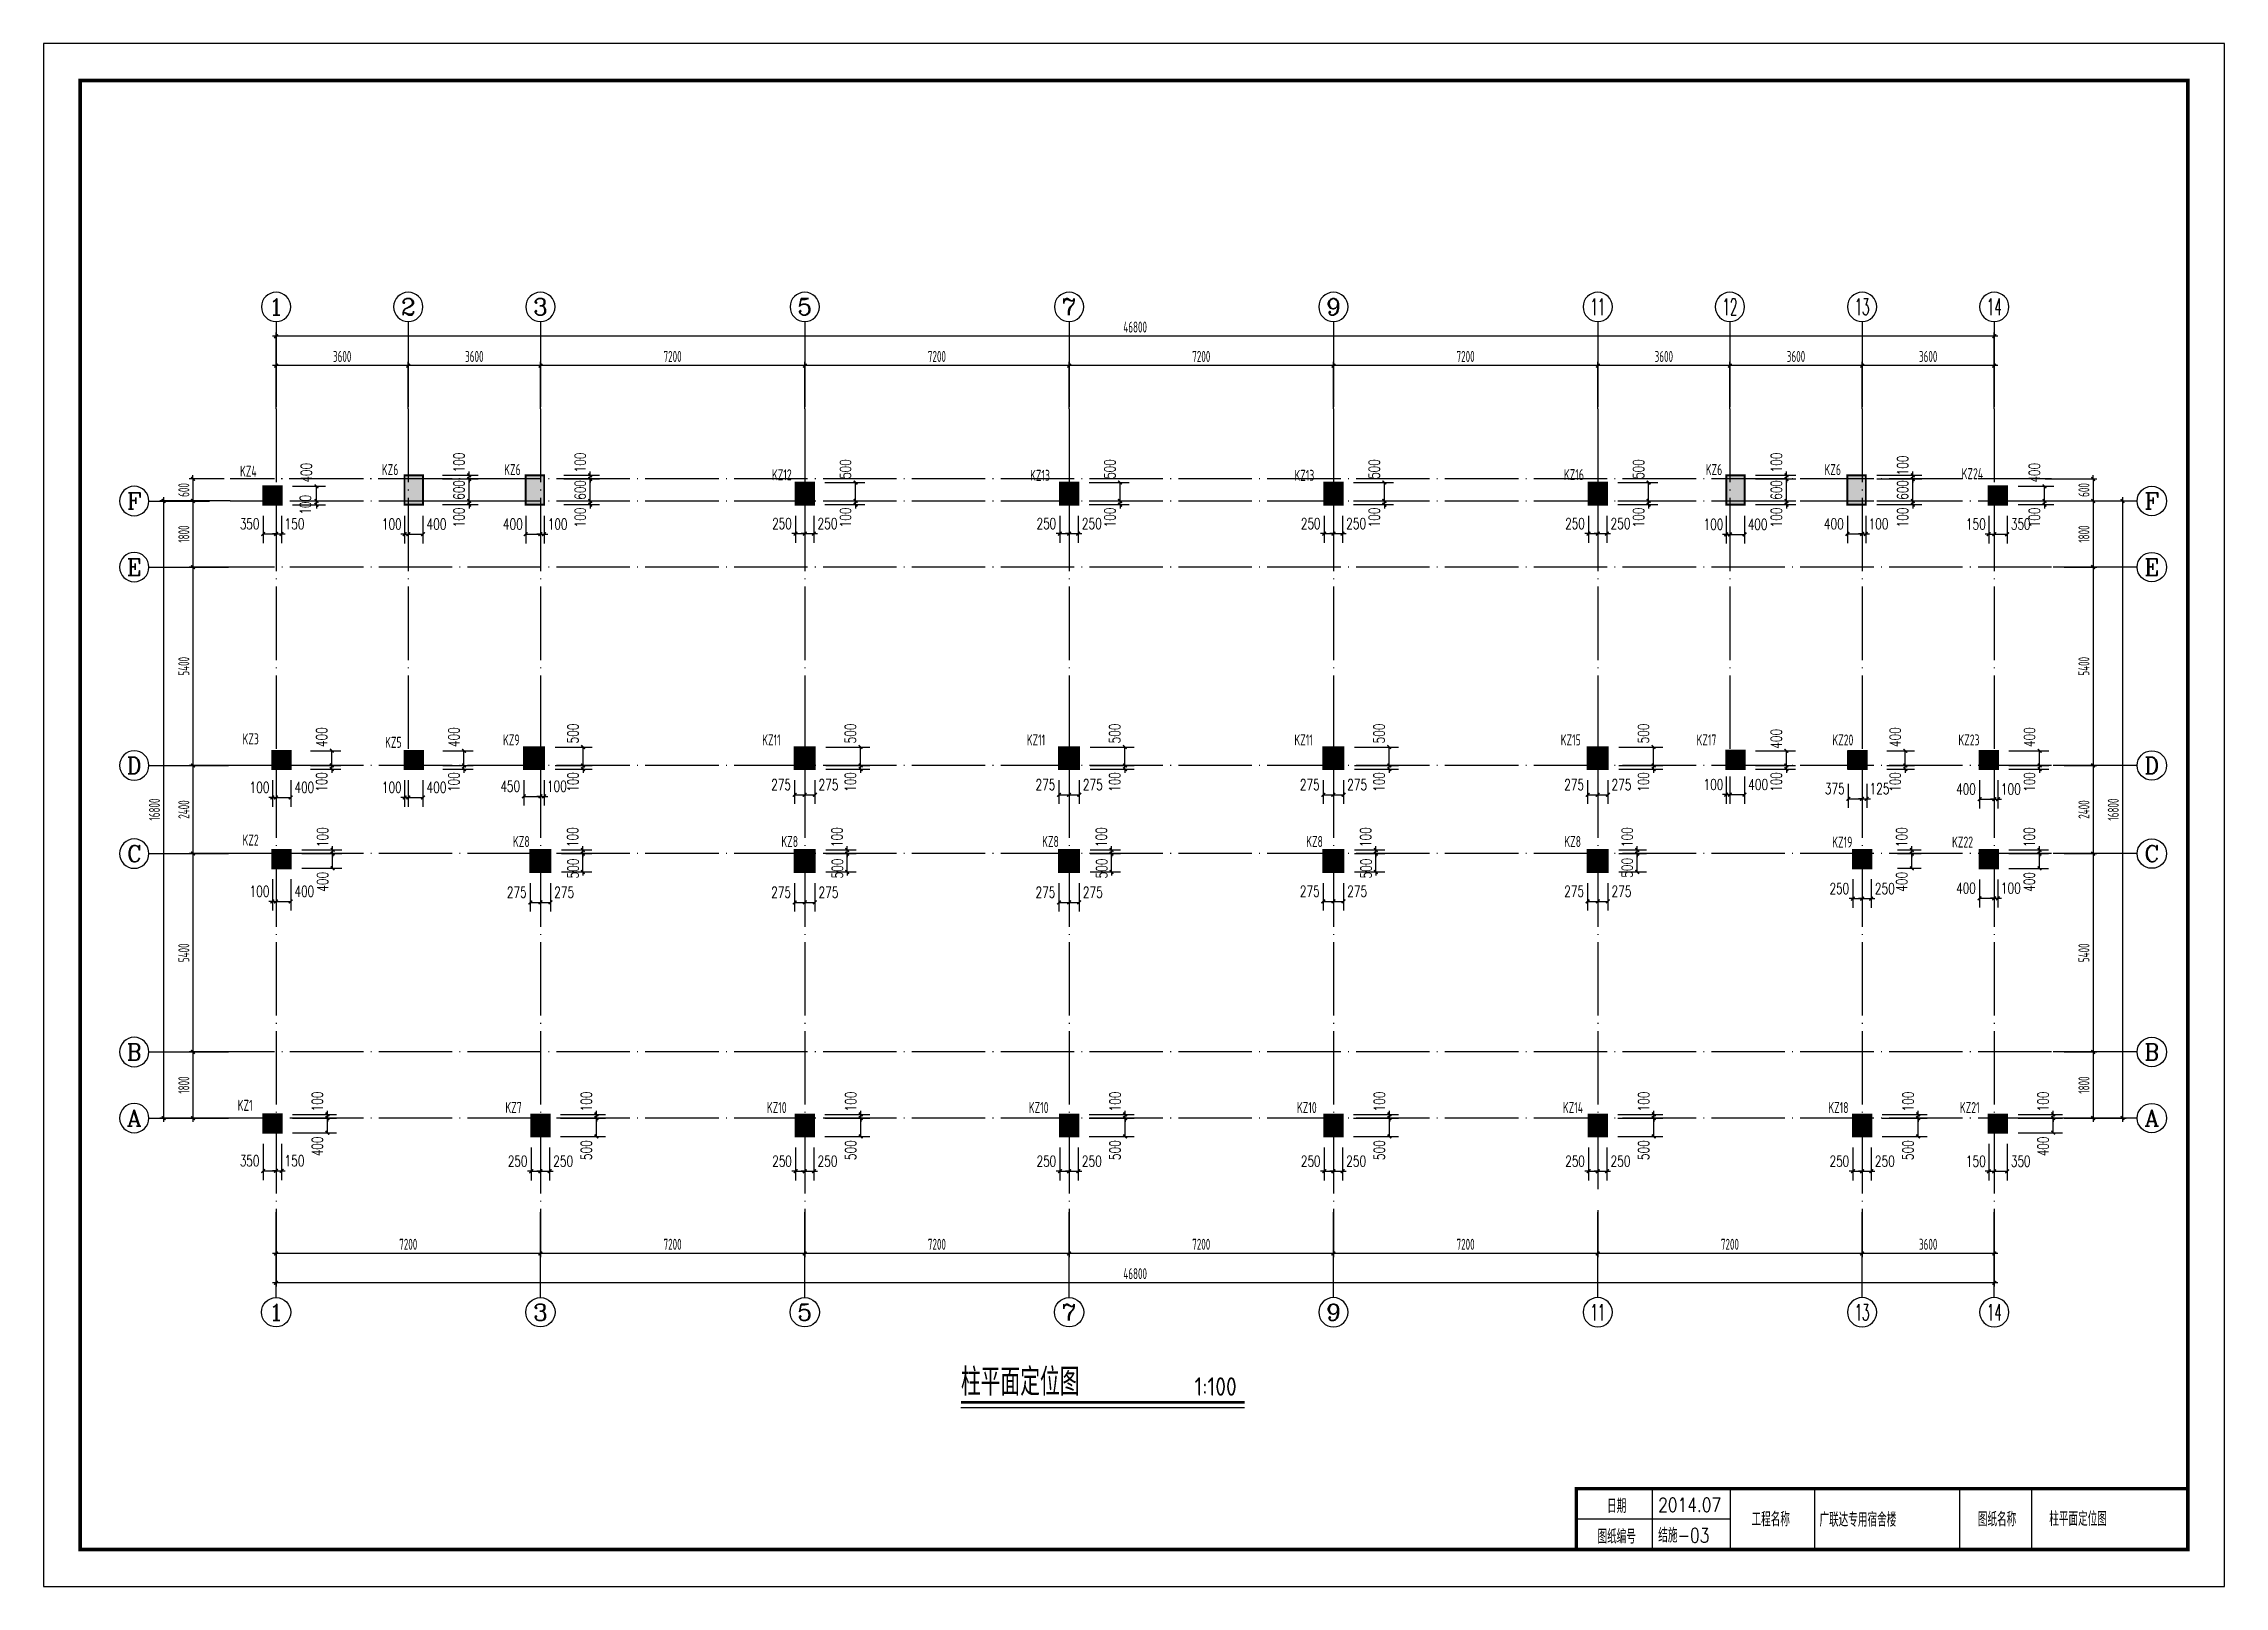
# Model space of a CAD drawing. Extents: x 127019 to 780419, y 327305 to 369305.
# Drawn here: x 245819 to 305219, y 327305 to 369305 of the extents above; entities that cross this region are included whole.
import ezdxf
from ezdxf.enums import TextEntityAlignment as Align

# ---------------------------------------------------------------- set-up
doc = ezdxf.new("R2010")
doc.units = 0
doc.header["$LTSCALE"] = 1000
doc.header["$MEASUREMENT"] = 0
doc.linetypes.add('CONTINOUS', pattern=[0])
doc.linetypes.add('DOTE', pattern=[2.42, 2, -0.2, 0.02, -0.2])
doc.layers.get('0').update_dxf_attribs({"linetype": 'CONTINUOUS'})
doc.layers.get('Defpoints').update_dxf_attribs({"linetype": 'CONTINUOUS'})
for name, color, linetype in [('2106', 2, 'CONTINUOUS'), ('AXIS_TEXT', 7, 'CONTINUOUS'), ('COLU', 7, 'CONTINUOUS'), ('COLUMN', 7, 'CONTINUOUS'), ('DIM', 3, 'CONTINUOUS'), ('DIM_SYMB', 3, 'CONTINUOUS'), ('DOTE', 8, 'DOTE'), ('PUB_DIM', 3, 'CONTINUOUS'), ('PUB_TEXT', 7, 'CONTINUOUS'), ('PUB_TITLE', 4, 'CONTINUOUS'), ('文字', 7, 'CONTINUOUS'), ('柱涂实', 54, 'CONTINUOUS'), ('柱编号', 7, 'CONTINUOUS')]:
    doc.layers.add(name, color=color, linetype=linetype)
doc.styles.add('_TCH_DIM_T3', font='SIMPLEX', dxfattribs={"width": 0.705882, "bigfont": 'GBCBIG'})
doc.styles.add('COMPLEX', font='COMPLEX.shx')
doc.styles.get("Standard").update_dxf_attribs({"font": 'gbxwxt.shx', "bigfont": 'gbhzfs.shx'})
doc.styles.add('TSSD_Dimension', font='gbxwxt.shx', dxfattribs={"width": 0.7, "bigfont": 'gbhzfs.shx'})
doc.styles.add('国标仿宋', font='SIMPLEX.shx', dxfattribs={"width": 0.75, "bigfont": 'gbhzfs.shx'})
doc.dimstyles.new('_TCH_ARCH&&100', dxfattribs={"dimtxt": 297.5, "dimasz": 100, "dimexe": 250, "dimexo": 300, "dimgap": 126.25, "dimtad": 1, "dimdec": 0, "dimzin": 0, "dimdsep": 46, "dimtxsty": '_TCH_DIM_T3', "dimblk": 'ARCHTICK', "dimcen": 0.09, "dimclrt": 7, "dimazin": 2, "dimtfac": 1, "dimtdec": 0, "dimtix": 1, "dimtmove": 2, "dimatfit": 3, "dimfxl": 0, "dimtolj": 1, "dimtzin": 0, "dimarcsym": 0})
doc.dimstyles.new('TSSD_100_100', dxfattribs={"dimtxt": 300, "dimasz": 100, "dimexe": 100, "dimexo": 250, "dimgap": 100, "dimtad": 1, "dimdec": 0, "dimzin": 0, "dimdsep": 46, "dimtxsty": 'TSSD_Dimension', "dimblk": 'ARCHTICK', "dimcen": 0, "dimdle": 100, "dimclrt": 7, "dimadec": 0, "dimazin": 0, "dimtfac": 1, "dimtdec": 0, "dimtix": 1, "dimtmove": 2, "dimatfit": 3, "dimfxl": 0, "dimtolj": 1, "dimtzin": 0, "dimarcsym": 0})

msp = doc.modelspace()

# ---------------------------------------------------------------- texts
at = {"layer": 'PUB_TEXT'}
for s, height, p in [('柱平面定位图', 748.03, (270804.2, 332496.2)), ('1:100', 500, (277168, 332496.2))]:
    msp.add_text(s, height=height, dxfattribs=at).set_placement(p)
at = {"layer": '文字', "style": '国标仿宋', "width": 0.8}
for s, p in [('日期', (288666.8, 329300.7)), ('工程名称', (292862.5, 328940.5)), ('图纸名称', (299026.5, 328939)), ('图纸编号', (288666.8, 328469.1))]:
    msp.add_text(s, height=385, dxfattribs=at).set_placement(p, align=Align.CENTER)
for s, p in [('2014.07', (289796.9, 329334.2)), ('广联达专用宿舍楼', (294189.7, 328928.3)), ('柱平面定位图', (300449.4, 328951.4)), ('结施-03', (289796.9, 328502.6))]:
    msp.add_text(s, height=385, dxfattribs=at).set_placement(p)
at = {"layer": '柱编号', "width": 0.75}
for s, p in [('KZ4', (251169.2, 357513.4)), ('KZ6', (255031.5, 357558)), ('KZ6', (258364.7, 357558)), ('KZ12', (265658.8, 357417.5)), ('KZ13', (272688.6, 357402.3)), ('KZ13', (279888.6, 357402.3)), ('KZ16', (287229.8, 357421.6)), ('KZ6', (291092.7, 357558)), ('KZ6', (294326.6, 357558)), ('KZ24', (298062.7, 357448)), ('KZ3', (251237.1, 350226.6)), ('KZ9', (258332.3, 350198.6)), ('KZ11', (265392.8, 350198.6)), ('KZ11', (272598.2, 350198.6)), ('KZ11', (279887.7, 350198.6)), ('KZ15', (287142.9, 350198.6)), ('KZ17', (290841.8, 350198.6)), ('KZ20', (294541, 350198.6)), ('KZ23', (297973.6, 350198.6)), ('KZ5', (255120.6, 350133.5)), ('KZ2', (251237.1, 347474)), ('KZ8', (258604.1, 347434.2)), ('KZ8', (265914.2, 347434.2)), ('KZ8', (273017, 347434.2)), ('KZ8', (280209.2, 347434.2)), ('KZ8', (287240.3, 347434.2)), ('KZ19', (294538.2, 347418.5)), ('KZ22', (297801.6, 347419.5)), ('KZ1', (251106.3, 340251.3)), ('KZ7', (258396.1, 340190.2)), ('KZ10', (265520, 340190.2)), ('KZ10', (272653.5, 340190.2)), ('KZ10', (279957.9, 340190.2)), ('KZ14', (287201.2, 340190.2)), ('KZ18', (294431.2, 340190.2)), ('KZ21', (298014.4, 340190.2))]:
    msp.add_text(s, height=300, dxfattribs=at).set_placement(p)

# ---------------------------------------------------------------- blocks, each defined once
blk = doc.blocks.new('_axiso')
blk.add_circle((0, 0), 0.5)
at = {"layer": 'AXIS_TEXT', "style": 'COMPLEX', "width": 1.041667}
blk.add_attdef('A', text='', height=0.56, dxfattribs=at).set_placement((-0.25, -0.28), (0.25, -0.28), align=Align.FIT)
blk = doc.blocks.new('_ArchTick')
at = {"color": 0, "linetype": 'ByBlock', "const_width": 0.4}
blk.add_lwpolyline([(-0.5, -0.5), (0.5, 0.5)], dxfattribs=at)
blk = doc.blocks.new('*D239')
at = {"layer": 'Defpoints', "color": 0, "transparency": 16777216}
for p in [(300609, 356854), (300609, 340054), (302443, 340054)]:
    blk.add_point(p, dxfattribs=at)
at = {"layer": 'DIM', "color": 0, "lineweight": -2, "transparency": 16777216}
for p, q in [((300859, 356854), (302543, 356854)), ((302443, 356954), (302443, 339954)), ((300859, 340054), (302543, 340054))]:
    blk.add_line(p, q, dxfattribs=at)
at = {"layer": 'DIM', "color": 0, "lineweight": -2, "transparency": 16777216, "xscale": 100, "yscale": 100, "zscale": 100}
for p, rotation in [((302443, 356854), 90), ((302443, 340054), 270)]:
    blk.add_blockref('_ArchTick', p, dxfattribs=dict(at, rotation=rotation))
at = {"layer": 'DIM', "color": 7, "transparency": 16777216, "insert": (302193, 348454), "char_height": 300, "attachment_point": 5, "rotation": 90, "style": 'TSSD_Dimension'}
blk.add_mtext('\\A1;16800', dxfattribs=at)
blk = doc.blocks.new('*D240')
at = {"layer": 'Defpoints', "color": 0, "transparency": 16777216}
for p in [(300609, 341854), (300609, 340054), (301643, 340054)]:
    blk.add_point(p, dxfattribs=at)
at = {"layer": 'DIM', "color": 0, "lineweight": -2, "transparency": 16777216}
for p, q in [((300859, 341854), (301743, 341854)), ((301643, 341954), (301643, 339954)), ((300859, 340054), (301743, 340054))]:
    blk.add_line(p, q, dxfattribs=at)
at = {"layer": 'DIM', "color": 0, "lineweight": -2, "transparency": 16777216, "xscale": 100, "yscale": 100, "zscale": 100}
for p, rotation in [((301643, 341854), 90), ((301643, 340054), 270)]:
    blk.add_blockref('_ArchTick', p, dxfattribs=dict(at, rotation=rotation))
at = {"layer": 'DIM', "color": 7, "transparency": 16777216, "insert": (301393, 340954), "char_height": 300, "attachment_point": 5, "rotation": 90, "style": 'TSSD_Dimension'}
blk.add_mtext('\\A1;1800', dxfattribs=at)
blk = doc.blocks.new('*D241')
at = {"layer": 'Defpoints', "color": 0, "transparency": 16777216}
for p in [(300609, 347254), (300609, 341854), (301643, 341854)]:
    blk.add_point(p, dxfattribs=at)
at = {"layer": 'DIM', "color": 0, "lineweight": -2, "transparency": 16777216}
for p, q in [((300859, 347254), (301743, 347254)), ((301643, 347354), (301643, 341754)), ((300859, 341854), (301743, 341854))]:
    blk.add_line(p, q, dxfattribs=at)
at = {"layer": 'DIM', "color": 0, "lineweight": -2, "transparency": 16777216, "xscale": 100, "yscale": 100, "zscale": 100}
for p, rotation in [((301643, 347254), 90), ((301643, 341854), 270)]:
    blk.add_blockref('_ArchTick', p, dxfattribs=dict(at, rotation=rotation))
at = {"layer": 'DIM', "color": 7, "transparency": 16777216, "insert": (301393, 344554), "char_height": 300, "attachment_point": 5, "rotation": 90, "style": 'TSSD_Dimension'}
blk.add_mtext('\\A1;5400', dxfattribs=at)
blk = doc.blocks.new('*D242')
at = {"layer": 'Defpoints', "color": 0, "transparency": 16777216}
for p in [(300609, 349654), (300609, 347254), (301643, 347254)]:
    blk.add_point(p, dxfattribs=at)
at = {"layer": 'DIM', "color": 0, "lineweight": -2, "transparency": 16777216}
for p, q in [((300859, 349654), (301743, 349654)), ((301643, 349754), (301643, 347154)), ((300859, 347254), (301743, 347254))]:
    blk.add_line(p, q, dxfattribs=at)
at = {"layer": 'DIM', "color": 0, "lineweight": -2, "transparency": 16777216, "xscale": 100, "yscale": 100, "zscale": 100}
for p, rotation in [((301643, 349654), 90), ((301643, 347254), 270)]:
    blk.add_blockref('_ArchTick', p, dxfattribs=dict(at, rotation=rotation))
at = {"layer": 'DIM', "color": 7, "transparency": 16777216, "insert": (301393, 348454), "char_height": 300, "attachment_point": 5, "rotation": 90, "style": 'TSSD_Dimension'}
blk.add_mtext('\\A1;2400', dxfattribs=at)
blk = doc.blocks.new('*D243')
at = {"layer": 'Defpoints', "color": 0, "transparency": 16777216}
for p in [(300609, 355054), (300609, 349654), (301643, 349654)]:
    blk.add_point(p, dxfattribs=at)
at = {"layer": 'DIM', "color": 0, "lineweight": -2, "transparency": 16777216}
for p, q in [((300859, 355054), (301743, 355054)), ((301643, 355154), (301643, 349554)), ((300859, 349654), (301743, 349654))]:
    blk.add_line(p, q, dxfattribs=at)
at = {"layer": 'DIM', "color": 0, "lineweight": -2, "transparency": 16777216, "xscale": 100, "yscale": 100, "zscale": 100}
for p, rotation in [((301643, 355054), 90), ((301643, 349654), 270)]:
    blk.add_blockref('_ArchTick', p, dxfattribs=dict(at, rotation=rotation))
at = {"layer": 'DIM', "color": 7, "transparency": 16777216, "insert": (301393, 352354), "char_height": 300, "attachment_point": 5, "rotation": 90, "style": 'TSSD_Dimension'}
blk.add_mtext('\\A1;5400', dxfattribs=at)
blk = doc.blocks.new('*D244')
at = {"layer": 'Defpoints', "color": 0, "transparency": 16777216}
for p in [(300609, 356854), (300609, 355054), (301643, 355054)]:
    blk.add_point(p, dxfattribs=at)
at = {"layer": 'DIM', "color": 0, "lineweight": -2, "transparency": 16777216}
for p, q in [((300859, 356854), (301743, 356854)), ((301643, 356954), (301643, 354954)), ((300859, 355054), (301743, 355054))]:
    blk.add_line(p, q, dxfattribs=at)
at = {"layer": 'DIM', "color": 0, "lineweight": -2, "transparency": 16777216, "xscale": 100, "yscale": 100, "zscale": 100}
for p, rotation in [((301643, 356854), 90), ((301643, 355054), 270)]:
    blk.add_blockref('_ArchTick', p, dxfattribs=dict(at, rotation=rotation))
at = {"layer": 'DIM', "color": 7, "transparency": 16777216, "insert": (301393, 355954), "char_height": 300, "attachment_point": 5, "rotation": 90, "style": 'TSSD_Dimension'}
blk.add_mtext('\\A1;1800', dxfattribs=at)
blk = doc.blocks.new('*D245')
at = {"layer": 'Defpoints', "color": 0, "transparency": 16777216}
for p in [(295351, 360539), (295351, 359114), (298951, 359114)]:
    blk.add_point(p, dxfattribs=at)
at = {"layer": 'DIM', "color": 0, "lineweight": -2, "transparency": 16777216}
for p, q in [((295351, 359364), (295351, 360639)), ((298951, 359364), (298951, 360639)), ((299051, 360539), (295251, 360539))]:
    blk.add_line(p, q, dxfattribs=at)
at = {"layer": 'DIM', "color": 0, "lineweight": -2, "transparency": 16777216, "xscale": 100, "yscale": 100, "zscale": 100, "rotation": 180}
blk.add_blockref('_ArchTick', (295351, 360539), dxfattribs=at)
at = {"layer": 'DIM', "color": 0, "lineweight": -2, "transparency": 16777216, "xscale": 100, "yscale": 100, "zscale": 100}
blk.add_blockref('_ArchTick', (298951, 360539), dxfattribs=at)
at = {"layer": 'DIM', "color": 7, "transparency": 16777216, "insert": (297151, 360789), "char_height": 300, "attachment_point": 5, "style": 'TSSD_Dimension'}
blk.add_mtext('\\A1;3600', dxfattribs=at)
blk = doc.blocks.new('*D246')
at = {"layer": 'Defpoints', "color": 0, "transparency": 16777216}
for p in [(295351, 337793), (298951, 337793), (295351, 336368)]:
    blk.add_point(p, dxfattribs=at)
at = {"layer": 'DIM', "color": 0, "lineweight": -2, "transparency": 16777216}
for p, q in [((295351, 337543), (295351, 336268)), ((298951, 337543), (298951, 336268)), ((299051, 336368), (295251, 336368))]:
    blk.add_line(p, q, dxfattribs=at)
at = {"layer": 'DIM', "color": 0, "lineweight": -2, "transparency": 16777216, "xscale": 100, "yscale": 100, "zscale": 100, "rotation": 180}
blk.add_blockref('_ArchTick', (295351, 336368), dxfattribs=at)
at = {"layer": 'DIM', "color": 0, "lineweight": -2, "transparency": 16777216, "xscale": 100, "yscale": 100, "zscale": 100}
blk.add_blockref('_ArchTick', (298951, 336368), dxfattribs=at)
at = {"layer": 'DIM', "color": 7, "transparency": 16777216, "insert": (297151, 336618), "char_height": 300, "attachment_point": 5, "style": 'TSSD_Dimension'}
blk.add_mtext('\\A1;3600', dxfattribs=at)
blk = doc.blocks.new('*D247')
at = {"layer": 'Defpoints', "color": 0, "transparency": 16777216}
for p in [(300086, 357454), (300086, 356854), (301643, 356854)]:
    blk.add_point(p, dxfattribs=at)
at = {"layer": 'DIM', "color": 0, "lineweight": -2, "transparency": 16777216}
for p, q in [((300336, 357454), (301743, 357454)), ((301643, 357454), (301643, 357554)), ((301643, 357454), (301643, 356854)), ((300336, 356854), (301743, 356854)), ((301643, 356854), (301643, 356754))]:
    blk.add_line(p, q, dxfattribs=at)
at = {"layer": 'DIM', "color": 0, "lineweight": -2, "transparency": 16777216, "xscale": 100, "yscale": 100, "zscale": 100}
for p, rotation in [((301643, 357454), 270), ((301643, 356854), 90)]:
    blk.add_blockref('_ArchTick', p, dxfattribs=dict(at, rotation=rotation))
at = {"layer": 'DIM', "color": 7, "transparency": 16777216, "insert": (301393, 357154), "char_height": 300, "attachment_point": 5, "rotation": 90, "style": 'TSSD_Dimension'}
blk.add_mtext('\\A1;600', dxfattribs=at)
blk = doc.blocks.new('*D248')
at = {"layer": 'Defpoints', "color": 0, "transparency": 16777216}
for p in [(273752, 360539), (273752, 359114), (280952, 359114)]:
    blk.add_point(p, dxfattribs=at)
at = {"layer": 'DIM', "color": 0, "lineweight": -2, "transparency": 16777216}
for p, q in [((273752, 359364), (273752, 360639)), ((280952, 359364), (280952, 360639)), ((281052, 360539), (273652, 360539))]:
    blk.add_line(p, q, dxfattribs=at)
at = {"layer": 'DIM', "color": 0, "lineweight": -2, "transparency": 16777216, "xscale": 100, "yscale": 100, "zscale": 100, "rotation": 180}
blk.add_blockref('_ArchTick', (273752, 360539), dxfattribs=at)
at = {"layer": 'DIM', "color": 0, "lineweight": -2, "transparency": 16777216, "xscale": 100, "yscale": 100, "zscale": 100}
blk.add_blockref('_ArchTick', (280952, 360539), dxfattribs=at)
at = {"layer": 'DIM', "color": 7, "transparency": 16777216, "insert": (277352, 360789), "char_height": 300, "attachment_point": 5, "style": 'TSSD_Dimension'}
blk.add_mtext('\\A1;7200', dxfattribs=at)
blk = doc.blocks.new('*D249')
at = {"layer": 'Defpoints', "color": 0, "transparency": 16777216}
for p in [(251155, 349654), (249888, 347254), (251155, 347254)]:
    blk.add_point(p, dxfattribs=at)
at = {"layer": 'DIM', "color": 0, "lineweight": -2, "transparency": 16777216}
for p, q in [((250905, 349654), (249788, 349654)), ((249888, 349754), (249888, 347154)), ((250905, 347254), (249788, 347254))]:
    blk.add_line(p, q, dxfattribs=at)
at = {"layer": 'DIM', "color": 0, "lineweight": -2, "transparency": 16777216, "xscale": 100, "yscale": 100, "zscale": 100}
for p, rotation in [((249888, 349654), 90), ((249888, 347254), 270)]:
    blk.add_blockref('_ArchTick', p, dxfattribs=dict(at, rotation=rotation))
at = {"layer": 'DIM', "color": 7, "transparency": 16777216, "insert": (249638, 348454), "char_height": 300, "attachment_point": 5, "rotation": 90, "style": 'TSSD_Dimension'}
blk.add_mtext('\\A1;2400', dxfattribs=at)
blk = doc.blocks.new('*D250')
at = {"layer": 'Defpoints', "color": 0, "transparency": 16777216}
for p in [(251155, 347254), (249888, 341854), (251155, 341854)]:
    blk.add_point(p, dxfattribs=at)
at = {"layer": 'DIM', "color": 0, "lineweight": -2, "transparency": 16777216}
for p, q in [((250905, 347254), (249788, 347254)), ((249888, 347354), (249888, 341754)), ((250905, 341854), (249788, 341854))]:
    blk.add_line(p, q, dxfattribs=at)
at = {"layer": 'DIM', "color": 0, "lineweight": -2, "transparency": 16777216, "xscale": 100, "yscale": 100, "zscale": 100}
for p, rotation in [((249888, 347254), 90), ((249888, 341854), 270)]:
    blk.add_blockref('_ArchTick', p, dxfattribs=dict(at, rotation=rotation))
at = {"layer": 'DIM', "color": 7, "transparency": 16777216, "insert": (249638, 344554), "char_height": 300, "attachment_point": 5, "rotation": 90, "style": 'TSSD_Dimension'}
blk.add_mtext('\\A1;5400', dxfattribs=at)
blk = doc.blocks.new('*D251')
at = {"layer": 'Defpoints', "color": 0, "transparency": 16777216}
for p in [(251155, 341854), (249888, 340054), (251155, 340054)]:
    blk.add_point(p, dxfattribs=at)
at = {"layer": 'DIM', "color": 0, "lineweight": -2, "transparency": 16777216}
for p, q in [((250905, 341854), (249788, 341854)), ((249888, 341954), (249888, 339954)), ((250905, 340054), (249788, 340054))]:
    blk.add_line(p, q, dxfattribs=at)
at = {"layer": 'DIM', "color": 0, "lineweight": -2, "transparency": 16777216, "xscale": 100, "yscale": 100, "zscale": 100}
for p, rotation in [((249888, 341854), 90), ((249888, 340054), 270)]:
    blk.add_blockref('_ArchTick', p, dxfattribs=dict(at, rotation=rotation))
at = {"layer": 'DIM', "color": 7, "transparency": 16777216, "insert": (249638, 340954), "char_height": 300, "attachment_point": 5, "rotation": 90, "style": 'TSSD_Dimension'}
blk.add_mtext('\\A1;1800', dxfattribs=at)
blk = doc.blocks.new('*D252')
at = {"layer": 'Defpoints', "color": 0, "transparency": 16777216}
for p in [(251155, 356854), (249888, 355054), (251155, 355054)]:
    blk.add_point(p, dxfattribs=at)
at = {"layer": 'DIM', "color": 0, "lineweight": -2, "transparency": 16777216}
for p, q in [((250905, 356854), (249788, 356854)), ((249888, 356954), (249888, 354954)), ((250905, 355054), (249788, 355054))]:
    blk.add_line(p, q, dxfattribs=at)
at = {"layer": 'DIM', "color": 0, "lineweight": -2, "transparency": 16777216, "xscale": 100, "yscale": 100, "zscale": 100}
for p, rotation in [((249888, 356854), 90), ((249888, 355054), 270)]:
    blk.add_blockref('_ArchTick', p, dxfattribs=dict(at, rotation=rotation))
at = {"layer": 'DIM', "color": 7, "transparency": 16777216, "insert": (249638, 355954), "char_height": 300, "attachment_point": 5, "rotation": 90, "style": 'TSSD_Dimension'}
blk.add_mtext('\\A1;1800', dxfattribs=at)
blk = doc.blocks.new('*D253')
at = {"layer": 'Defpoints', "color": 0, "transparency": 16777216}
for p in [(251155, 355054), (249888, 349654), (251155, 349654)]:
    blk.add_point(p, dxfattribs=at)
at = {"layer": 'DIM', "color": 0, "lineweight": -2, "transparency": 16777216}
for p, q in [((250905, 355054), (249788, 355054)), ((249888, 355154), (249888, 349554)), ((250905, 349654), (249788, 349654))]:
    blk.add_line(p, q, dxfattribs=at)
at = {"layer": 'DIM', "color": 0, "lineweight": -2, "transparency": 16777216, "xscale": 100, "yscale": 100, "zscale": 100}
for p, rotation in [((249888, 355054), 90), ((249888, 349654), 270)]:
    blk.add_blockref('_ArchTick', p, dxfattribs=dict(at, rotation=rotation))
at = {"layer": 'DIM', "color": 7, "transparency": 16777216, "insert": (249638, 352354), "char_height": 300, "attachment_point": 5, "rotation": 90, "style": 'TSSD_Dimension'}
blk.add_mtext('\\A1;5400', dxfattribs=at)
blk = doc.blocks.new('*D254')
at = {"layer": 'Defpoints', "color": 0, "transparency": 16777216}
for p in [(251155, 356854), (249088, 340054), (251155, 340054)]:
    blk.add_point(p, dxfattribs=at)
at = {"layer": 'DIM', "color": 0, "lineweight": -2, "transparency": 16777216}
for p, q in [((250905, 356854), (248988, 356854)), ((249088, 356954), (249088, 339954)), ((250905, 340054), (248988, 340054))]:
    blk.add_line(p, q, dxfattribs=at)
at = {"layer": 'DIM', "color": 0, "lineweight": -2, "transparency": 16777216, "xscale": 100, "yscale": 100, "zscale": 100}
for p, rotation in [((249088, 356854), 90), ((249088, 340054), 270)]:
    blk.add_blockref('_ArchTick', p, dxfattribs=dict(at, rotation=rotation))
at = {"layer": 'DIM', "color": 7, "transparency": 16777216, "insert": (248838, 348454), "char_height": 300, "attachment_point": 5, "rotation": 90, "style": 'TSSD_Dimension'}
blk.add_mtext('\\A1;16800', dxfattribs=at)
blk = doc.blocks.new('*D255')
at = {"layer": 'Defpoints', "color": 0, "transparency": 16777216}
for p in [(291751, 360539), (291751, 359114), (295351, 359114)]:
    blk.add_point(p, dxfattribs=at)
at = {"layer": 'DIM', "color": 0, "lineweight": -2, "transparency": 16777216}
for p, q in [((291751, 359364), (291751, 360639)), ((295351, 359364), (295351, 360639)), ((295451, 360539), (291651, 360539))]:
    blk.add_line(p, q, dxfattribs=at)
at = {"layer": 'DIM', "color": 0, "lineweight": -2, "transparency": 16777216, "xscale": 100, "yscale": 100, "zscale": 100, "rotation": 180}
blk.add_blockref('_ArchTick', (291751, 360539), dxfattribs=at)
at = {"layer": 'DIM', "color": 0, "lineweight": -2, "transparency": 16777216, "xscale": 100, "yscale": 100, "zscale": 100}
blk.add_blockref('_ArchTick', (295351, 360539), dxfattribs=at)
at = {"layer": 'DIM', "color": 7, "transparency": 16777216, "insert": (293551, 360789), "char_height": 300, "attachment_point": 5, "style": 'TSSD_Dimension'}
blk.add_mtext('\\A1;3600', dxfattribs=at)
blk = doc.blocks.new('*D256')
at = {"layer": 'Defpoints', "color": 0, "transparency": 16777216}
for p in [(288151, 360539), (288151, 359114), (291751, 359114)]:
    blk.add_point(p, dxfattribs=at)
at = {"layer": 'DIM', "color": 0, "lineweight": -2, "transparency": 16777216}
for p, q in [((288151, 359364), (288151, 360639)), ((291751, 359364), (291751, 360639)), ((291851, 360539), (288051, 360539))]:
    blk.add_line(p, q, dxfattribs=at)
at = {"layer": 'DIM', "color": 0, "lineweight": -2, "transparency": 16777216, "xscale": 100, "yscale": 100, "zscale": 100, "rotation": 180}
blk.add_blockref('_ArchTick', (288151, 360539), dxfattribs=at)
at = {"layer": 'DIM', "color": 0, "lineweight": -2, "transparency": 16777216, "xscale": 100, "yscale": 100, "zscale": 100}
blk.add_blockref('_ArchTick', (291751, 360539), dxfattribs=at)
at = {"layer": 'DIM', "color": 7, "transparency": 16777216, "insert": (289951, 360789), "char_height": 300, "attachment_point": 5, "style": 'TSSD_Dimension'}
blk.add_mtext('\\A1;3600', dxfattribs=at)
blk = doc.blocks.new('*D257')
at = {"layer": 'Defpoints', "color": 0, "transparency": 16777216}
for p in [(280951, 360539), (280951, 359114), (288151, 359114)]:
    blk.add_point(p, dxfattribs=at)
at = {"layer": 'DIM', "color": 0, "lineweight": -2, "transparency": 16777216}
for p, q in [((280951, 359364), (280951, 360639)), ((288151, 359364), (288151, 360639)), ((288251, 360539), (280851, 360539))]:
    blk.add_line(p, q, dxfattribs=at)
at = {"layer": 'DIM', "color": 0, "lineweight": -2, "transparency": 16777216, "xscale": 100, "yscale": 100, "zscale": 100, "rotation": 180}
blk.add_blockref('_ArchTick', (280951, 360539), dxfattribs=at)
at = {"layer": 'DIM', "color": 0, "lineweight": -2, "transparency": 16777216, "xscale": 100, "yscale": 100, "zscale": 100}
blk.add_blockref('_ArchTick', (288151, 360539), dxfattribs=at)
at = {"layer": 'DIM', "color": 7, "transparency": 16777216, "insert": (284551, 360789), "char_height": 300, "attachment_point": 5, "style": 'TSSD_Dimension'}
blk.add_mtext('\\A1;7200', dxfattribs=at)
blk = doc.blocks.new('*D258')
at = {"layer": 'Defpoints', "color": 0, "transparency": 16777216}
for p in [(266551, 360539), (266551, 359114), (273751, 359114)]:
    blk.add_point(p, dxfattribs=at)
at = {"layer": 'DIM', "color": 0, "lineweight": -2, "transparency": 16777216}
for p, q in [((266551, 359364), (266551, 360639)), ((273751, 359364), (273751, 360639)), ((273851, 360539), (266451, 360539))]:
    blk.add_line(p, q, dxfattribs=at)
at = {"layer": 'DIM', "color": 0, "lineweight": -2, "transparency": 16777216, "xscale": 100, "yscale": 100, "zscale": 100, "rotation": 180}
blk.add_blockref('_ArchTick', (266551, 360539), dxfattribs=at)
at = {"layer": 'DIM', "color": 0, "lineweight": -2, "transparency": 16777216, "xscale": 100, "yscale": 100, "zscale": 100}
blk.add_blockref('_ArchTick', (273751, 360539), dxfattribs=at)
at = {"layer": 'DIM', "color": 7, "transparency": 16777216, "insert": (270151, 360789), "char_height": 300, "attachment_point": 5, "style": 'TSSD_Dimension'}
blk.add_mtext('\\A1;7200', dxfattribs=at)
blk = doc.blocks.new('*D259')
at = {"layer": 'Defpoints', "color": 0, "transparency": 16777216}
for p in [(259351, 360539), (259351, 359114), (266551, 359114)]:
    blk.add_point(p, dxfattribs=at)
at = {"layer": 'DIM', "color": 0, "lineweight": -2, "transparency": 16777216}
for p, q in [((259351, 359364), (259351, 360639)), ((266551, 359364), (266551, 360639)), ((266651, 360539), (259251, 360539))]:
    blk.add_line(p, q, dxfattribs=at)
at = {"layer": 'DIM', "color": 0, "lineweight": -2, "transparency": 16777216, "xscale": 100, "yscale": 100, "zscale": 100, "rotation": 180}
blk.add_blockref('_ArchTick', (259351, 360539), dxfattribs=at)
at = {"layer": 'DIM', "color": 0, "lineweight": -2, "transparency": 16777216, "xscale": 100, "yscale": 100, "zscale": 100}
blk.add_blockref('_ArchTick', (266551, 360539), dxfattribs=at)
at = {"layer": 'DIM', "color": 7, "transparency": 16777216, "insert": (262951, 360789), "char_height": 300, "attachment_point": 5, "style": 'TSSD_Dimension'}
blk.add_mtext('\\A1;7200', dxfattribs=at)
blk = doc.blocks.new('*D260')
at = {"layer": 'Defpoints', "color": 0, "transparency": 16777216}
for p in [(255751, 360539), (255751, 359114), (259351, 359114)]:
    blk.add_point(p, dxfattribs=at)
at = {"layer": 'DIM', "color": 0, "lineweight": -2, "transparency": 16777216}
for p, q in [((255751, 359364), (255751, 360639)), ((259351, 359364), (259351, 360639)), ((259451, 360539), (255651, 360539))]:
    blk.add_line(p, q, dxfattribs=at)
at = {"layer": 'DIM', "color": 0, "lineweight": -2, "transparency": 16777216, "xscale": 100, "yscale": 100, "zscale": 100, "rotation": 180}
blk.add_blockref('_ArchTick', (255751, 360539), dxfattribs=at)
at = {"layer": 'DIM', "color": 0, "lineweight": -2, "transparency": 16777216, "xscale": 100, "yscale": 100, "zscale": 100}
blk.add_blockref('_ArchTick', (259351, 360539), dxfattribs=at)
at = {"layer": 'DIM', "color": 7, "transparency": 16777216, "insert": (257551, 360789), "char_height": 300, "attachment_point": 5, "style": 'TSSD_Dimension'}
blk.add_mtext('\\A1;3600', dxfattribs=at)
blk = doc.blocks.new('*D261')
at = {"layer": 'Defpoints', "color": 0, "transparency": 16777216}
for p in [(252151, 360539), (252151, 359114), (255751, 359114)]:
    blk.add_point(p, dxfattribs=at)
at = {"layer": 'DIM', "color": 0, "lineweight": -2, "transparency": 16777216}
for p, q in [((252151, 359364), (252151, 360639)), ((255751, 359364), (255751, 360639)), ((255851, 360539), (252051, 360539))]:
    blk.add_line(p, q, dxfattribs=at)
at = {"layer": 'DIM', "color": 0, "lineweight": -2, "transparency": 16777216, "xscale": 100, "yscale": 100, "zscale": 100, "rotation": 180}
blk.add_blockref('_ArchTick', (252151, 360539), dxfattribs=at)
at = {"layer": 'DIM', "color": 0, "lineweight": -2, "transparency": 16777216, "xscale": 100, "yscale": 100, "zscale": 100}
blk.add_blockref('_ArchTick', (255751, 360539), dxfattribs=at)
at = {"layer": 'DIM', "color": 7, "transparency": 16777216, "insert": (253951, 360789), "char_height": 300, "attachment_point": 5, "style": 'TSSD_Dimension'}
blk.add_mtext('\\A1;3600', dxfattribs=at)
blk = doc.blocks.new('*D262')
at = {"layer": 'Defpoints', "color": 0, "transparency": 16777216}
for p in [(252151, 361339), (252151, 359114), (298951, 359114)]:
    blk.add_point(p, dxfattribs=at)
at = {"layer": 'DIM', "color": 0, "lineweight": -2, "transparency": 16777216}
for p, q in [((299051, 361339), (252051, 361339)), ((252151, 359364), (252151, 361439)), ((298951, 359364), (298951, 361439))]:
    blk.add_line(p, q, dxfattribs=at)
at = {"layer": 'DIM', "color": 0, "lineweight": -2, "transparency": 16777216, "xscale": 100, "yscale": 100, "zscale": 100}
for p, rotation in [((252151, 361339), 179.9999999999991), ((298951, 361339), 359.9999999999991)]:
    blk.add_blockref('_ArchTick', p, dxfattribs=dict(at, rotation=rotation))
at = {"layer": 'DIM', "color": 7, "transparency": 16777216, "insert": (275551, 361589), "char_height": 300, "attachment_point": 5, "style": 'TSSD_Dimension'}
blk.add_mtext('\\A1;46800', dxfattribs=at)
blk = doc.blocks.new('*D263')
at = {"layer": 'Defpoints', "color": 0, "transparency": 16777216}
for p in [(252151, 337793), (298951, 337793), (252151, 335568)]:
    blk.add_point(p, dxfattribs=at)
at = {"layer": 'DIM', "color": 0, "lineweight": -2, "transparency": 16777216}
for p, q in [((252151, 337543), (252151, 335468)), ((298951, 337543), (298951, 335468)), ((299051, 335568), (252051, 335568))]:
    blk.add_line(p, q, dxfattribs=at)
at = {"layer": 'DIM', "color": 0, "lineweight": -2, "transparency": 16777216, "xscale": 100, "yscale": 100, "zscale": 100, "rotation": 180.0000000000003}
blk.add_blockref('_ArchTick', (252151, 335568), dxfattribs=at)
at = {"layer": 'DIM', "color": 0, "lineweight": -2, "transparency": 16777216, "xscale": 100, "yscale": 100, "zscale": 100}
blk.add_blockref('_ArchTick', (298951, 335568), dxfattribs=at)
at = {"layer": 'DIM', "color": 7, "transparency": 16777216, "insert": (275551, 335818), "char_height": 300, "attachment_point": 5, "style": 'TSSD_Dimension'}
blk.add_mtext('\\A1;46800', dxfattribs=at)
blk = doc.blocks.new('*D264')
at = {"layer": 'Defpoints', "color": 0, "transparency": 16777216}
for p in [(252151, 337793), (259351, 337793), (252151, 336368)]:
    blk.add_point(p, dxfattribs=at)
at = {"layer": 'DIM', "color": 0, "lineweight": -2, "transparency": 16777216}
for p, q in [((252151, 337543), (252151, 336268)), ((259351, 337543), (259351, 336268)), ((259451, 336368), (252051, 336368))]:
    blk.add_line(p, q, dxfattribs=at)
at = {"layer": 'DIM', "color": 0, "lineweight": -2, "transparency": 16777216, "xscale": 100, "yscale": 100, "zscale": 100, "rotation": 180}
blk.add_blockref('_ArchTick', (252151, 336368), dxfattribs=at)
at = {"layer": 'DIM', "color": 0, "lineweight": -2, "transparency": 16777216, "xscale": 100, "yscale": 100, "zscale": 100}
blk.add_blockref('_ArchTick', (259351, 336368), dxfattribs=at)
at = {"layer": 'DIM', "color": 7, "transparency": 16777216, "insert": (255751, 336618), "char_height": 300, "attachment_point": 5, "style": 'TSSD_Dimension'}
blk.add_mtext('\\A1;7200', dxfattribs=at)
blk = doc.blocks.new('*D265')
at = {"layer": 'Defpoints', "color": 0, "transparency": 16777216}
for p in [(259351, 337793), (266551, 337793), (259351, 336368)]:
    blk.add_point(p, dxfattribs=at)
at = {"layer": 'DIM', "color": 0, "lineweight": -2, "transparency": 16777216}
for p, q in [((259351, 337543), (259351, 336268)), ((266551, 337543), (266551, 336268)), ((266651, 336368), (259251, 336368))]:
    blk.add_line(p, q, dxfattribs=at)
at = {"layer": 'DIM', "color": 0, "lineweight": -2, "transparency": 16777216, "xscale": 100, "yscale": 100, "zscale": 100, "rotation": 180}
blk.add_blockref('_ArchTick', (259351, 336368), dxfattribs=at)
at = {"layer": 'DIM', "color": 0, "lineweight": -2, "transparency": 16777216, "xscale": 100, "yscale": 100, "zscale": 100}
blk.add_blockref('_ArchTick', (266551, 336368), dxfattribs=at)
at = {"layer": 'DIM', "color": 7, "transparency": 16777216, "insert": (262951, 336618), "char_height": 300, "attachment_point": 5, "style": 'TSSD_Dimension'}
blk.add_mtext('\\A1;7200', dxfattribs=at)
blk = doc.blocks.new('*D266')
at = {"layer": 'Defpoints', "color": 0, "transparency": 16777216}
for p in [(266551, 337793), (273751, 337793), (266551, 336368)]:
    blk.add_point(p, dxfattribs=at)
at = {"layer": 'DIM', "color": 0, "lineweight": -2, "transparency": 16777216}
for p, q in [((266551, 337543), (266551, 336268)), ((273751, 337543), (273751, 336268)), ((273851, 336368), (266451, 336368))]:
    blk.add_line(p, q, dxfattribs=at)
at = {"layer": 'DIM', "color": 0, "lineweight": -2, "transparency": 16777216, "xscale": 100, "yscale": 100, "zscale": 100, "rotation": 180}
blk.add_blockref('_ArchTick', (266551, 336368), dxfattribs=at)
at = {"layer": 'DIM', "color": 0, "lineweight": -2, "transparency": 16777216, "xscale": 100, "yscale": 100, "zscale": 100}
blk.add_blockref('_ArchTick', (273751, 336368), dxfattribs=at)
at = {"layer": 'DIM', "color": 7, "transparency": 16777216, "insert": (270151, 336618), "char_height": 300, "attachment_point": 5, "style": 'TSSD_Dimension'}
blk.add_mtext('\\A1;7200', dxfattribs=at)
blk = doc.blocks.new('*D267')
at = {"layer": 'Defpoints', "color": 0, "transparency": 16777216}
for p in [(273751, 337793), (280951, 337793), (273751, 336368)]:
    blk.add_point(p, dxfattribs=at)
at = {"layer": 'DIM', "color": 0, "lineweight": -2, "transparency": 16777216}
for p, q in [((273751, 337543), (273751, 336268)), ((280951, 337543), (280951, 336268)), ((281051, 336368), (273651, 336368))]:
    blk.add_line(p, q, dxfattribs=at)
at = {"layer": 'DIM', "color": 0, "lineweight": -2, "transparency": 16777216, "xscale": 100, "yscale": 100, "zscale": 100, "rotation": 180}
blk.add_blockref('_ArchTick', (273751, 336368), dxfattribs=at)
at = {"layer": 'DIM', "color": 0, "lineweight": -2, "transparency": 16777216, "xscale": 100, "yscale": 100, "zscale": 100}
blk.add_blockref('_ArchTick', (280951, 336368), dxfattribs=at)
at = {"layer": 'DIM', "color": 7, "transparency": 16777216, "insert": (277351, 336618), "char_height": 300, "attachment_point": 5, "style": 'TSSD_Dimension'}
blk.add_mtext('\\A1;7200', dxfattribs=at)
blk = doc.blocks.new('*D268')
at = {"layer": 'Defpoints', "color": 0, "transparency": 16777216}
for p in [(280951, 337793), (288151, 337793), (280951, 336368)]:
    blk.add_point(p, dxfattribs=at)
at = {"layer": 'DIM', "color": 0, "lineweight": -2, "transparency": 16777216}
for p, q in [((280951, 337543), (280951, 336268)), ((288151, 337543), (288151, 336268)), ((288251, 336368), (280851, 336368))]:
    blk.add_line(p, q, dxfattribs=at)
at = {"layer": 'DIM', "color": 0, "lineweight": -2, "transparency": 16777216, "xscale": 100, "yscale": 100, "zscale": 100, "rotation": 180}
blk.add_blockref('_ArchTick', (280951, 336368), dxfattribs=at)
at = {"layer": 'DIM', "color": 0, "lineweight": -2, "transparency": 16777216, "xscale": 100, "yscale": 100, "zscale": 100}
blk.add_blockref('_ArchTick', (288151, 336368), dxfattribs=at)
at = {"layer": 'DIM', "color": 7, "transparency": 16777216, "insert": (284551, 336618), "char_height": 300, "attachment_point": 5, "style": 'TSSD_Dimension'}
blk.add_mtext('\\A1;7200', dxfattribs=at)
blk = doc.blocks.new('*D269')
at = {"layer": 'Defpoints', "color": 0, "transparency": 16777216}
for p in [(288151, 337793), (295351, 337793), (288151, 336368)]:
    blk.add_point(p, dxfattribs=at)
at = {"layer": 'DIM', "color": 0, "lineweight": -2, "transparency": 16777216}
for p, q in [((288151, 337543), (288151, 336268)), ((295351, 337543), (295351, 336268)), ((295451, 336368), (288051, 336368))]:
    blk.add_line(p, q, dxfattribs=at)
at = {"layer": 'DIM', "color": 0, "lineweight": -2, "transparency": 16777216, "xscale": 100, "yscale": 100, "zscale": 100, "rotation": 180}
blk.add_blockref('_ArchTick', (288151, 336368), dxfattribs=at)
at = {"layer": 'DIM', "color": 0, "lineweight": -2, "transparency": 16777216, "xscale": 100, "yscale": 100, "zscale": 100}
blk.add_blockref('_ArchTick', (295351, 336368), dxfattribs=at)
at = {"layer": 'DIM', "color": 7, "transparency": 16777216, "insert": (291751, 336618), "char_height": 300, "attachment_point": 5, "style": 'TSSD_Dimension'}
blk.add_mtext('\\A1;7200', dxfattribs=at)
blk = doc.blocks.new('*D270')
at = {"layer": 'Defpoints', "color": 0, "transparency": 16777216}
for p in [(250989, 357454), (249888, 356854), (250989, 356854)]:
    blk.add_point(p, dxfattribs=at)
at = {"layer": 'DIM', "color": 0, "lineweight": -2, "transparency": 16777216}
for p, q in [((250739, 357454), (249788, 357454)), ((249888, 357454), (249888, 357554)), ((249888, 357454), (249888, 356854)), ((250739, 356854), (249788, 356854)), ((249888, 356854), (249888, 356754))]:
    blk.add_line(p, q, dxfattribs=at)
at = {"layer": 'DIM', "color": 0, "lineweight": -2, "transparency": 16777216, "xscale": 100, "yscale": 100, "zscale": 100}
for p, rotation in [((249888, 357454), 270), ((249888, 356854), 90)]:
    blk.add_blockref('_ArchTick', p, dxfattribs=dict(at, rotation=rotation))
at = {"layer": 'DIM', "color": 7, "transparency": 16777216, "insert": (249638, 357154), "char_height": 300, "attachment_point": 5, "rotation": 90, "style": 'TSSD_Dimension'}
blk.add_mtext('\\A1;600', dxfattribs=at)
blk = doc.blocks.new('_FZHK')
blk.add_lwpolyline([(-0.5, -0.5), (0.5, -0.5), (0.5, 0.5), (-0.5, 0.5)], close=True)
blk = doc.blocks.new('A$C5E704440')
at = {"layer": '2106', "color": 8}
for points in [[(4000, 700), (3500, 700), (4000, -100), (3500, -100)], [(7300, 700), (6800, 700), (7300, -100), (6800, -100)], [(40000, 700), (39500, 700), (40000, -100), (39500, -100)], [(43300, 700), (42800, 700), (43300, -100), (42800, -100)], [(150, 400), (-350, 400), (150, -100), (-350, -100)], [(14650, 500), (14150, 500), (14650, -100), (14150, -100)], [(21850, 500), (21350, 500), (21850, -100), (21350, -100)], [(29050, 500), (28550, 500), (29050, -100), (28550, -100)], [(36250, 500), (35750, 500), (36250, -100), (35750, -100)], [(47150, 400), (46650, 400), (47150, -100), (46650, -100)], [(400, -6800), (-100, -6800), (400, -7300), (-100, -7300)], [(4000, -6800), (3500, -6800), (4000, -7300), (3500, -7300)], [(7300, -6700), (6750, -6700), (7300, -7300), (6750, -7300)], [(14675, -6700), (14125, -6700), (14675, -7300), (14125, -7300)], [(21875, -6700), (21325, -6700), (21875, -7300), (21325, -7300)], [(29075, -6700), (28525, -6700), (29075, -7300), (28525, -7300)], [(36275, -6700), (35725, -6700), (36275, -7300), (35725, -7300)], [(40000, -6800), (39500, -6800), (40000, -7300), (39500, -7300)], [(43300, -6800), (42800, -6800), (43300, -7300), (42800, -7300)], [(46900, -6800), (46400, -6800), (46900, -7300), (46400, -7300)], [(400, -9500), (-100, -9500), (400, -10000), (-100, -10000)], [(7475, -9500), (6925, -9500), (7475, -10100), (6925, -10100)], [(14675, -9500), (14125, -9500), (14675, -10100), (14125, -10100)], [(21875, -9500), (21325, -9500), (21875, -10100), (21325, -10100)], [(29075, -9500), (28525, -9500), (29075, -10100), (28525, -10100)], [(36275, -9500), (35725, -9500), (36275, -10100), (35725, -10100)], [(43450, -9500), (42950, -9500), (43450, -10000), (42950, -10000)], [(46900, -9500), (46400, -9500), (46900, -10000), (46400, -10000)], [(150, -16700), (-350, -16700), (150, -17200), (-350, -17200)], [(7450, -16700), (6950, -16700), (7450, -17300), (6950, -17300)], [(14650, -16700), (14150, -16700), (14650, -17300), (14150, -17300)], [(21850, -16700), (21350, -16700), (21850, -17300), (21350, -17300)], [(29050, -16700), (28550, -16700), (29050, -17300), (28550, -17300)], [(36250, -16700), (35750, -16700), (36250, -17300), (35750, -17300)], [(43450, -16700), (42950, -16700), (43450, -17300), (42950, -17300)], [(47150, -16700), (46650, -16700), (47150, -17200), (46650, -17200)]]:
    blk.add_solid(points, dxfattribs=at)
at = {"layer": 'COLUMN'}
for points in [[(4000, 700), (3500, 700), (3500, -100), (4000, -100)], [(6800, 700), (7300, 700), (7300, -100), (6800, -100)], [(39500, -100), (40000, -100), (40000, 700), (39500, 700)], [(42800, -100), (43300, -100), (43300, 699), (42800, 699)], [(14150, -100), (14650, -100), (14650, 500), (14150, 500)], [(21350, -100), (21850, -100), (21850, 500), (21350, 500)], [(28550, -100), (29050, -100), (29050, 500), (28550, 500)], [(35750, -100), (36250, -100), (36250, 500), (35750, 500)], [(46650, -100), (47150, -100), (47150, 400), (46650, 400)], [(-100, -6800), (400, -6800), (400, -7300), (-100, -7300)], [(4000, -6800), (3500, -6800), (3500, -7300), (4000, -7300)], [(3500, -6800), (4000, -6800), (4000, -7300), (3500, -7300)], [(6750, -6700), (7300, -6700), (7300, -7300), (6750, -7300)], [(14675, -6700), (14125, -6700), (14125, -7300), (14675, -7300)], [(21325, -7300), (21875, -7300), (21875, -6700), (21325, -6700)], [(28525, -7300), (29075, -7300), (29075, -6700), (28525, -6700)], [(35725, -7300), (36275, -7300), (36275, -6700), (35725, -6700)], [(40000, -6800), (39500, -6800), (39500, -7300), (40000, -7300)], [(43300, -6800), (42800, -6800), (42800, -7300), (43300, -7300)], [(46400, -7300), (46900, -7300), (46900, -6800), (46400, -6800)], [(400, -10000), (-100, -10000), (-100, -9500), (400, -9500)], [(6925, -10100), (7475, -10100), (7475, -9500), (6925, -9500)], [(14125, -10100), (14675, -10100), (14675, -9500), (14125, -9500)], [(21325, -10100), (21875, -10100), (21875, -9500), (21325, -9500)], [(28525, -10100), (29075, -10100), (29075, -9500), (28525, -9500)], [(35725, -10100), (36275, -10100), (36275, -9500), (35725, -9500)], [(42950, -10000), (43450, -10000), (43450, -9500), (42950, -9500)], [(46400, -10000), (46900, -10000), (46900, -9500), (46400, -9500)], [(150, -17200), (-350, -17200), (-350, -16700), (150, -16700)], [(7450, -17300), (6950, -17300), (6950, -16700), (7450, -16700)], [(14650, -17300), (14150, -17300), (14150, -16700), (14650, -16700)], [(21850, -17300), (21350, -17300), (21350, -16700), (21850, -16700)], [(29050, -17300), (28550, -17300), (28550, -16700), (29050, -16700)], [(36250, -17300), (35750, -17300), (35750, -16700), (36250, -16700)], [(43450, -17300), (42950, -17300), (42950, -16700), (43450, -16700)], [(47150, -17200), (46650, -17200), (46650, -16700), (47150, -16700)]]:
    blk.add_lwpolyline(points, close=True, dxfattribs=at)
at = {"layer": 'COLUMN', "xscale": 500, "yscale": 500, "zscale": 500}
blk.add_blockref('_FZHK', (-100, 150), dxfattribs=at)
blk = doc.blocks.new('*D628')
at = {"layer": 'Defpoints', "color": 0, "linetype": 'CONTINOUS', "transparency": 16777216}
for p in [(299301, 340054), (300556, 340054), (299301, 339654)]:
    blk.add_point(p, dxfattribs=at)
at = {"layer": 'PUB_DIM', "color": 0, "linetype": 'CONTINOUS', "lineweight": -2, "transparency": 16777216}
for p, q in [((299601, 340054), (300806, 340054)), ((300556, 339654), (300556, 340054)), ((299601, 339654), (300806, 339654))]:
    blk.add_line(p, q, dxfattribs=at)
at = {"layer": 'PUB_DIM', "color": 0, "linetype": 'CONTINOUS', "lineweight": -2, "transparency": 16777216, "xscale": 100, "yscale": 100, "zscale": 100}
for p, rotation in [((300556, 340054), 90), ((300556, 339654), 270)]:
    blk.add_blockref('_ArchTick', p, dxfattribs=dict(at, rotation=rotation))
at = {"layer": 'PUB_DIM', "color": 7, "linetype": 'CONTINOUS', "transparency": 16777216, "insert": (300281, 339284), "char_height": 297.5, "attachment_point": 5, "rotation": 90, "style": '_TCH_DIM_T3'}
blk.add_mtext('\\A1;400', dxfattribs=at)
blk = doc.blocks.new('*D629')
at = {"layer": 'Defpoints', "color": 0, "linetype": 'CONTINOUS', "transparency": 16777216}
for p in [(299301, 340154), (299301, 340054), (300556, 340154)]:
    blk.add_point(p, dxfattribs=at)
at = {"layer": 'PUB_DIM', "color": 0, "linetype": 'CONTINOUS', "lineweight": -2, "transparency": 16777216}
for p, q in [((299601, 340154), (300806, 340154)), ((299601, 340054), (300806, 340054)), ((300556, 340154), (300556, 340254)), ((300556, 340054), (300556, 340154)), ((300556, 340054), (300556, 339954))]:
    blk.add_line(p, q, dxfattribs=at)
at = {"layer": 'PUB_DIM', "color": 0, "linetype": 'CONTINOUS', "lineweight": -2, "transparency": 16777216, "xscale": 100, "yscale": 100, "zscale": 100}
for p, rotation in [((300556, 340154), 270), ((300556, 340054), 90)]:
    blk.add_blockref('_ArchTick', p, dxfattribs=dict(at, rotation=rotation))
at = {"layer": 'PUB_DIM', "color": 7, "linetype": 'CONTINOUS', "transparency": 16777216, "insert": (300281, 340504), "char_height": 297.5, "attachment_point": 5, "rotation": 90, "style": '_TCH_DIM_T3'}
blk.add_mtext('\\A1;100', dxfattribs=at)
blk = doc.blocks.new('*D630')
at = {"layer": 'Defpoints', "color": 0, "linetype": 'CONTINOUS', "transparency": 16777216}
for p in [(298951, 339654), (299301, 339654), (299301, 338605)]:
    blk.add_point(p, dxfattribs=at)
at = {"layer": 'PUB_DIM', "color": 0, "linetype": 'CONTINOUS', "lineweight": -2, "transparency": 16777216}
for p, q in [((298951, 339354), (298951, 338355)), ((299301, 339354), (299301, 338355)), ((298951, 338605), (299301, 338605))]:
    blk.add_line(p, q, dxfattribs=at)
at = {"layer": 'PUB_DIM', "color": 0, "linetype": 'CONTINOUS', "lineweight": -2, "transparency": 16777216, "xscale": 100, "yscale": 100, "zscale": 100, "rotation": 180}
blk.add_blockref('_ArchTick', (298951, 338605), dxfattribs=at)
at = {"layer": 'PUB_DIM', "color": 0, "linetype": 'CONTINOUS', "lineweight": -2, "transparency": 16777216, "xscale": 100, "yscale": 100, "zscale": 100}
blk.add_blockref('_ArchTick', (299301, 338605), dxfattribs=at)
at = {"layer": 'PUB_DIM', "color": 7, "linetype": 'CONTINOUS', "transparency": 16777216, "insert": (299671, 338880), "char_height": 297.5, "attachment_point": 5, "style": '_TCH_DIM_T3'}
blk.add_mtext('\\A1;350', dxfattribs=at)
blk = doc.blocks.new('*D631')
at = {"layer": 'Defpoints', "color": 0, "linetype": 'CONTINOUS', "transparency": 16777216}
for p in [(298801, 339654), (298951, 339654), (298951, 338605)]:
    blk.add_point(p, dxfattribs=at)
at = {"layer": 'PUB_DIM', "color": 0, "linetype": 'CONTINOUS', "lineweight": -2, "transparency": 16777216}
for p, q in [((298801, 339354), (298801, 338355)), ((298951, 339354), (298951, 338355)), ((298801, 338605), (298701, 338605)), ((298801, 338605), (298951, 338605)), ((298951, 338605), (299051, 338605))]:
    blk.add_line(p, q, dxfattribs=at)
at = {"layer": 'PUB_DIM', "color": 0, "linetype": 'CONTINOUS', "lineweight": -2, "transparency": 16777216, "xscale": 100, "yscale": 100, "zscale": 100}
blk.add_blockref('_ArchTick', (298801, 338605), dxfattribs=at)
at = {"layer": 'PUB_DIM', "color": 0, "linetype": 'CONTINOUS', "lineweight": -2, "transparency": 16777216, "xscale": 100, "yscale": 100, "zscale": 100, "rotation": 180}
blk.add_blockref('_ArchTick', (298951, 338605), dxfattribs=at)
at = {"layer": 'PUB_DIM', "color": 7, "linetype": 'CONTINOUS', "transparency": 16777216, "insert": (298451, 338880), "char_height": 297.5, "attachment_point": 5, "style": '_TCH_DIM_T3'}
blk.add_mtext('\\A1;150', dxfattribs=at)
blk = doc.blocks.new('*D632')
at = {"layer": 'Defpoints', "color": 0, "linetype": 'CONTINOUS', "transparency": 16777216}
for p in [(295602, 340154), (295602, 340054), (296878, 340153)]:
    blk.add_point(p, dxfattribs=at)
at = {"layer": 'PUB_DIM', "color": 0, "linetype": 'CONTINOUS', "lineweight": -2, "transparency": 16777216}
for p, q in [((295902, 340153), (297128, 340153)), ((295902, 340053), (297128, 340053)), ((296878, 340153), (296878, 340253)), ((296878, 340053), (296878, 340153)), ((296878, 340053), (296878, 339953))]:
    blk.add_line(p, q, dxfattribs=at)
at = {"layer": 'PUB_DIM', "color": 0, "linetype": 'CONTINOUS', "lineweight": -2, "transparency": 16777216, "xscale": 100, "yscale": 100, "zscale": 100}
for p, rotation in [((296878, 340153), 269.9638937365683), ((296878, 340053), 89.96389373656834)]:
    blk.add_blockref('_ArchTick', p, dxfattribs=dict(at, rotation=rotation))
at = {"layer": 'PUB_DIM', "color": 7, "linetype": 'CONTINOUS', "transparency": 16777216, "insert": (296604, 340503), "char_height": 297.5, "attachment_point": 5, "rotation": 89.96389, "style": '_TCH_DIM_T3'}
blk.add_mtext('\\A1;100', dxfattribs=at)
blk = doc.blocks.new('*D633')
at = {"layer": 'Defpoints', "color": 0, "linetype": 'CONTINOUS', "transparency": 16777216}
for p in [(295602, 340054), (296878, 340053), (295601, 339554)]:
    blk.add_point(p, dxfattribs=at)
at = {"layer": 'PUB_DIM', "color": 0, "linetype": 'CONTINOUS', "lineweight": -2, "transparency": 16777216}
for p, q in [((295902, 340053), (297128, 340053)), ((296878, 339553), (296878, 340053)), ((295901, 339553), (297128, 339553))]:
    blk.add_line(p, q, dxfattribs=at)
at = {"layer": 'PUB_DIM', "color": 0, "linetype": 'CONTINOUS', "lineweight": -2, "transparency": 16777216, "xscale": 100, "yscale": 100, "zscale": 100}
for p, rotation in [((296878, 340053), 89.96389373658486), ((296878, 339553), 269.9638937365849)]:
    blk.add_blockref('_ArchTick', p, dxfattribs=dict(at, rotation=rotation))
at = {"layer": 'PUB_DIM', "color": 7, "linetype": 'CONTINOUS', "transparency": 16777216, "insert": (296603, 339183), "char_height": 297.5, "attachment_point": 5, "rotation": 89.96389, "style": '_TCH_DIM_T3'}
blk.add_mtext('\\A1;500', dxfattribs=at)
blk = doc.blocks.new('*D634')
at = {"layer": 'Defpoints', "color": 0, "linetype": 'CONTINOUS', "transparency": 16777216}
for p in [(295352, 339554), (295602, 339554), (295602, 338607)]:
    blk.add_point(p, dxfattribs=at)
at = {"layer": 'PUB_DIM', "color": 0, "linetype": 'CONTINOUS', "lineweight": -2, "transparency": 16777216}
for p, q in [((295352, 339254), (295352, 338357)), ((295602, 339254), (295602, 338357)), ((295352, 338607), (295252, 338607)), ((295352, 338607), (295602, 338607)), ((295602, 338607), (295702, 338607))]:
    blk.add_line(p, q, dxfattribs=at)
at = {"layer": 'PUB_DIM', "color": 0, "linetype": 'CONTINOUS', "lineweight": -2, "transparency": 16777216, "xscale": 100, "yscale": 100, "zscale": 100}
blk.add_blockref('_ArchTick', (295352, 338607), dxfattribs=at)
at = {"layer": 'PUB_DIM', "color": 0, "linetype": 'CONTINOUS', "lineweight": -2, "transparency": 16777216, "xscale": 100, "yscale": 100, "zscale": 100, "rotation": 180}
blk.add_blockref('_ArchTick', (295602, 338607), dxfattribs=at)
at = {"layer": 'PUB_DIM', "color": 7, "linetype": 'CONTINOUS', "transparency": 16777216, "insert": (295972, 338882), "char_height": 297.5, "attachment_point": 5, "style": '_TCH_DIM_T3'}
blk.add_mtext('\\A1;250', dxfattribs=at)
blk = doc.blocks.new('*D635')
at = {"layer": 'Defpoints', "color": 0, "linetype": 'CONTINOUS', "transparency": 16777216}
for p in [(295102, 339554), (295352, 339554), (295352, 338607)]:
    blk.add_point(p, dxfattribs=at)
at = {"layer": 'PUB_DIM', "color": 0, "linetype": 'CONTINOUS', "lineweight": -2, "transparency": 16777216}
for p, q in [((295102, 339254), (295102, 338357)), ((295352, 339254), (295352, 338357)), ((295102, 338607), (295002, 338607)), ((295102, 338607), (295352, 338607)), ((295352, 338607), (295452, 338607))]:
    blk.add_line(p, q, dxfattribs=at)
at = {"layer": 'PUB_DIM', "color": 0, "linetype": 'CONTINOUS', "lineweight": -2, "transparency": 16777216, "xscale": 100, "yscale": 100, "zscale": 100}
blk.add_blockref('_ArchTick', (295102, 338607), dxfattribs=at)
at = {"layer": 'PUB_DIM', "color": 0, "linetype": 'CONTINOUS', "lineweight": -2, "transparency": 16777216, "xscale": 100, "yscale": 100, "zscale": 100, "rotation": 180}
blk.add_blockref('_ArchTick', (295352, 338607), dxfattribs=at)
at = {"layer": 'PUB_DIM', "color": 7, "linetype": 'CONTINOUS', "transparency": 16777216, "insert": (294732, 338882), "char_height": 297.5, "attachment_point": 5, "style": '_TCH_DIM_T3'}
blk.add_mtext('\\A1;250', dxfattribs=at)
blk = doc.blocks.new('*D636')
at = {"layer": 'Defpoints', "color": 0, "linetype": 'CONTINOUS', "transparency": 16777216}
for p in [(288402, 340154), (288402, 340054), (289678, 340153)]:
    blk.add_point(p, dxfattribs=at)
at = {"layer": 'PUB_DIM', "color": 0, "linetype": 'CONTINOUS', "lineweight": -2, "transparency": 16777216}
for p, q in [((288702, 340153), (289928, 340153)), ((288702, 340053), (289928, 340053)), ((289678, 340153), (289678, 340253)), ((289678, 340053), (289678, 340153)), ((289678, 340053), (289678, 339953))]:
    blk.add_line(p, q, dxfattribs=at)
at = {"layer": 'PUB_DIM', "color": 0, "linetype": 'CONTINOUS', "lineweight": -2, "transparency": 16777216, "xscale": 100, "yscale": 100, "zscale": 100}
for p, rotation in [((289678, 340153), 269.9638937365683), ((289678, 340053), 89.96389373656834)]:
    blk.add_blockref('_ArchTick', p, dxfattribs=dict(at, rotation=rotation))
at = {"layer": 'PUB_DIM', "color": 7, "linetype": 'CONTINOUS', "transparency": 16777216, "insert": (289404, 340503), "char_height": 297.5, "attachment_point": 5, "rotation": 89.96389, "style": '_TCH_DIM_T3'}
blk.add_mtext('\\A1;100', dxfattribs=at)
blk = doc.blocks.new('*D637')
at = {"layer": 'Defpoints', "color": 0, "linetype": 'CONTINOUS', "transparency": 16777216}
for p in [(288402, 340054), (289678, 340053), (288401, 339554)]:
    blk.add_point(p, dxfattribs=at)
at = {"layer": 'PUB_DIM', "color": 0, "linetype": 'CONTINOUS', "lineweight": -2, "transparency": 16777216}
for p, q in [((288702, 340053), (289928, 340053)), ((289678, 339553), (289678, 340053)), ((288701, 339553), (289928, 339553))]:
    blk.add_line(p, q, dxfattribs=at)
at = {"layer": 'PUB_DIM', "color": 0, "linetype": 'CONTINOUS', "lineweight": -2, "transparency": 16777216, "xscale": 100, "yscale": 100, "zscale": 100}
for p, rotation in [((289678, 340053), 89.96389373658486), ((289678, 339553), 269.9638937365849)]:
    blk.add_blockref('_ArchTick', p, dxfattribs=dict(at, rotation=rotation))
at = {"layer": 'PUB_DIM', "color": 7, "linetype": 'CONTINOUS', "transparency": 16777216, "insert": (289403, 339183), "char_height": 297.5, "attachment_point": 5, "rotation": 89.96389, "style": '_TCH_DIM_T3'}
blk.add_mtext('\\A1;500', dxfattribs=at)
blk = doc.blocks.new('*D638')
at = {"layer": 'Defpoints', "color": 0, "linetype": 'CONTINOUS', "transparency": 16777216}
for p in [(288152, 339554), (288402, 339554), (288402, 338607)]:
    blk.add_point(p, dxfattribs=at)
at = {"layer": 'PUB_DIM', "color": 0, "linetype": 'CONTINOUS', "lineweight": -2, "transparency": 16777216}
for p, q in [((288152, 339254), (288152, 338357)), ((288402, 339254), (288402, 338357)), ((288152, 338607), (288052, 338607)), ((288152, 338607), (288402, 338607)), ((288402, 338607), (288502, 338607))]:
    blk.add_line(p, q, dxfattribs=at)
at = {"layer": 'PUB_DIM', "color": 0, "linetype": 'CONTINOUS', "lineweight": -2, "transparency": 16777216, "xscale": 100, "yscale": 100, "zscale": 100}
blk.add_blockref('_ArchTick', (288152, 338607), dxfattribs=at)
at = {"layer": 'PUB_DIM', "color": 0, "linetype": 'CONTINOUS', "lineweight": -2, "transparency": 16777216, "xscale": 100, "yscale": 100, "zscale": 100, "rotation": 180}
blk.add_blockref('_ArchTick', (288402, 338607), dxfattribs=at)
at = {"layer": 'PUB_DIM', "color": 7, "linetype": 'CONTINOUS', "transparency": 16777216, "insert": (288772, 338882), "char_height": 297.5, "attachment_point": 5, "style": '_TCH_DIM_T3'}
blk.add_mtext('\\A1;250', dxfattribs=at)
blk = doc.blocks.new('*D639')
at = {"layer": 'Defpoints', "color": 0, "linetype": 'CONTINOUS', "transparency": 16777216}
for p in [(287902, 339554), (288152, 339554), (288152, 338607)]:
    blk.add_point(p, dxfattribs=at)
at = {"layer": 'PUB_DIM', "color": 0, "linetype": 'CONTINOUS', "lineweight": -2, "transparency": 16777216}
for p, q in [((287902, 339254), (287902, 338357)), ((288152, 339254), (288152, 338357)), ((287902, 338607), (287802, 338607)), ((287902, 338607), (288152, 338607)), ((288152, 338607), (288252, 338607))]:
    blk.add_line(p, q, dxfattribs=at)
at = {"layer": 'PUB_DIM', "color": 0, "linetype": 'CONTINOUS', "lineweight": -2, "transparency": 16777216, "xscale": 100, "yscale": 100, "zscale": 100}
blk.add_blockref('_ArchTick', (287902, 338607), dxfattribs=at)
at = {"layer": 'PUB_DIM', "color": 0, "linetype": 'CONTINOUS', "lineweight": -2, "transparency": 16777216, "xscale": 100, "yscale": 100, "zscale": 100, "rotation": 180}
blk.add_blockref('_ArchTick', (288152, 338607), dxfattribs=at)
at = {"layer": 'PUB_DIM', "color": 7, "linetype": 'CONTINOUS', "transparency": 16777216, "insert": (287532, 338882), "char_height": 297.5, "attachment_point": 5, "style": '_TCH_DIM_T3'}
blk.add_mtext('\\A1;250', dxfattribs=at)
blk = doc.blocks.new('*D640')
at = {"layer": 'Defpoints', "color": 0, "linetype": 'CONTINOUS', "transparency": 16777216}
for p in [(281202, 340154), (281202, 340054), (282478, 340153)]:
    blk.add_point(p, dxfattribs=at)
at = {"layer": 'PUB_DIM', "color": 0, "linetype": 'CONTINOUS', "lineweight": -2, "transparency": 16777216}
for p, q in [((281502, 340153), (282728, 340153)), ((281502, 340053), (282728, 340053)), ((282478, 340153), (282478, 340253)), ((282478, 340053), (282478, 340153)), ((282478, 340053), (282478, 339953))]:
    blk.add_line(p, q, dxfattribs=at)
at = {"layer": 'PUB_DIM', "color": 0, "linetype": 'CONTINOUS', "lineweight": -2, "transparency": 16777216, "xscale": 100, "yscale": 100, "zscale": 100}
for p, rotation in [((282478, 340153), 269.9638937365683), ((282478, 340053), 89.96389373656834)]:
    blk.add_blockref('_ArchTick', p, dxfattribs=dict(at, rotation=rotation))
at = {"layer": 'PUB_DIM', "color": 7, "linetype": 'CONTINOUS', "transparency": 16777216, "insert": (282204, 340503), "char_height": 297.5, "attachment_point": 5, "rotation": 89.96389, "style": '_TCH_DIM_T3'}
blk.add_mtext('\\A1;100', dxfattribs=at)
blk = doc.blocks.new('*D641')
at = {"layer": 'Defpoints', "color": 0, "linetype": 'CONTINOUS', "transparency": 16777216}
for p in [(281202, 340054), (282478, 340053), (281201, 339554)]:
    blk.add_point(p, dxfattribs=at)
at = {"layer": 'PUB_DIM', "color": 0, "linetype": 'CONTINOUS', "lineweight": -2, "transparency": 16777216}
for p, q in [((281502, 340053), (282728, 340053)), ((282478, 339553), (282478, 340053)), ((281501, 339553), (282728, 339553))]:
    blk.add_line(p, q, dxfattribs=at)
at = {"layer": 'PUB_DIM', "color": 0, "linetype": 'CONTINOUS', "lineweight": -2, "transparency": 16777216, "xscale": 100, "yscale": 100, "zscale": 100}
for p, rotation in [((282478, 340053), 89.96389373658486), ((282478, 339553), 269.9638937365849)]:
    blk.add_blockref('_ArchTick', p, dxfattribs=dict(at, rotation=rotation))
at = {"layer": 'PUB_DIM', "color": 7, "linetype": 'CONTINOUS', "transparency": 16777216, "insert": (282203, 339183), "char_height": 297.5, "attachment_point": 5, "rotation": 89.96389, "style": '_TCH_DIM_T3'}
blk.add_mtext('\\A1;500', dxfattribs=at)
blk = doc.blocks.new('*D642')
at = {"layer": 'Defpoints', "color": 0, "linetype": 'CONTINOUS', "transparency": 16777216}
for p in [(280952, 339554), (281202, 339554), (281202, 338607)]:
    blk.add_point(p, dxfattribs=at)
at = {"layer": 'PUB_DIM', "color": 0, "linetype": 'CONTINOUS', "lineweight": -2, "transparency": 16777216}
for p, q in [((280952, 339254), (280952, 338357)), ((281202, 339254), (281202, 338357)), ((280952, 338607), (280852, 338607)), ((280952, 338607), (281202, 338607)), ((281202, 338607), (281302, 338607))]:
    blk.add_line(p, q, dxfattribs=at)
at = {"layer": 'PUB_DIM', "color": 0, "linetype": 'CONTINOUS', "lineweight": -2, "transparency": 16777216, "xscale": 100, "yscale": 100, "zscale": 100}
blk.add_blockref('_ArchTick', (280952, 338607), dxfattribs=at)
at = {"layer": 'PUB_DIM', "color": 0, "linetype": 'CONTINOUS', "lineweight": -2, "transparency": 16777216, "xscale": 100, "yscale": 100, "zscale": 100, "rotation": 180}
blk.add_blockref('_ArchTick', (281202, 338607), dxfattribs=at)
at = {"layer": 'PUB_DIM', "color": 7, "linetype": 'CONTINOUS', "transparency": 16777216, "insert": (281572, 338882), "char_height": 297.5, "attachment_point": 5, "style": '_TCH_DIM_T3'}
blk.add_mtext('\\A1;250', dxfattribs=at)
blk = doc.blocks.new('*D643')
at = {"layer": 'Defpoints', "color": 0, "linetype": 'CONTINOUS', "transparency": 16777216}
for p in [(280702, 339554), (280952, 339554), (280952, 338607)]:
    blk.add_point(p, dxfattribs=at)
at = {"layer": 'PUB_DIM', "color": 0, "linetype": 'CONTINOUS', "lineweight": -2, "transparency": 16777216}
for p, q in [((280702, 339254), (280702, 338357)), ((280952, 339254), (280952, 338357)), ((280702, 338607), (280602, 338607)), ((280702, 338607), (280952, 338607)), ((280952, 338607), (281052, 338607))]:
    blk.add_line(p, q, dxfattribs=at)
at = {"layer": 'PUB_DIM', "color": 0, "linetype": 'CONTINOUS', "lineweight": -2, "transparency": 16777216, "xscale": 100, "yscale": 100, "zscale": 100}
blk.add_blockref('_ArchTick', (280702, 338607), dxfattribs=at)
at = {"layer": 'PUB_DIM', "color": 0, "linetype": 'CONTINOUS', "lineweight": -2, "transparency": 16777216, "xscale": 100, "yscale": 100, "zscale": 100, "rotation": 180}
blk.add_blockref('_ArchTick', (280952, 338607), dxfattribs=at)
at = {"layer": 'PUB_DIM', "color": 7, "linetype": 'CONTINOUS', "transparency": 16777216, "insert": (280332, 338882), "char_height": 297.5, "attachment_point": 5, "style": '_TCH_DIM_T3'}
blk.add_mtext('\\A1;250', dxfattribs=at)
blk = doc.blocks.new('*D644')
at = {"layer": 'Defpoints', "color": 0, "linetype": 'CONTINOUS', "transparency": 16777216}
for p in [(274002, 340154), (274002, 340054), (275278, 340153)]:
    blk.add_point(p, dxfattribs=at)
at = {"layer": 'PUB_DIM', "color": 0, "linetype": 'CONTINOUS', "lineweight": -2, "transparency": 16777216}
for p, q in [((274302, 340153), (275528, 340153)), ((274302, 340053), (275528, 340053)), ((275278, 340153), (275278, 340253)), ((275278, 340053), (275278, 340153)), ((275278, 340053), (275278, 339953))]:
    blk.add_line(p, q, dxfattribs=at)
at = {"layer": 'PUB_DIM', "color": 0, "linetype": 'CONTINOUS', "lineweight": -2, "transparency": 16777216, "xscale": 100, "yscale": 100, "zscale": 100}
for p, rotation in [((275278, 340153), 269.9638937365683), ((275278, 340053), 89.96389373656834)]:
    blk.add_blockref('_ArchTick', p, dxfattribs=dict(at, rotation=rotation))
at = {"layer": 'PUB_DIM', "color": 7, "linetype": 'CONTINOUS', "transparency": 16777216, "insert": (275004, 340503), "char_height": 297.5, "attachment_point": 5, "rotation": 89.96389, "style": '_TCH_DIM_T3'}
blk.add_mtext('\\A1;100', dxfattribs=at)
blk = doc.blocks.new('*D645')
at = {"layer": 'Defpoints', "color": 0, "linetype": 'CONTINOUS', "transparency": 16777216}
for p in [(274002, 340054), (275278, 340053), (274001, 339554)]:
    blk.add_point(p, dxfattribs=at)
at = {"layer": 'PUB_DIM', "color": 0, "linetype": 'CONTINOUS', "lineweight": -2, "transparency": 16777216}
for p, q in [((274302, 340053), (275528, 340053)), ((275278, 339553), (275278, 340053)), ((274301, 339553), (275528, 339553))]:
    blk.add_line(p, q, dxfattribs=at)
at = {"layer": 'PUB_DIM', "color": 0, "linetype": 'CONTINOUS', "lineweight": -2, "transparency": 16777216, "xscale": 100, "yscale": 100, "zscale": 100}
for p, rotation in [((275278, 340053), 89.96389373658486), ((275278, 339553), 269.9638937365849)]:
    blk.add_blockref('_ArchTick', p, dxfattribs=dict(at, rotation=rotation))
at = {"layer": 'PUB_DIM', "color": 7, "linetype": 'CONTINOUS', "transparency": 16777216, "insert": (275003, 339183), "char_height": 297.5, "attachment_point": 5, "rotation": 89.96389, "style": '_TCH_DIM_T3'}
blk.add_mtext('\\A1;500', dxfattribs=at)
blk = doc.blocks.new('*D646')
at = {"layer": 'Defpoints', "color": 0, "linetype": 'CONTINOUS', "transparency": 16777216}
for p in [(273752, 339554), (274002, 339554), (274002, 338607)]:
    blk.add_point(p, dxfattribs=at)
at = {"layer": 'PUB_DIM', "color": 0, "linetype": 'CONTINOUS', "lineweight": -2, "transparency": 16777216}
for p, q in [((273752, 339254), (273752, 338357)), ((274002, 339254), (274002, 338357)), ((273752, 338607), (273652, 338607)), ((273752, 338607), (274002, 338607)), ((274002, 338607), (274102, 338607))]:
    blk.add_line(p, q, dxfattribs=at)
at = {"layer": 'PUB_DIM', "color": 0, "linetype": 'CONTINOUS', "lineweight": -2, "transparency": 16777216, "xscale": 100, "yscale": 100, "zscale": 100}
blk.add_blockref('_ArchTick', (273752, 338607), dxfattribs=at)
at = {"layer": 'PUB_DIM', "color": 0, "linetype": 'CONTINOUS', "lineweight": -2, "transparency": 16777216, "xscale": 100, "yscale": 100, "zscale": 100, "rotation": 180}
blk.add_blockref('_ArchTick', (274002, 338607), dxfattribs=at)
at = {"layer": 'PUB_DIM', "color": 7, "linetype": 'CONTINOUS', "transparency": 16777216, "insert": (274372, 338882), "char_height": 297.5, "attachment_point": 5, "style": '_TCH_DIM_T3'}
blk.add_mtext('\\A1;250', dxfattribs=at)
blk = doc.blocks.new('*D647')
at = {"layer": 'Defpoints', "color": 0, "linetype": 'CONTINOUS', "transparency": 16777216}
for p in [(273502, 339554), (273752, 339554), (273752, 338607)]:
    blk.add_point(p, dxfattribs=at)
at = {"layer": 'PUB_DIM', "color": 0, "linetype": 'CONTINOUS', "lineweight": -2, "transparency": 16777216}
for p, q in [((273502, 339254), (273502, 338357)), ((273752, 339254), (273752, 338357)), ((273502, 338607), (273402, 338607)), ((273502, 338607), (273752, 338607)), ((273752, 338607), (273852, 338607))]:
    blk.add_line(p, q, dxfattribs=at)
at = {"layer": 'PUB_DIM', "color": 0, "linetype": 'CONTINOUS', "lineweight": -2, "transparency": 16777216, "xscale": 100, "yscale": 100, "zscale": 100}
blk.add_blockref('_ArchTick', (273502, 338607), dxfattribs=at)
at = {"layer": 'PUB_DIM', "color": 0, "linetype": 'CONTINOUS', "lineweight": -2, "transparency": 16777216, "xscale": 100, "yscale": 100, "zscale": 100, "rotation": 180}
blk.add_blockref('_ArchTick', (273752, 338607), dxfattribs=at)
at = {"layer": 'PUB_DIM', "color": 7, "linetype": 'CONTINOUS', "transparency": 16777216, "insert": (273132, 338882), "char_height": 297.5, "attachment_point": 5, "style": '_TCH_DIM_T3'}
blk.add_mtext('\\A1;250', dxfattribs=at)
blk = doc.blocks.new('*D648')
at = {"layer": 'Defpoints', "color": 0, "linetype": 'CONTINOUS', "transparency": 16777216}
for p in [(266802, 340154), (266802, 340054), (268078, 340153)]:
    blk.add_point(p, dxfattribs=at)
at = {"layer": 'PUB_DIM', "color": 0, "linetype": 'CONTINOUS', "lineweight": -2, "transparency": 16777216}
for p, q in [((267102, 340153), (268328, 340153)), ((267102, 340053), (268328, 340053)), ((268078, 340153), (268078, 340253)), ((268078, 340053), (268078, 340153)), ((268078, 340053), (268078, 339953))]:
    blk.add_line(p, q, dxfattribs=at)
at = {"layer": 'PUB_DIM', "color": 0, "linetype": 'CONTINOUS', "lineweight": -2, "transparency": 16777216, "xscale": 100, "yscale": 100, "zscale": 100}
for p, rotation in [((268078, 340153), 269.9638937365683), ((268078, 340053), 89.96389373656834)]:
    blk.add_blockref('_ArchTick', p, dxfattribs=dict(at, rotation=rotation))
at = {"layer": 'PUB_DIM', "color": 7, "linetype": 'CONTINOUS', "transparency": 16777216, "insert": (267804, 340503), "char_height": 297.5, "attachment_point": 5, "rotation": 89.96389, "style": '_TCH_DIM_T3'}
blk.add_mtext('\\A1;100', dxfattribs=at)
blk = doc.blocks.new('*D649')
at = {"layer": 'Defpoints', "color": 0, "linetype": 'CONTINOUS', "transparency": 16777216}
for p in [(266802, 340054), (268078, 340053), (266801, 339554)]:
    blk.add_point(p, dxfattribs=at)
at = {"layer": 'PUB_DIM', "color": 0, "linetype": 'CONTINOUS', "lineweight": -2, "transparency": 16777216}
for p, q in [((267102, 340053), (268328, 340053)), ((268078, 339553), (268078, 340053)), ((267101, 339553), (268328, 339553))]:
    blk.add_line(p, q, dxfattribs=at)
at = {"layer": 'PUB_DIM', "color": 0, "linetype": 'CONTINOUS', "lineweight": -2, "transparency": 16777216, "xscale": 100, "yscale": 100, "zscale": 100}
for p, rotation in [((268078, 340053), 89.96389373658486), ((268078, 339553), 269.9638937365849)]:
    blk.add_blockref('_ArchTick', p, dxfattribs=dict(at, rotation=rotation))
at = {"layer": 'PUB_DIM', "color": 7, "linetype": 'CONTINOUS', "transparency": 16777216, "insert": (267803, 339183), "char_height": 297.5, "attachment_point": 5, "rotation": 89.96389, "style": '_TCH_DIM_T3'}
blk.add_mtext('\\A1;500', dxfattribs=at)
blk = doc.blocks.new('*D650')
at = {"layer": 'Defpoints', "color": 0, "linetype": 'CONTINOUS', "transparency": 16777216}
for p in [(266552, 339554), (266802, 339554), (266802, 338607)]:
    blk.add_point(p, dxfattribs=at)
at = {"layer": 'PUB_DIM', "color": 0, "linetype": 'CONTINOUS', "lineweight": -2, "transparency": 16777216}
for p, q in [((266552, 339254), (266552, 338357)), ((266802, 339254), (266802, 338357)), ((266552, 338607), (266452, 338607)), ((266552, 338607), (266802, 338607)), ((266802, 338607), (266902, 338607))]:
    blk.add_line(p, q, dxfattribs=at)
at = {"layer": 'PUB_DIM', "color": 0, "linetype": 'CONTINOUS', "lineweight": -2, "transparency": 16777216, "xscale": 100, "yscale": 100, "zscale": 100}
blk.add_blockref('_ArchTick', (266552, 338607), dxfattribs=at)
at = {"layer": 'PUB_DIM', "color": 0, "linetype": 'CONTINOUS', "lineweight": -2, "transparency": 16777216, "xscale": 100, "yscale": 100, "zscale": 100, "rotation": 180}
blk.add_blockref('_ArchTick', (266802, 338607), dxfattribs=at)
at = {"layer": 'PUB_DIM', "color": 7, "linetype": 'CONTINOUS', "transparency": 16777216, "insert": (267172, 338882), "char_height": 297.5, "attachment_point": 5, "style": '_TCH_DIM_T3'}
blk.add_mtext('\\A1;250', dxfattribs=at)
blk = doc.blocks.new('*D651')
at = {"layer": 'Defpoints', "color": 0, "linetype": 'CONTINOUS', "transparency": 16777216}
for p in [(266302, 339554), (266552, 339554), (266552, 338607)]:
    blk.add_point(p, dxfattribs=at)
at = {"layer": 'PUB_DIM', "color": 0, "linetype": 'CONTINOUS', "lineweight": -2, "transparency": 16777216}
for p, q in [((266302, 339254), (266302, 338357)), ((266552, 339254), (266552, 338357)), ((266302, 338607), (266202, 338607)), ((266302, 338607), (266552, 338607)), ((266552, 338607), (266652, 338607))]:
    blk.add_line(p, q, dxfattribs=at)
at = {"layer": 'PUB_DIM', "color": 0, "linetype": 'CONTINOUS', "lineweight": -2, "transparency": 16777216, "xscale": 100, "yscale": 100, "zscale": 100}
blk.add_blockref('_ArchTick', (266302, 338607), dxfattribs=at)
at = {"layer": 'PUB_DIM', "color": 0, "linetype": 'CONTINOUS', "lineweight": -2, "transparency": 16777216, "xscale": 100, "yscale": 100, "zscale": 100, "rotation": 180}
blk.add_blockref('_ArchTick', (266552, 338607), dxfattribs=at)
at = {"layer": 'PUB_DIM', "color": 7, "linetype": 'CONTINOUS', "transparency": 16777216, "insert": (265932, 338882), "char_height": 297.5, "attachment_point": 5, "style": '_TCH_DIM_T3'}
blk.add_mtext('\\A1;250', dxfattribs=at)
blk = doc.blocks.new('*D652')
at = {"layer": 'Defpoints', "color": 0, "linetype": 'CONTINOUS', "transparency": 16777216}
for p in [(259601, 340154), (259601, 340054), (260878, 340153)]:
    blk.add_point(p, dxfattribs=at)
at = {"layer": 'PUB_DIM', "color": 0, "linetype": 'CONTINOUS', "lineweight": -2, "transparency": 16777216}
for p, q in [((259901, 340153), (261128, 340153)), ((259901, 340053), (261128, 340053)), ((260878, 340153), (260878, 340253)), ((260878, 340053), (260878, 340153)), ((260878, 340053), (260878, 339953))]:
    blk.add_line(p, q, dxfattribs=at)
at = {"layer": 'PUB_DIM', "color": 0, "linetype": 'CONTINOUS', "lineweight": -2, "transparency": 16777216, "xscale": 100, "yscale": 100, "zscale": 100}
for p, rotation in [((260878, 340153), 269.963893736585), ((260878, 340053), 89.96389373658496)]:
    blk.add_blockref('_ArchTick', p, dxfattribs=dict(at, rotation=rotation))
at = {"layer": 'PUB_DIM', "color": 7, "linetype": 'CONTINOUS', "transparency": 16777216, "insert": (260603, 340503), "char_height": 297.5, "attachment_point": 5, "rotation": 89.96389, "style": '_TCH_DIM_T3'}
blk.add_mtext('\\A1;100', dxfattribs=at)
blk = doc.blocks.new('*D653')
at = {"layer": 'Defpoints', "color": 0, "linetype": 'CONTINOUS', "transparency": 16777216}
for p in [(259601, 340054), (260878, 340053), (259601, 339554)]:
    blk.add_point(p, dxfattribs=at)
at = {"layer": 'PUB_DIM', "color": 0, "linetype": 'CONTINOUS', "lineweight": -2, "transparency": 16777216}
for p, q in [((259901, 340053), (261128, 340053)), ((260878, 339553), (260878, 340053)), ((259901, 339553), (261128, 339553))]:
    blk.add_line(p, q, dxfattribs=at)
at = {"layer": 'PUB_DIM', "color": 0, "linetype": 'CONTINOUS', "lineweight": -2, "transparency": 16777216, "xscale": 100, "yscale": 100, "zscale": 100}
for p, rotation in [((260878, 340053), 89.96389373658154), ((260878, 339553), 269.9638937365816)]:
    blk.add_blockref('_ArchTick', p, dxfattribs=dict(at, rotation=rotation))
at = {"layer": 'PUB_DIM', "color": 7, "linetype": 'CONTINOUS', "transparency": 16777216, "insert": (260602, 339183), "char_height": 297.5, "attachment_point": 5, "rotation": 89.96389, "style": '_TCH_DIM_T3'}
blk.add_mtext('\\A1;500', dxfattribs=at)
blk = doc.blocks.new('*D654')
at = {"layer": 'Defpoints', "color": 0, "linetype": 'CONTINOUS', "transparency": 16777216}
for p in [(259351, 339554), (259601, 339554), (259601, 338607)]:
    blk.add_point(p, dxfattribs=at)
at = {"layer": 'PUB_DIM', "color": 0, "linetype": 'CONTINOUS', "lineweight": -2, "transparency": 16777216}
for p, q in [((259351, 339254), (259351, 338357)), ((259601, 339254), (259601, 338357)), ((259351, 338607), (259251, 338607)), ((259351, 338607), (259601, 338607)), ((259601, 338607), (259701, 338607))]:
    blk.add_line(p, q, dxfattribs=at)
at = {"layer": 'PUB_DIM', "color": 0, "linetype": 'CONTINOUS', "lineweight": -2, "transparency": 16777216, "xscale": 100, "yscale": 100, "zscale": 100}
blk.add_blockref('_ArchTick', (259351, 338607), dxfattribs=at)
at = {"layer": 'PUB_DIM', "color": 0, "linetype": 'CONTINOUS', "lineweight": -2, "transparency": 16777216, "xscale": 100, "yscale": 100, "zscale": 100, "rotation": 180}
blk.add_blockref('_ArchTick', (259601, 338607), dxfattribs=at)
at = {"layer": 'PUB_DIM', "color": 7, "linetype": 'CONTINOUS', "transparency": 16777216, "insert": (259971, 338882), "char_height": 297.5, "attachment_point": 5, "style": '_TCH_DIM_T3'}
blk.add_mtext('\\A1;250', dxfattribs=at)
blk = doc.blocks.new('*D655')
at = {"layer": 'Defpoints', "color": 0, "linetype": 'CONTINOUS', "transparency": 16777216}
for p in [(259101, 339554), (259351, 339554), (259351, 338607)]:
    blk.add_point(p, dxfattribs=at)
at = {"layer": 'PUB_DIM', "color": 0, "linetype": 'CONTINOUS', "lineweight": -2, "transparency": 16777216}
for p, q in [((259101, 339254), (259101, 338357)), ((259351, 339254), (259351, 338357)), ((259101, 338607), (259001, 338607)), ((259101, 338607), (259351, 338607)), ((259351, 338607), (259451, 338607))]:
    blk.add_line(p, q, dxfattribs=at)
at = {"layer": 'PUB_DIM', "color": 0, "linetype": 'CONTINOUS', "lineweight": -2, "transparency": 16777216, "xscale": 100, "yscale": 100, "zscale": 100}
blk.add_blockref('_ArchTick', (259101, 338607), dxfattribs=at)
at = {"layer": 'PUB_DIM', "color": 0, "linetype": 'CONTINOUS', "lineweight": -2, "transparency": 16777216, "xscale": 100, "yscale": 100, "zscale": 100, "rotation": 180}
blk.add_blockref('_ArchTick', (259351, 338607), dxfattribs=at)
at = {"layer": 'PUB_DIM', "color": 7, "linetype": 'CONTINOUS', "transparency": 16777216, "insert": (258731, 338882), "char_height": 297.5, "attachment_point": 5, "style": '_TCH_DIM_T3'}
blk.add_mtext('\\A1;250', dxfattribs=at)
blk = doc.blocks.new('*D656')
at = {"layer": 'Defpoints', "color": 0, "linetype": 'CONTINOUS', "transparency": 16777216}
for p in [(252302, 340054), (253550, 340054), (252302, 339654)]:
    blk.add_point(p, dxfattribs=at)
at = {"layer": 'PUB_DIM', "color": 0, "linetype": 'CONTINOUS', "lineweight": -2, "transparency": 16777216}
for p, q in [((252602, 340054), (253800, 340054)), ((253550, 339654), (253550, 340054)), ((252602, 339654), (253800, 339654))]:
    blk.add_line(p, q, dxfattribs=at)
at = {"layer": 'PUB_DIM', "color": 0, "linetype": 'CONTINOUS', "lineweight": -2, "transparency": 16777216, "xscale": 100, "yscale": 100, "zscale": 100}
for p, rotation in [((253550, 340054), 90), ((253550, 339654), 270)]:
    blk.add_blockref('_ArchTick', p, dxfattribs=dict(at, rotation=rotation))
at = {"layer": 'PUB_DIM', "color": 7, "linetype": 'CONTINOUS', "transparency": 16777216, "insert": (253275, 339284), "char_height": 297.5, "attachment_point": 5, "rotation": 90, "style": '_TCH_DIM_T3'}
blk.add_mtext('\\A1;400', dxfattribs=at)
blk = doc.blocks.new('*D657')
at = {"layer": 'Defpoints', "color": 0, "linetype": 'CONTINOUS', "transparency": 16777216}
for p in [(252302, 340154), (252302, 340054), (253550, 340154)]:
    blk.add_point(p, dxfattribs=at)
at = {"layer": 'PUB_DIM', "color": 0, "linetype": 'CONTINOUS', "lineweight": -2, "transparency": 16777216}
for p, q in [((252602, 340154), (253800, 340154)), ((252602, 340054), (253800, 340054)), ((253550, 340154), (253550, 340254)), ((253550, 340054), (253550, 340154)), ((253550, 340054), (253550, 339954))]:
    blk.add_line(p, q, dxfattribs=at)
at = {"layer": 'PUB_DIM', "color": 0, "linetype": 'CONTINOUS', "lineweight": -2, "transparency": 16777216, "xscale": 100, "yscale": 100, "zscale": 100}
for p, rotation in [((253550, 340154), 270), ((253550, 340054), 90)]:
    blk.add_blockref('_ArchTick', p, dxfattribs=dict(at, rotation=rotation))
at = {"layer": 'PUB_DIM', "color": 7, "linetype": 'CONTINOUS', "transparency": 16777216, "insert": (253275, 340504), "char_height": 297.5, "attachment_point": 5, "rotation": 90, "style": '_TCH_DIM_T3'}
blk.add_mtext('\\A1;100', dxfattribs=at)
blk = doc.blocks.new('*D658')
at = {"layer": 'Defpoints', "color": 0, "linetype": 'CONTINOUS', "transparency": 16777216}
for p in [(252151, 339654), (252301, 339653), (252300, 338617)]:
    blk.add_point(p, dxfattribs=at)
at = {"layer": 'PUB_DIM', "color": 0, "linetype": 'CONTINOUS', "lineweight": -2, "transparency": 16777216}
for p, q in [((252151, 339354), (252150, 338367)), ((252301, 339353), (252300, 338367)), ((252150, 338617), (252050, 338617)), ((252150, 338617), (252300, 338617)), ((252300, 338617), (252400, 338617))]:
    blk.add_line(p, q, dxfattribs=at)
at = {"layer": 'PUB_DIM', "color": 0, "linetype": 'CONTINOUS', "lineweight": -2, "transparency": 16777216, "xscale": 100, "yscale": 100, "zscale": 100}
for p, rotation in [((252150, 338617), 359.9555044452673), ((252300, 338617), 179.9555044452673)]:
    blk.add_blockref('_ArchTick', p, dxfattribs=dict(at, rotation=rotation))
at = {"layer": 'PUB_DIM', "color": 7, "linetype": 'CONTINOUS', "transparency": 16777216, "insert": (252651, 338892), "char_height": 297.5, "attachment_point": 5, "rotation": 359.9555, "style": '_TCH_DIM_T3'}
blk.add_mtext('\\A1;150', dxfattribs=at)
blk = doc.blocks.new('*D659')
at = {"layer": 'Defpoints', "color": 0, "linetype": 'CONTINOUS', "transparency": 16777216}
for p in [(251801, 339654), (252151, 339654), (252150, 338617)]:
    blk.add_point(p, dxfattribs=at)
at = {"layer": 'PUB_DIM', "color": 0, "linetype": 'CONTINOUS', "lineweight": -2, "transparency": 16777216}
for p, q in [((251801, 339354), (251800, 338367)), ((252151, 339354), (252150, 338367)), ((251800, 338617), (252150, 338617))]:
    blk.add_line(p, q, dxfattribs=at)
at = {"layer": 'PUB_DIM', "color": 0, "linetype": 'CONTINOUS', "lineweight": -2, "transparency": 16777216, "xscale": 100, "yscale": 100, "zscale": 100}
for p, rotation in [((251800, 338617), 179.9555044452584), ((252150, 338617), 359.9555044452584)]:
    blk.add_blockref('_ArchTick', p, dxfattribs=dict(at, rotation=rotation))
at = {"layer": 'PUB_DIM', "color": 7, "linetype": 'CONTINOUS', "transparency": 16777216, "insert": (251431, 338892), "char_height": 297.5, "attachment_point": 5, "rotation": 359.9555, "style": '_TCH_DIM_T3'}
blk.add_mtext('\\A1;350', dxfattribs=at)
blk = doc.blocks.new('*D660')
at = {"layer": 'Defpoints', "color": 0, "linetype": 'CONTINOUS', "transparency": 16777216}
for p in [(299051, 347254), (300181, 347254), (299051, 346853)]:
    blk.add_point(p, dxfattribs=at)
at = {"layer": 'PUB_DIM', "color": 0, "linetype": 'CONTINOUS', "lineweight": -2, "transparency": 16777216}
for p, q in [((299351, 347254), (300431, 347254)), ((300181, 346853), (300181, 347254)), ((299351, 346853), (300431, 346853))]:
    blk.add_line(p, q, dxfattribs=at)
at = {"layer": 'PUB_DIM', "color": 0, "linetype": 'CONTINOUS', "lineweight": -2, "transparency": 16777216, "xscale": 100, "yscale": 100, "zscale": 100}
for p, rotation in [((300181, 347254), 90), ((300181, 346853), 270)]:
    blk.add_blockref('_ArchTick', p, dxfattribs=dict(at, rotation=rotation))
at = {"layer": 'PUB_DIM', "color": 7, "linetype": 'CONTINOUS', "transparency": 16777216, "insert": (299906, 346483), "char_height": 297.5, "attachment_point": 5, "rotation": 90, "style": '_TCH_DIM_T3'}
blk.add_mtext('\\A1;400', dxfattribs=at)
blk = doc.blocks.new('*D661')
at = {"layer": 'Defpoints', "color": 0, "linetype": 'CONTINOUS', "transparency": 16777216}
for p in [(299051, 347353), (299051, 347254), (300181, 347353)]:
    blk.add_point(p, dxfattribs=at)
at = {"layer": 'PUB_DIM', "color": 0, "linetype": 'CONTINOUS', "lineweight": -2, "transparency": 16777216}
for p, q in [((299351, 347353), (300431, 347353)), ((299351, 347254), (300431, 347254)), ((300181, 347353), (300181, 347453)), ((300181, 347254), (300181, 347353)), ((300181, 347254), (300181, 347154))]:
    blk.add_line(p, q, dxfattribs=at)
at = {"layer": 'PUB_DIM', "color": 0, "linetype": 'CONTINOUS', "lineweight": -2, "transparency": 16777216, "xscale": 100, "yscale": 100, "zscale": 100}
for p, rotation in [((300181, 347353), 270), ((300181, 347254), 90)]:
    blk.add_blockref('_ArchTick', p, dxfattribs=dict(at, rotation=rotation))
at = {"layer": 'PUB_DIM', "color": 7, "linetype": 'CONTINOUS', "transparency": 16777216, "insert": (299906, 347703), "char_height": 297.5, "attachment_point": 5, "rotation": 90, "style": '_TCH_DIM_T3'}
blk.add_mtext('\\A1;100', dxfattribs=at)
blk = doc.blocks.new('*D662')
at = {"layer": 'Defpoints', "color": 0, "linetype": 'CONTINOUS', "transparency": 16777216}
for p in [(298951, 346853), (299051, 346853), (299051, 346038)]:
    blk.add_point(p, dxfattribs=at)
at = {"layer": 'PUB_DIM', "color": 0, "linetype": 'CONTINOUS', "lineweight": -2, "transparency": 16777216}
for p, q in [((298951, 346553), (298951, 345788)), ((299051, 346553), (299051, 345788)), ((298951, 346038), (298851, 346038)), ((298951, 346038), (299051, 346038)), ((299051, 346038), (299151, 346038))]:
    blk.add_line(p, q, dxfattribs=at)
at = {"layer": 'PUB_DIM', "color": 0, "linetype": 'CONTINOUS', "lineweight": -2, "transparency": 16777216, "xscale": 100, "yscale": 100, "zscale": 100}
blk.add_blockref('_ArchTick', (298951, 346038), dxfattribs=at)
at = {"layer": 'PUB_DIM', "color": 0, "linetype": 'CONTINOUS', "lineweight": -2, "transparency": 16777216, "xscale": 100, "yscale": 100, "zscale": 100, "rotation": 180}
blk.add_blockref('_ArchTick', (299051, 346038), dxfattribs=at)
at = {"layer": 'PUB_DIM', "color": 7, "linetype": 'CONTINOUS', "transparency": 16777216, "insert": (299401, 346313), "char_height": 297.5, "attachment_point": 5, "style": '_TCH_DIM_T3'}
blk.add_mtext('\\A1;100', dxfattribs=at)
blk = doc.blocks.new('*D663')
at = {"layer": 'Defpoints', "color": 0, "linetype": 'CONTINOUS', "transparency": 16777216}
for p in [(298551, 346853), (298951, 346853), (298951, 346038)]:
    blk.add_point(p, dxfattribs=at)
at = {"layer": 'PUB_DIM', "color": 0, "linetype": 'CONTINOUS', "lineweight": -2, "transparency": 16777216}
for p, q in [((298551, 346553), (298551, 345788)), ((298951, 346553), (298951, 345788)), ((298551, 346038), (298951, 346038))]:
    blk.add_line(p, q, dxfattribs=at)
at = {"layer": 'PUB_DIM', "color": 0, "linetype": 'CONTINOUS', "lineweight": -2, "transparency": 16777216, "xscale": 100, "yscale": 100, "zscale": 100, "rotation": 180}
blk.add_blockref('_ArchTick', (298551, 346038), dxfattribs=at)
at = {"layer": 'PUB_DIM', "color": 0, "linetype": 'CONTINOUS', "lineweight": -2, "transparency": 16777216, "xscale": 100, "yscale": 100, "zscale": 100}
blk.add_blockref('_ArchTick', (298951, 346038), dxfattribs=at)
at = {"layer": 'PUB_DIM', "color": 7, "linetype": 'CONTINOUS', "transparency": 16777216, "insert": (298181, 346313), "char_height": 297.5, "attachment_point": 5, "style": '_TCH_DIM_T3'}
blk.add_mtext('\\A1;400', dxfattribs=at)
blk = doc.blocks.new('*D664')
at = {"layer": 'Defpoints', "color": 0, "linetype": 'CONTINOUS', "transparency": 16777216}
for p in [(299051, 349654), (299051, 349554), (300186, 349654)]:
    blk.add_point(p, dxfattribs=at)
at = {"layer": 'PUB_DIM', "color": 0, "linetype": 'CONTINOUS', "lineweight": -2, "transparency": 16777216}
for p, q in [((299351, 349654), (300436, 349654)), ((299351, 349554), (300436, 349554)), ((300186, 349654), (300186, 349754)), ((300186, 349554), (300186, 349654)), ((300186, 349554), (300186, 349454))]:
    blk.add_line(p, q, dxfattribs=at)
at = {"layer": 'PUB_DIM', "color": 0, "linetype": 'CONTINOUS', "lineweight": -2, "transparency": 16777216, "xscale": 100, "yscale": 100, "zscale": 100}
for p, rotation in [((300186, 349654), 270), ((300186, 349554), 90)]:
    blk.add_blockref('_ArchTick', p, dxfattribs=dict(at, rotation=rotation))
at = {"layer": 'PUB_DIM', "color": 7, "linetype": 'CONTINOUS', "transparency": 16777216, "insert": (299911, 349204), "char_height": 297.5, "attachment_point": 5, "rotation": 90, "style": '_TCH_DIM_T3'}
blk.add_mtext('\\A1;100', dxfattribs=at)
blk = doc.blocks.new('*D665')
at = {"layer": 'Defpoints', "color": 0, "linetype": 'CONTINOUS', "transparency": 16777216}
for p in [(299051, 350054), (300186, 350054), (299051, 349654)]:
    blk.add_point(p, dxfattribs=at)
at = {"layer": 'PUB_DIM', "color": 0, "linetype": 'CONTINOUS', "lineweight": -2, "transparency": 16777216}
for p, q in [((299351, 350054), (300436, 350054)), ((300186, 349654), (300186, 350054)), ((299351, 349654), (300436, 349654))]:
    blk.add_line(p, q, dxfattribs=at)
at = {"layer": 'PUB_DIM', "color": 0, "linetype": 'CONTINOUS', "lineweight": -2, "transparency": 16777216, "xscale": 100, "yscale": 100, "zscale": 100}
for p, rotation in [((300186, 350054), 90), ((300186, 349654), 270)]:
    blk.add_blockref('_ArchTick', p, dxfattribs=dict(at, rotation=rotation))
at = {"layer": 'PUB_DIM', "color": 7, "linetype": 'CONTINOUS', "transparency": 16777216, "insert": (299911, 350424), "char_height": 297.5, "attachment_point": 5, "rotation": 90, "style": '_TCH_DIM_T3'}
blk.add_mtext('\\A1;400', dxfattribs=at)
blk = doc.blocks.new('*D666')
at = {"layer": 'Defpoints', "color": 0, "linetype": 'CONTINOUS', "transparency": 16777216}
for p in [(298951, 349554), (299051, 349554), (299051, 348736)]:
    blk.add_point(p, dxfattribs=at)
at = {"layer": 'PUB_DIM', "color": 0, "linetype": 'CONTINOUS', "lineweight": -2, "transparency": 16777216}
for p, q in [((298951, 348736), (298851, 348736)), ((298951, 349254), (298951, 348486)), ((298951, 348736), (299051, 348736)), ((299051, 349254), (299051, 348486)), ((299051, 348736), (299151, 348736))]:
    blk.add_line(p, q, dxfattribs=at)
at = {"layer": 'PUB_DIM', "color": 0, "linetype": 'CONTINOUS', "lineweight": -2, "transparency": 16777216, "xscale": 100, "yscale": 100, "zscale": 100}
blk.add_blockref('_ArchTick', (298951, 348736), dxfattribs=at)
at = {"layer": 'PUB_DIM', "color": 0, "linetype": 'CONTINOUS', "lineweight": -2, "transparency": 16777216, "xscale": 100, "yscale": 100, "zscale": 100, "rotation": 180}
blk.add_blockref('_ArchTick', (299051, 348736), dxfattribs=at)
at = {"layer": 'PUB_DIM', "color": 7, "linetype": 'CONTINOUS', "transparency": 16777216, "insert": (299401, 349011), "char_height": 297.5, "attachment_point": 5, "style": '_TCH_DIM_T3'}
blk.add_mtext('\\A1;100', dxfattribs=at)
blk = doc.blocks.new('*D667')
at = {"layer": 'Defpoints', "color": 0, "linetype": 'CONTINOUS', "transparency": 16777216}
for p in [(298551, 349554), (298951, 349554), (298951, 348736)]:
    blk.add_point(p, dxfattribs=at)
at = {"layer": 'PUB_DIM', "color": 0, "linetype": 'CONTINOUS', "lineweight": -2, "transparency": 16777216}
for p, q in [((298551, 349254), (298551, 348486)), ((298551, 348736), (298951, 348736)), ((298951, 349254), (298951, 348486))]:
    blk.add_line(p, q, dxfattribs=at)
at = {"layer": 'PUB_DIM', "color": 0, "linetype": 'CONTINOUS', "lineweight": -2, "transparency": 16777216, "xscale": 100, "yscale": 100, "zscale": 100, "rotation": 180}
blk.add_blockref('_ArchTick', (298551, 348736), dxfattribs=at)
at = {"layer": 'PUB_DIM', "color": 0, "linetype": 'CONTINOUS', "lineweight": -2, "transparency": 16777216, "xscale": 100, "yscale": 100, "zscale": 100}
blk.add_blockref('_ArchTick', (298951, 348736), dxfattribs=at)
at = {"layer": 'PUB_DIM', "color": 7, "linetype": 'CONTINOUS', "transparency": 16777216, "insert": (298181, 349011), "char_height": 297.5, "attachment_point": 5, "style": '_TCH_DIM_T3'}
blk.add_mtext('\\A1;400', dxfattribs=at)
blk = doc.blocks.new('*D668')
at = {"layer": 'Defpoints', "color": 0, "linetype": 'CONTINOUS', "transparency": 16777216}
for p in [(295728, 349654), (295728, 349554), (296528, 349654)]:
    blk.add_point(p, dxfattribs=at)
at = {"layer": 'PUB_DIM', "color": 0, "linetype": 'CONTINOUS', "lineweight": -2, "transparency": 16777216}
for p, q in [((296028, 349654), (296778, 349654)), ((296028, 349554), (296778, 349554)), ((296528, 349654), (296528, 349754)), ((296528, 349554), (296528, 349654)), ((296528, 349554), (296528, 349454))]:
    blk.add_line(p, q, dxfattribs=at)
at = {"layer": 'PUB_DIM', "color": 0, "linetype": 'CONTINOUS', "lineweight": -2, "transparency": 16777216, "xscale": 100, "yscale": 100, "zscale": 100}
for p, rotation in [((296528, 349654), 270), ((296528, 349554), 90)]:
    blk.add_blockref('_ArchTick', p, dxfattribs=dict(at, rotation=rotation))
at = {"layer": 'PUB_DIM', "color": 7, "linetype": 'CONTINOUS', "transparency": 16777216, "insert": (296253, 349204), "char_height": 297.5, "attachment_point": 5, "rotation": 90, "style": '_TCH_DIM_T3'}
blk.add_mtext('\\A1;100', dxfattribs=at)
blk = doc.blocks.new('*D669')
at = {"layer": 'Defpoints', "color": 0, "linetype": 'CONTINOUS', "transparency": 16777216}
for p in [(295728, 350054), (296528, 350054), (295728, 349654)]:
    blk.add_point(p, dxfattribs=at)
at = {"layer": 'PUB_DIM', "color": 0, "linetype": 'CONTINOUS', "lineweight": -2, "transparency": 16777216}
for p, q in [((296028, 350054), (296778, 350054)), ((296528, 349654), (296528, 350054)), ((296028, 349654), (296778, 349654))]:
    blk.add_line(p, q, dxfattribs=at)
at = {"layer": 'PUB_DIM', "color": 0, "linetype": 'CONTINOUS', "lineweight": -2, "transparency": 16777216, "xscale": 100, "yscale": 100, "zscale": 100}
for p, rotation in [((296528, 350054), 90), ((296528, 349654), 270)]:
    blk.add_blockref('_ArchTick', p, dxfattribs=dict(at, rotation=rotation))
at = {"layer": 'PUB_DIM', "color": 7, "linetype": 'CONTINOUS', "transparency": 16777216, "insert": (296253, 350424), "char_height": 297.5, "attachment_point": 5, "rotation": 90, "style": '_TCH_DIM_T3'}
blk.add_mtext('\\A1;400', dxfattribs=at)
blk = doc.blocks.new('*D670')
at = {"layer": 'Defpoints', "color": 0, "linetype": 'CONTINOUS', "transparency": 16777216}
for p in [(295351, 349454), (295476, 349454), (295476, 348747)]:
    blk.add_point(p, dxfattribs=at)
at = {"layer": 'PUB_DIM', "color": 0, "linetype": 'CONTINOUS', "lineweight": -2, "transparency": 16777216}
for p, q in [((295351, 348747), (295251, 348747)), ((295351, 349154), (295351, 348497)), ((295351, 348747), (295476, 348747)), ((295476, 349154), (295476, 348497)), ((295476, 348747), (295576, 348747))]:
    blk.add_line(p, q, dxfattribs=at)
at = {"layer": 'PUB_DIM', "color": 0, "linetype": 'CONTINOUS', "lineweight": -2, "transparency": 16777216, "xscale": 100, "yscale": 100, "zscale": 100}
blk.add_blockref('_ArchTick', (295351, 348747), dxfattribs=at)
at = {"layer": 'PUB_DIM', "color": 0, "linetype": 'CONTINOUS', "lineweight": -2, "transparency": 16777216, "xscale": 100, "yscale": 100, "zscale": 100, "rotation": 180}
blk.add_blockref('_ArchTick', (295476, 348747), dxfattribs=at)
at = {"layer": 'PUB_DIM', "color": 7, "linetype": 'CONTINOUS', "transparency": 16777216, "insert": (295826, 349022), "char_height": 297.5, "attachment_point": 5, "style": '_TCH_DIM_T3'}
blk.add_mtext('\\A1;125', dxfattribs=at)
blk = doc.blocks.new('*D671')
at = {"layer": 'Defpoints', "color": 0, "linetype": 'CONTINOUS', "transparency": 16777216}
for p in [(294976, 349454), (295351, 349454), (295351, 348747)]:
    blk.add_point(p, dxfattribs=at)
at = {"layer": 'PUB_DIM', "color": 0, "linetype": 'CONTINOUS', "lineweight": -2, "transparency": 16777216}
for p, q in [((294976, 349154), (294976, 348497)), ((294976, 348747), (295351, 348747)), ((295351, 349154), (295351, 348497))]:
    blk.add_line(p, q, dxfattribs=at)
at = {"layer": 'PUB_DIM', "color": 0, "linetype": 'CONTINOUS', "lineweight": -2, "transparency": 16777216, "xscale": 100, "yscale": 100, "zscale": 100, "rotation": 180}
blk.add_blockref('_ArchTick', (294976, 348747), dxfattribs=at)
at = {"layer": 'PUB_DIM', "color": 0, "linetype": 'CONTINOUS', "lineweight": -2, "transparency": 16777216, "xscale": 100, "yscale": 100, "zscale": 100}
blk.add_blockref('_ArchTick', (295351, 348747), dxfattribs=at)
at = {"layer": 'PUB_DIM', "color": 7, "linetype": 'CONTINOUS', "transparency": 16777216, "insert": (294606, 349022), "char_height": 297.5, "attachment_point": 5, "style": '_TCH_DIM_T3'}
blk.add_mtext('\\A1;375', dxfattribs=at)
blk = doc.blocks.new('*D672')
at = {"layer": 'Defpoints', "color": 0, "linetype": 'CONTINOUS', "transparency": 16777216}
for p in [(296018, 347254), (296707, 347254), (296018, 346854)]:
    blk.add_point(p, dxfattribs=at)
at = {"layer": 'PUB_DIM', "color": 0, "linetype": 'CONTINOUS', "lineweight": -2, "transparency": 16777216}
for p, q in [((296318, 347254), (296957, 347254)), ((296707, 346854), (296707, 347254)), ((296318, 346854), (296957, 346854))]:
    blk.add_line(p, q, dxfattribs=at)
at = {"layer": 'PUB_DIM', "color": 0, "linetype": 'CONTINOUS', "lineweight": -2, "transparency": 16777216, "xscale": 100, "yscale": 100, "zscale": 100}
for p, rotation in [((296707, 347254), 90), ((296707, 346854), 270)]:
    blk.add_blockref('_ArchTick', p, dxfattribs=dict(at, rotation=rotation))
at = {"layer": 'PUB_DIM', "color": 7, "linetype": 'CONTINOUS', "transparency": 16777216, "insert": (296432, 346484), "char_height": 297.5, "attachment_point": 5, "rotation": 90, "style": '_TCH_DIM_T3'}
blk.add_mtext('\\A1;400', dxfattribs=at)
blk = doc.blocks.new('*D673')
at = {"layer": 'Defpoints', "color": 0, "linetype": 'CONTINOUS', "transparency": 16777216}
for p in [(296018, 347354), (296018, 347254), (296707, 347354)]:
    blk.add_point(p, dxfattribs=at)
at = {"layer": 'PUB_DIM', "color": 0, "linetype": 'CONTINOUS', "lineweight": -2, "transparency": 16777216}
for p, q in [((296318, 347354), (296957, 347354)), ((296318, 347254), (296957, 347254)), ((296707, 347354), (296707, 347454)), ((296707, 347254), (296707, 347354)), ((296707, 347254), (296707, 347154))]:
    blk.add_line(p, q, dxfattribs=at)
at = {"layer": 'PUB_DIM', "color": 0, "linetype": 'CONTINOUS', "lineweight": -2, "transparency": 16777216, "xscale": 100, "yscale": 100, "zscale": 100}
for p, rotation in [((296707, 347354), 270), ((296707, 347254), 90)]:
    blk.add_blockref('_ArchTick', p, dxfattribs=dict(at, rotation=rotation))
at = {"layer": 'PUB_DIM', "color": 7, "linetype": 'CONTINOUS', "transparency": 16777216, "insert": (296432, 347704), "char_height": 297.5, "attachment_point": 5, "rotation": 90, "style": '_TCH_DIM_T3'}
blk.add_mtext('\\A1;100', dxfattribs=at)
blk = doc.blocks.new('*D674')
at = {"layer": 'Defpoints', "color": 0, "linetype": 'CONTINOUS', "transparency": 16777216}
for p in [(295351, 346854), (295601, 346854), (295601, 346028)]:
    blk.add_point(p, dxfattribs=at)
at = {"layer": 'PUB_DIM', "color": 0, "linetype": 'CONTINOUS', "lineweight": -2, "transparency": 16777216}
for p, q in [((295351, 346554), (295351, 345778)), ((295601, 346554), (295601, 345778)), ((295351, 346028), (295251, 346028)), ((295351, 346028), (295601, 346028)), ((295601, 346028), (295701, 346028))]:
    blk.add_line(p, q, dxfattribs=at)
at = {"layer": 'PUB_DIM', "color": 0, "linetype": 'CONTINOUS', "lineweight": -2, "transparency": 16777216, "xscale": 100, "yscale": 100, "zscale": 100}
blk.add_blockref('_ArchTick', (295351, 346028), dxfattribs=at)
at = {"layer": 'PUB_DIM', "color": 0, "linetype": 'CONTINOUS', "lineweight": -2, "transparency": 16777216, "xscale": 100, "yscale": 100, "zscale": 100, "rotation": 180}
blk.add_blockref('_ArchTick', (295601, 346028), dxfattribs=at)
at = {"layer": 'PUB_DIM', "color": 7, "linetype": 'CONTINOUS', "transparency": 16777216, "insert": (295971, 346303), "char_height": 297.5, "attachment_point": 5, "style": '_TCH_DIM_T3'}
blk.add_mtext('\\A1;250', dxfattribs=at)
blk = doc.blocks.new('*D675')
at = {"layer": 'Defpoints', "color": 0, "linetype": 'CONTINOUS', "transparency": 16777216}
for p in [(295101, 346854), (295351, 346854), (295351, 346028)]:
    blk.add_point(p, dxfattribs=at)
at = {"layer": 'PUB_DIM', "color": 0, "linetype": 'CONTINOUS', "lineweight": -2, "transparency": 16777216}
for p, q in [((295101, 346554), (295101, 345778)), ((295351, 346554), (295351, 345778)), ((295101, 346028), (295001, 346028)), ((295101, 346028), (295351, 346028)), ((295351, 346028), (295451, 346028))]:
    blk.add_line(p, q, dxfattribs=at)
at = {"layer": 'PUB_DIM', "color": 0, "linetype": 'CONTINOUS', "lineweight": -2, "transparency": 16777216, "xscale": 100, "yscale": 100, "zscale": 100}
blk.add_blockref('_ArchTick', (295101, 346028), dxfattribs=at)
at = {"layer": 'PUB_DIM', "color": 0, "linetype": 'CONTINOUS', "lineweight": -2, "transparency": 16777216, "xscale": 100, "yscale": 100, "zscale": 100, "rotation": 180}
blk.add_blockref('_ArchTick', (295351, 346028), dxfattribs=at)
at = {"layer": 'PUB_DIM', "color": 7, "linetype": 'CONTINOUS', "transparency": 16777216, "insert": (294731, 346303), "char_height": 297.5, "attachment_point": 5, "style": '_TCH_DIM_T3'}
blk.add_mtext('\\A1;250', dxfattribs=at)
blk = doc.blocks.new('*D676')
at = {"layer": 'Defpoints', "color": 0, "linetype": 'CONTINOUS', "transparency": 16777216}
for p in [(292151, 349654), (292151, 349554), (293288, 349654)]:
    blk.add_point(p, dxfattribs=at)
at = {"layer": 'PUB_DIM', "color": 0, "linetype": 'CONTINOUS', "lineweight": -2, "transparency": 16777216}
for p, q in [((292451, 349654), (293538, 349654)), ((292451, 349554), (293538, 349554)), ((293288, 349654), (293288, 349754)), ((293288, 349554), (293288, 349654)), ((293288, 349554), (293288, 349454))]:
    blk.add_line(p, q, dxfattribs=at)
at = {"layer": 'PUB_DIM', "color": 0, "linetype": 'CONTINOUS', "lineweight": -2, "transparency": 16777216, "xscale": 100, "yscale": 100, "zscale": 100}
for p, rotation in [((293288, 349654), 269.9995628680268), ((293288, 349554), 89.99956286802674)]:
    blk.add_blockref('_ArchTick', p, dxfattribs=dict(at, rotation=rotation))
at = {"layer": 'PUB_DIM', "color": 7, "linetype": 'CONTINOUS', "transparency": 16777216, "insert": (293013, 349204), "char_height": 297.5, "attachment_point": 5, "rotation": 89.99956, "style": '_TCH_DIM_T3'}
blk.add_mtext('\\A1;100', dxfattribs=at)
blk = doc.blocks.new('*D677')
at = {"layer": 'Defpoints', "color": 0, "linetype": 'CONTINOUS', "transparency": 16777216}
for p in [(292151, 350054), (293288, 350054), (292151, 349654)]:
    blk.add_point(p, dxfattribs=at)
at = {"layer": 'PUB_DIM', "color": 0, "linetype": 'CONTINOUS', "lineweight": -2, "transparency": 16777216}
for p, q in [((292451, 350054), (293538, 350054)), ((293288, 349654), (293288, 350054)), ((292451, 349654), (293538, 349654))]:
    blk.add_line(p, q, dxfattribs=at)
at = {"layer": 'PUB_DIM', "color": 0, "linetype": 'CONTINOUS', "lineweight": -2, "transparency": 16777216, "xscale": 100, "yscale": 100, "zscale": 100}
for p, rotation in [((293288, 350054), 89.99956286802647), ((293288, 349654), 269.9995628680265)]:
    blk.add_blockref('_ArchTick', p, dxfattribs=dict(at, rotation=rotation))
at = {"layer": 'PUB_DIM', "color": 7, "linetype": 'CONTINOUS', "transparency": 16777216, "insert": (293013, 350379), "char_height": 297.5, "attachment_point": 5, "rotation": 89.99956, "style": '_TCH_DIM_T3'}
blk.add_mtext('\\A1;400', dxfattribs=at)
blk = doc.blocks.new('*D678')
at = {"layer": 'Defpoints', "color": 0, "linetype": 'CONTINOUS', "transparency": 16777216}
for p in [(291751, 349654), (292151, 349654), (292151, 348860)]:
    blk.add_point(p, dxfattribs=at)
at = {"layer": 'PUB_DIM', "color": 0, "linetype": 'CONTINOUS', "lineweight": -2, "transparency": 16777216}
for p, q in [((291751, 349354), (291751, 348610)), ((292151, 349354), (292151, 348610)), ((291751, 348860), (292151, 348860))]:
    blk.add_line(p, q, dxfattribs=at)
at = {"layer": 'PUB_DIM', "color": 0, "linetype": 'CONTINOUS', "lineweight": -2, "transparency": 16777216, "xscale": 100, "yscale": 100, "zscale": 100, "rotation": 180}
blk.add_blockref('_ArchTick', (291751, 348860), dxfattribs=at)
at = {"layer": 'PUB_DIM', "color": 0, "linetype": 'CONTINOUS', "lineweight": -2, "transparency": 16777216, "xscale": 100, "yscale": 100, "zscale": 100}
blk.add_blockref('_ArchTick', (292151, 348860), dxfattribs=at)
at = {"layer": 'PUB_DIM', "color": 7, "linetype": 'CONTINOUS', "transparency": 16777216, "insert": (292521, 349135), "char_height": 297.5, "attachment_point": 5, "style": '_TCH_DIM_T3'}
blk.add_mtext('\\A1;400', dxfattribs=at)
blk = doc.blocks.new('*D679')
at = {"layer": 'Defpoints', "color": 0, "linetype": 'CONTINOUS', "transparency": 16777216}
for p in [(291651, 349654), (291751, 349654), (291751, 348860)]:
    blk.add_point(p, dxfattribs=at)
at = {"layer": 'PUB_DIM', "color": 0, "linetype": 'CONTINOUS', "lineweight": -2, "transparency": 16777216}
for p, q in [((291651, 349354), (291651, 348610)), ((291751, 349354), (291751, 348610)), ((291651, 348860), (291551, 348860)), ((291651, 348860), (291751, 348860)), ((291751, 348860), (291851, 348860))]:
    blk.add_line(p, q, dxfattribs=at)
at = {"layer": 'PUB_DIM', "color": 0, "linetype": 'CONTINOUS', "lineweight": -2, "transparency": 16777216, "xscale": 100, "yscale": 100, "zscale": 100}
blk.add_blockref('_ArchTick', (291651, 348860), dxfattribs=at)
at = {"layer": 'PUB_DIM', "color": 0, "linetype": 'CONTINOUS', "lineweight": -2, "transparency": 16777216, "xscale": 100, "yscale": 100, "zscale": 100, "rotation": 180}
blk.add_blockref('_ArchTick', (291751, 348860), dxfattribs=at)
at = {"layer": 'PUB_DIM', "color": 7, "linetype": 'CONTINOUS', "transparency": 16777216, "insert": (291301, 349135), "char_height": 297.5, "attachment_point": 5, "style": '_TCH_DIM_T3'}
blk.add_mtext('\\A1;100', dxfattribs=at)
blk = doc.blocks.new('*D680')
at = {"layer": 'Defpoints', "color": 0, "linetype": 'CONTINOUS', "transparency": 16777216}
for p in [(288426, 349654), (288426, 349554), (289671, 349654)]:
    blk.add_point(p, dxfattribs=at)
at = {"layer": 'PUB_DIM', "color": 0, "linetype": 'CONTINOUS', "lineweight": -2, "transparency": 16777216}
for p, q in [((288726, 349654), (289921, 349654)), ((288726, 349554), (289921, 349554)), ((289671, 349654), (289671, 349754)), ((289671, 349554), (289671, 349654)), ((289671, 349554), (289671, 349454))]:
    blk.add_line(p, q, dxfattribs=at)
at = {"layer": 'PUB_DIM', "color": 0, "linetype": 'CONTINOUS', "lineweight": -2, "transparency": 16777216, "xscale": 100, "yscale": 100, "zscale": 100}
for p, rotation in [((289671, 349654), 270), ((289671, 349554), 90)]:
    blk.add_blockref('_ArchTick', p, dxfattribs=dict(at, rotation=rotation))
at = {"layer": 'PUB_DIM', "color": 7, "linetype": 'CONTINOUS', "transparency": 16777216, "insert": (289396, 349204), "char_height": 297.5, "attachment_point": 5, "rotation": 90, "style": '_TCH_DIM_T3'}
blk.add_mtext('\\A1;100', dxfattribs=at)
blk = doc.blocks.new('*D681')
at = {"layer": 'Defpoints', "color": 0, "linetype": 'CONTINOUS', "transparency": 16777216}
for p in [(288426, 350154), (289671, 350154), (288426, 349654)]:
    blk.add_point(p, dxfattribs=at)
at = {"layer": 'PUB_DIM', "color": 0, "linetype": 'CONTINOUS', "lineweight": -2, "transparency": 16777216}
for p, q in [((288726, 350154), (289921, 350154)), ((289671, 349654), (289671, 350154)), ((288726, 349654), (289921, 349654))]:
    blk.add_line(p, q, dxfattribs=at)
at = {"layer": 'PUB_DIM', "color": 0, "linetype": 'CONTINOUS', "lineweight": -2, "transparency": 16777216, "xscale": 100, "yscale": 100, "zscale": 100}
for p, rotation in [((289671, 350154), 90), ((289671, 349654), 270)]:
    blk.add_blockref('_ArchTick', p, dxfattribs=dict(at, rotation=rotation))
at = {"layer": 'PUB_DIM', "color": 7, "linetype": 'CONTINOUS', "transparency": 16777216, "insert": (289396, 350524), "char_height": 297.5, "attachment_point": 5, "rotation": 90, "style": '_TCH_DIM_T3'}
blk.add_mtext('\\A1;500', dxfattribs=at)
blk = doc.blocks.new('*D682')
at = {"layer": 'Defpoints', "color": 0, "linetype": 'CONTINOUS', "transparency": 16777216}
for p in [(288151, 349554), (288426, 349554), (288426, 348855)]:
    blk.add_point(p, dxfattribs=at)
at = {"layer": 'PUB_DIM', "color": 0, "linetype": 'CONTINOUS', "lineweight": -2, "transparency": 16777216}
for p, q in [((288151, 349254), (288151, 348605)), ((288151, 348855), (288426, 348855)), ((288426, 349254), (288426, 348605))]:
    blk.add_line(p, q, dxfattribs=at)
at = {"layer": 'PUB_DIM', "color": 0, "linetype": 'CONTINOUS', "lineweight": -2, "transparency": 16777216, "xscale": 100, "yscale": 100, "zscale": 100, "rotation": 180}
blk.add_blockref('_ArchTick', (288151, 348855), dxfattribs=at)
at = {"layer": 'PUB_DIM', "color": 0, "linetype": 'CONTINOUS', "lineweight": -2, "transparency": 16777216, "xscale": 100, "yscale": 100, "zscale": 100}
blk.add_blockref('_ArchTick', (288426, 348855), dxfattribs=at)
at = {"layer": 'PUB_DIM', "color": 7, "linetype": 'CONTINOUS', "transparency": 16777216, "insert": (288796, 349130), "char_height": 297.5, "attachment_point": 5, "style": '_TCH_DIM_T3'}
blk.add_mtext('\\A1;275', dxfattribs=at)
blk = doc.blocks.new('*D683')
at = {"layer": 'Defpoints', "color": 0, "linetype": 'CONTINOUS', "transparency": 16777216}
for p in [(287876, 349554), (288151, 349554), (288151, 348855)]:
    blk.add_point(p, dxfattribs=at)
at = {"layer": 'PUB_DIM', "color": 0, "linetype": 'CONTINOUS', "lineweight": -2, "transparency": 16777216}
for p, q in [((287876, 349254), (287876, 348605)), ((287876, 348855), (288151, 348855)), ((288151, 349254), (288151, 348605))]:
    blk.add_line(p, q, dxfattribs=at)
at = {"layer": 'PUB_DIM', "color": 0, "linetype": 'CONTINOUS', "lineweight": -2, "transparency": 16777216, "xscale": 100, "yscale": 100, "zscale": 100, "rotation": 180}
blk.add_blockref('_ArchTick', (287876, 348855), dxfattribs=at)
at = {"layer": 'PUB_DIM', "color": 0, "linetype": 'CONTINOUS', "lineweight": -2, "transparency": 16777216, "xscale": 100, "yscale": 100, "zscale": 100}
blk.add_blockref('_ArchTick', (288151, 348855), dxfattribs=at)
at = {"layer": 'PUB_DIM', "color": 7, "linetype": 'CONTINOUS', "transparency": 16777216, "insert": (287506, 349130), "char_height": 297.5, "attachment_point": 5, "style": '_TCH_DIM_T3'}
blk.add_mtext('\\A1;275', dxfattribs=at)
blk = doc.blocks.new('*D684')
at = {"layer": 'Defpoints', "color": 0, "linetype": 'CONTINOUS', "transparency": 16777216}
for p in [(281226, 349654), (281226, 349554), (282471, 349654)]:
    blk.add_point(p, dxfattribs=at)
at = {"layer": 'PUB_DIM', "color": 0, "linetype": 'CONTINOUS', "lineweight": -2, "transparency": 16777216}
for p, q in [((281526, 349654), (282721, 349654)), ((281526, 349554), (282721, 349554)), ((282471, 349654), (282471, 349754)), ((282471, 349554), (282471, 349654)), ((282471, 349554), (282471, 349454))]:
    blk.add_line(p, q, dxfattribs=at)
at = {"layer": 'PUB_DIM', "color": 0, "linetype": 'CONTINOUS', "lineweight": -2, "transparency": 16777216, "xscale": 100, "yscale": 100, "zscale": 100}
for p, rotation in [((282471, 349654), 270), ((282471, 349554), 90)]:
    blk.add_blockref('_ArchTick', p, dxfattribs=dict(at, rotation=rotation))
at = {"layer": 'PUB_DIM', "color": 7, "linetype": 'CONTINOUS', "transparency": 16777216, "insert": (282196, 349204), "char_height": 297.5, "attachment_point": 5, "rotation": 90, "style": '_TCH_DIM_T3'}
blk.add_mtext('\\A1;100', dxfattribs=at)
blk = doc.blocks.new('*D685')
at = {"layer": 'Defpoints', "color": 0, "linetype": 'CONTINOUS', "transparency": 16777216}
for p in [(281226, 350154), (282471, 350154), (281226, 349654)]:
    blk.add_point(p, dxfattribs=at)
at = {"layer": 'PUB_DIM', "color": 0, "linetype": 'CONTINOUS', "lineweight": -2, "transparency": 16777216}
for p, q in [((281526, 350154), (282721, 350154)), ((282471, 349654), (282471, 350154)), ((281526, 349654), (282721, 349654))]:
    blk.add_line(p, q, dxfattribs=at)
at = {"layer": 'PUB_DIM', "color": 0, "linetype": 'CONTINOUS', "lineweight": -2, "transparency": 16777216, "xscale": 100, "yscale": 100, "zscale": 100}
for p, rotation in [((282471, 350154), 90), ((282471, 349654), 270)]:
    blk.add_blockref('_ArchTick', p, dxfattribs=dict(at, rotation=rotation))
at = {"layer": 'PUB_DIM', "color": 7, "linetype": 'CONTINOUS', "transparency": 16777216, "insert": (282196, 350524), "char_height": 297.5, "attachment_point": 5, "rotation": 90, "style": '_TCH_DIM_T3'}
blk.add_mtext('\\A1;500', dxfattribs=at)
blk = doc.blocks.new('*D686')
at = {"layer": 'Defpoints', "color": 0, "linetype": 'CONTINOUS', "transparency": 16777216}
for p in [(280951, 349554), (281226, 349554), (281226, 348855)]:
    blk.add_point(p, dxfattribs=at)
at = {"layer": 'PUB_DIM', "color": 0, "linetype": 'CONTINOUS', "lineweight": -2, "transparency": 16777216}
for p, q in [((280951, 349254), (280951, 348605)), ((280951, 348855), (281226, 348855)), ((281226, 349254), (281226, 348605))]:
    blk.add_line(p, q, dxfattribs=at)
at = {"layer": 'PUB_DIM', "color": 0, "linetype": 'CONTINOUS', "lineweight": -2, "transparency": 16777216, "xscale": 100, "yscale": 100, "zscale": 100, "rotation": 180}
blk.add_blockref('_ArchTick', (280951, 348855), dxfattribs=at)
at = {"layer": 'PUB_DIM', "color": 0, "linetype": 'CONTINOUS', "lineweight": -2, "transparency": 16777216, "xscale": 100, "yscale": 100, "zscale": 100}
blk.add_blockref('_ArchTick', (281226, 348855), dxfattribs=at)
at = {"layer": 'PUB_DIM', "color": 7, "linetype": 'CONTINOUS', "transparency": 16777216, "insert": (281596, 349130), "char_height": 297.5, "attachment_point": 5, "style": '_TCH_DIM_T3'}
blk.add_mtext('\\A1;275', dxfattribs=at)
blk = doc.blocks.new('*D687')
at = {"layer": 'Defpoints', "color": 0, "linetype": 'CONTINOUS', "transparency": 16777216}
for p in [(280676, 349554), (280951, 349554), (280951, 348855)]:
    blk.add_point(p, dxfattribs=at)
at = {"layer": 'PUB_DIM', "color": 0, "linetype": 'CONTINOUS', "lineweight": -2, "transparency": 16777216}
for p, q in [((280676, 349254), (280676, 348605)), ((280676, 348855), (280951, 348855)), ((280951, 349254), (280951, 348605))]:
    blk.add_line(p, q, dxfattribs=at)
at = {"layer": 'PUB_DIM', "color": 0, "linetype": 'CONTINOUS', "lineweight": -2, "transparency": 16777216, "xscale": 100, "yscale": 100, "zscale": 100, "rotation": 180}
blk.add_blockref('_ArchTick', (280676, 348855), dxfattribs=at)
at = {"layer": 'PUB_DIM', "color": 0, "linetype": 'CONTINOUS', "lineweight": -2, "transparency": 16777216, "xscale": 100, "yscale": 100, "zscale": 100}
blk.add_blockref('_ArchTick', (280951, 348855), dxfattribs=at)
at = {"layer": 'PUB_DIM', "color": 7, "linetype": 'CONTINOUS', "transparency": 16777216, "insert": (280306, 349130), "char_height": 297.5, "attachment_point": 5, "style": '_TCH_DIM_T3'}
blk.add_mtext('\\A1;275', dxfattribs=at)
blk = doc.blocks.new('*D688')
at = {"layer": 'Defpoints', "color": 0, "linetype": 'CONTINOUS', "transparency": 16777216}
for p in [(274026, 349654), (274026, 349554), (275271, 349654)]:
    blk.add_point(p, dxfattribs=at)
at = {"layer": 'PUB_DIM', "color": 0, "linetype": 'CONTINOUS', "lineweight": -2, "transparency": 16777216}
for p, q in [((274326, 349654), (275521, 349654)), ((274326, 349554), (275521, 349554)), ((275271, 349654), (275271, 349754)), ((275271, 349554), (275271, 349654)), ((275271, 349554), (275271, 349454))]:
    blk.add_line(p, q, dxfattribs=at)
at = {"layer": 'PUB_DIM', "color": 0, "linetype": 'CONTINOUS', "lineweight": -2, "transparency": 16777216, "xscale": 100, "yscale": 100, "zscale": 100}
for p, rotation in [((275271, 349654), 270), ((275271, 349554), 90)]:
    blk.add_blockref('_ArchTick', p, dxfattribs=dict(at, rotation=rotation))
at = {"layer": 'PUB_DIM', "color": 7, "linetype": 'CONTINOUS', "transparency": 16777216, "insert": (274996, 349204), "char_height": 297.5, "attachment_point": 5, "rotation": 90, "style": '_TCH_DIM_T3'}
blk.add_mtext('\\A1;100', dxfattribs=at)
blk = doc.blocks.new('*D689')
at = {"layer": 'Defpoints', "color": 0, "linetype": 'CONTINOUS', "transparency": 16777216}
for p in [(274026, 350154), (275271, 350154), (274026, 349654)]:
    blk.add_point(p, dxfattribs=at)
at = {"layer": 'PUB_DIM', "color": 0, "linetype": 'CONTINOUS', "lineweight": -2, "transparency": 16777216}
for p, q in [((274326, 350154), (275521, 350154)), ((275271, 349654), (275271, 350154)), ((274326, 349654), (275521, 349654))]:
    blk.add_line(p, q, dxfattribs=at)
at = {"layer": 'PUB_DIM', "color": 0, "linetype": 'CONTINOUS', "lineweight": -2, "transparency": 16777216, "xscale": 100, "yscale": 100, "zscale": 100}
for p, rotation in [((275271, 350154), 90), ((275271, 349654), 270)]:
    blk.add_blockref('_ArchTick', p, dxfattribs=dict(at, rotation=rotation))
at = {"layer": 'PUB_DIM', "color": 7, "linetype": 'CONTINOUS', "transparency": 16777216, "insert": (274996, 350524), "char_height": 297.5, "attachment_point": 5, "rotation": 90, "style": '_TCH_DIM_T3'}
blk.add_mtext('\\A1;500', dxfattribs=at)
blk = doc.blocks.new('*D690')
at = {"layer": 'Defpoints', "color": 0, "linetype": 'CONTINOUS', "transparency": 16777216}
for p in [(273751, 349554), (274026, 349554), (274026, 348855)]:
    blk.add_point(p, dxfattribs=at)
at = {"layer": 'PUB_DIM', "color": 0, "linetype": 'CONTINOUS', "lineweight": -2, "transparency": 16777216}
for p, q in [((273751, 349254), (273751, 348605)), ((273751, 348855), (274026, 348855)), ((274026, 349254), (274026, 348605))]:
    blk.add_line(p, q, dxfattribs=at)
at = {"layer": 'PUB_DIM', "color": 0, "linetype": 'CONTINOUS', "lineweight": -2, "transparency": 16777216, "xscale": 100, "yscale": 100, "zscale": 100, "rotation": 180}
blk.add_blockref('_ArchTick', (273751, 348855), dxfattribs=at)
at = {"layer": 'PUB_DIM', "color": 0, "linetype": 'CONTINOUS', "lineweight": -2, "transparency": 16777216, "xscale": 100, "yscale": 100, "zscale": 100}
blk.add_blockref('_ArchTick', (274026, 348855), dxfattribs=at)
at = {"layer": 'PUB_DIM', "color": 7, "linetype": 'CONTINOUS', "transparency": 16777216, "insert": (274396, 349130), "char_height": 297.5, "attachment_point": 5, "style": '_TCH_DIM_T3'}
blk.add_mtext('\\A1;275', dxfattribs=at)
blk = doc.blocks.new('*D691')
at = {"layer": 'Defpoints', "color": 0, "linetype": 'CONTINOUS', "transparency": 16777216}
for p in [(273476, 349554), (273751, 349554), (273751, 348855)]:
    blk.add_point(p, dxfattribs=at)
at = {"layer": 'PUB_DIM', "color": 0, "linetype": 'CONTINOUS', "lineweight": -2, "transparency": 16777216}
for p, q in [((273476, 349254), (273476, 348605)), ((273476, 348855), (273751, 348855)), ((273751, 349254), (273751, 348605))]:
    blk.add_line(p, q, dxfattribs=at)
at = {"layer": 'PUB_DIM', "color": 0, "linetype": 'CONTINOUS', "lineweight": -2, "transparency": 16777216, "xscale": 100, "yscale": 100, "zscale": 100, "rotation": 180}
blk.add_blockref('_ArchTick', (273476, 348855), dxfattribs=at)
at = {"layer": 'PUB_DIM', "color": 0, "linetype": 'CONTINOUS', "lineweight": -2, "transparency": 16777216, "xscale": 100, "yscale": 100, "zscale": 100}
blk.add_blockref('_ArchTick', (273751, 348855), dxfattribs=at)
at = {"layer": 'PUB_DIM', "color": 7, "linetype": 'CONTINOUS', "transparency": 16777216, "insert": (273106, 349130), "char_height": 297.5, "attachment_point": 5, "style": '_TCH_DIM_T3'}
blk.add_mtext('\\A1;275', dxfattribs=at)
blk = doc.blocks.new('*D692')
at = {"layer": 'Defpoints', "color": 0, "linetype": 'CONTINOUS', "transparency": 16777216}
for p in [(266826, 349654), (266826, 349554), (268071, 349654)]:
    blk.add_point(p, dxfattribs=at)
at = {"layer": 'PUB_DIM', "color": 0, "linetype": 'CONTINOUS', "lineweight": -2, "transparency": 16777216}
for p, q in [((267126, 349654), (268321, 349654)), ((267126, 349554), (268321, 349554)), ((268071, 349654), (268071, 349754)), ((268071, 349554), (268071, 349654)), ((268071, 349554), (268071, 349454))]:
    blk.add_line(p, q, dxfattribs=at)
at = {"layer": 'PUB_DIM', "color": 0, "linetype": 'CONTINOUS', "lineweight": -2, "transparency": 16777216, "xscale": 100, "yscale": 100, "zscale": 100}
for p, rotation in [((268071, 349654), 270), ((268071, 349554), 90)]:
    blk.add_blockref('_ArchTick', p, dxfattribs=dict(at, rotation=rotation))
at = {"layer": 'PUB_DIM', "color": 7, "linetype": 'CONTINOUS', "transparency": 16777216, "insert": (267796, 349204), "char_height": 297.5, "attachment_point": 5, "rotation": 90, "style": '_TCH_DIM_T3'}
blk.add_mtext('\\A1;100', dxfattribs=at)
blk = doc.blocks.new('*D693')
at = {"layer": 'Defpoints', "color": 0, "linetype": 'CONTINOUS', "transparency": 16777216}
for p in [(266826, 350154), (268071, 350154), (266826, 349654)]:
    blk.add_point(p, dxfattribs=at)
at = {"layer": 'PUB_DIM', "color": 0, "linetype": 'CONTINOUS', "lineweight": -2, "transparency": 16777216}
for p, q in [((267126, 350154), (268321, 350154)), ((268071, 349654), (268071, 350154)), ((267126, 349654), (268321, 349654))]:
    blk.add_line(p, q, dxfattribs=at)
at = {"layer": 'PUB_DIM', "color": 0, "linetype": 'CONTINOUS', "lineweight": -2, "transparency": 16777216, "xscale": 100, "yscale": 100, "zscale": 100}
for p, rotation in [((268071, 350154), 90), ((268071, 349654), 270)]:
    blk.add_blockref('_ArchTick', p, dxfattribs=dict(at, rotation=rotation))
at = {"layer": 'PUB_DIM', "color": 7, "linetype": 'CONTINOUS', "transparency": 16777216, "insert": (267796, 350524), "char_height": 297.5, "attachment_point": 5, "rotation": 90, "style": '_TCH_DIM_T3'}
blk.add_mtext('\\A1;500', dxfattribs=at)
blk = doc.blocks.new('*D694')
at = {"layer": 'Defpoints', "color": 0, "linetype": 'CONTINOUS', "transparency": 16777216}
for p in [(266551, 349554), (266826, 349554), (266826, 348855)]:
    blk.add_point(p, dxfattribs=at)
at = {"layer": 'PUB_DIM', "color": 0, "linetype": 'CONTINOUS', "lineweight": -2, "transparency": 16777216}
for p, q in [((266551, 349254), (266551, 348605)), ((266551, 348855), (266826, 348855)), ((266826, 349254), (266826, 348605))]:
    blk.add_line(p, q, dxfattribs=at)
at = {"layer": 'PUB_DIM', "color": 0, "linetype": 'CONTINOUS', "lineweight": -2, "transparency": 16777216, "xscale": 100, "yscale": 100, "zscale": 100, "rotation": 180}
blk.add_blockref('_ArchTick', (266551, 348855), dxfattribs=at)
at = {"layer": 'PUB_DIM', "color": 0, "linetype": 'CONTINOUS', "lineweight": -2, "transparency": 16777216, "xscale": 100, "yscale": 100, "zscale": 100}
blk.add_blockref('_ArchTick', (266826, 348855), dxfattribs=at)
at = {"layer": 'PUB_DIM', "color": 7, "linetype": 'CONTINOUS', "transparency": 16777216, "insert": (267196, 349130), "char_height": 297.5, "attachment_point": 5, "style": '_TCH_DIM_T3'}
blk.add_mtext('\\A1;275', dxfattribs=at)
blk = doc.blocks.new('*D695')
at = {"layer": 'Defpoints', "color": 0, "linetype": 'CONTINOUS', "transparency": 16777216}
for p in [(266276, 349554), (266551, 349554), (266551, 348855)]:
    blk.add_point(p, dxfattribs=at)
at = {"layer": 'PUB_DIM', "color": 0, "linetype": 'CONTINOUS', "lineweight": -2, "transparency": 16777216}
for p, q in [((266276, 349254), (266276, 348605)), ((266276, 348855), (266551, 348855)), ((266551, 349254), (266551, 348605))]:
    blk.add_line(p, q, dxfattribs=at)
at = {"layer": 'PUB_DIM', "color": 0, "linetype": 'CONTINOUS', "lineweight": -2, "transparency": 16777216, "xscale": 100, "yscale": 100, "zscale": 100, "rotation": 180}
blk.add_blockref('_ArchTick', (266276, 348855), dxfattribs=at)
at = {"layer": 'PUB_DIM', "color": 0, "linetype": 'CONTINOUS', "lineweight": -2, "transparency": 16777216, "xscale": 100, "yscale": 100, "zscale": 100}
blk.add_blockref('_ArchTick', (266551, 348855), dxfattribs=at)
at = {"layer": 'PUB_DIM', "color": 7, "linetype": 'CONTINOUS', "transparency": 16777216, "insert": (265906, 349130), "char_height": 297.5, "attachment_point": 5, "style": '_TCH_DIM_T3'}
blk.add_mtext('\\A1;275', dxfattribs=at)
blk = doc.blocks.new('*D696')
at = {"layer": 'Defpoints', "color": 0, "linetype": 'CONTINOUS', "transparency": 16777216}
for p in [(281226, 347254), (282105, 347254), (281226, 346754)]:
    blk.add_point(p, dxfattribs=at)
at = {"layer": 'PUB_DIM', "color": 0, "linetype": 'CONTINOUS', "lineweight": -2, "transparency": 16777216}
for p, q in [((281526, 347254), (282355, 347254)), ((282105, 347254), (282105, 347354)), ((282105, 346754), (282105, 347254)), ((281526, 346754), (282355, 346754)), ((282105, 346754), (282105, 346654))]:
    blk.add_line(p, q, dxfattribs=at)
at = {"layer": 'PUB_DIM', "color": 0, "linetype": 'CONTINOUS', "lineweight": -2, "transparency": 16777216, "xscale": 100, "yscale": 100, "zscale": 100}
for p, rotation in [((282105, 347254), 270), ((282105, 346754), 90)]:
    blk.add_blockref('_ArchTick', p, dxfattribs=dict(at, rotation=rotation))
at = {"layer": 'PUB_DIM', "color": 7, "linetype": 'CONTINOUS', "transparency": 16777216, "insert": (281841, 346847), "char_height": 297.5, "attachment_point": 5, "rotation": 90, "style": '_TCH_DIM_T3'}
blk.add_mtext('\\A1;500', dxfattribs=at)
blk = doc.blocks.new('*D697')
at = {"layer": 'Defpoints', "color": 0, "linetype": 'CONTINOUS', "transparency": 16777216}
for p in [(281226, 347354), (281226, 347254), (282105, 347354)]:
    blk.add_point(p, dxfattribs=at)
at = {"layer": 'PUB_DIM', "color": 0, "linetype": 'CONTINOUS', "lineweight": -2, "transparency": 16777216}
for p, q in [((281526, 347354), (282355, 347354)), ((281526, 347254), (282355, 347254)), ((282105, 347354), (282105, 347454)), ((282105, 347254), (282105, 347354)), ((282105, 347254), (282105, 347154))]:
    blk.add_line(p, q, dxfattribs=at)
at = {"layer": 'PUB_DIM', "color": 0, "linetype": 'CONTINOUS', "lineweight": -2, "transparency": 16777216, "xscale": 100, "yscale": 100, "zscale": 100}
for p, rotation in [((282105, 347354), 270), ((282105, 347254), 90)]:
    blk.add_blockref('_ArchTick', p, dxfattribs=dict(at, rotation=rotation))
at = {"layer": 'PUB_DIM', "color": 7, "linetype": 'CONTINOUS', "transparency": 16777216, "insert": (281830, 347704), "char_height": 297.5, "attachment_point": 5, "rotation": 90, "style": '_TCH_DIM_T3'}
blk.add_mtext('\\A1;100', dxfattribs=at)
blk = doc.blocks.new('*D698')
at = {"layer": 'Defpoints', "color": 0, "linetype": 'CONTINOUS', "transparency": 16777216}
for p in [(274026, 347254), (274905, 347254), (274026, 346754)]:
    blk.add_point(p, dxfattribs=at)
at = {"layer": 'PUB_DIM', "color": 0, "linetype": 'CONTINOUS', "lineweight": -2, "transparency": 16777216}
for p, q in [((274326, 347254), (275155, 347254)), ((274905, 347254), (274905, 347354)), ((274905, 346754), (274905, 347254)), ((274326, 346754), (275155, 346754)), ((274905, 346754), (274905, 346654))]:
    blk.add_line(p, q, dxfattribs=at)
at = {"layer": 'PUB_DIM', "color": 0, "linetype": 'CONTINOUS', "lineweight": -2, "transparency": 16777216, "xscale": 100, "yscale": 100, "zscale": 100}
for p, rotation in [((274905, 347254), 270), ((274905, 346754), 90)]:
    blk.add_blockref('_ArchTick', p, dxfattribs=dict(at, rotation=rotation))
at = {"layer": 'PUB_DIM', "color": 7, "linetype": 'CONTINOUS', "transparency": 16777216, "insert": (274641, 346847), "char_height": 297.5, "attachment_point": 5, "rotation": 90, "style": '_TCH_DIM_T3'}
blk.add_mtext('\\A1;500', dxfattribs=at)
blk = doc.blocks.new('*D699')
at = {"layer": 'Defpoints', "color": 0, "linetype": 'CONTINOUS', "transparency": 16777216}
for p in [(274026, 347354), (274026, 347254), (274905, 347354)]:
    blk.add_point(p, dxfattribs=at)
at = {"layer": 'PUB_DIM', "color": 0, "linetype": 'CONTINOUS', "lineweight": -2, "transparency": 16777216}
for p, q in [((274326, 347354), (275155, 347354)), ((274326, 347254), (275155, 347254)), ((274905, 347354), (274905, 347454)), ((274905, 347254), (274905, 347354)), ((274905, 347254), (274905, 347154))]:
    blk.add_line(p, q, dxfattribs=at)
at = {"layer": 'PUB_DIM', "color": 0, "linetype": 'CONTINOUS', "lineweight": -2, "transparency": 16777216, "xscale": 100, "yscale": 100, "zscale": 100}
for p, rotation in [((274905, 347354), 270), ((274905, 347254), 90)]:
    blk.add_blockref('_ArchTick', p, dxfattribs=dict(at, rotation=rotation))
at = {"layer": 'PUB_DIM', "color": 7, "linetype": 'CONTINOUS', "transparency": 16777216, "insert": (274630, 347704), "char_height": 297.5, "attachment_point": 5, "rotation": 90, "style": '_TCH_DIM_T3'}
blk.add_mtext('\\A1;100', dxfattribs=at)
blk = doc.blocks.new('*D700')
at = {"layer": 'Defpoints', "color": 0, "linetype": 'CONTINOUS', "transparency": 16777216}
for p in [(273751, 346754), (274026, 346754), (274026, 345926)]:
    blk.add_point(p, dxfattribs=at)
at = {"layer": 'PUB_DIM', "color": 0, "linetype": 'CONTINOUS', "lineweight": -2, "transparency": 16777216}
for p, q in [((273751, 346454), (273751, 345676)), ((274026, 346454), (274026, 345676)), ((273751, 345926), (274026, 345926))]:
    blk.add_line(p, q, dxfattribs=at)
at = {"layer": 'PUB_DIM', "color": 0, "linetype": 'CONTINOUS', "lineweight": -2, "transparency": 16777216, "xscale": 100, "yscale": 100, "zscale": 100, "rotation": 180}
blk.add_blockref('_ArchTick', (273751, 345926), dxfattribs=at)
at = {"layer": 'PUB_DIM', "color": 0, "linetype": 'CONTINOUS', "lineweight": -2, "transparency": 16777216, "xscale": 100, "yscale": 100, "zscale": 100}
blk.add_blockref('_ArchTick', (274026, 345926), dxfattribs=at)
at = {"layer": 'PUB_DIM', "color": 7, "linetype": 'CONTINOUS', "transparency": 16777216, "insert": (274396, 346201), "char_height": 297.5, "attachment_point": 5, "style": '_TCH_DIM_T3'}
blk.add_mtext('\\A1;275', dxfattribs=at)
blk = doc.blocks.new('*D701')
at = {"layer": 'Defpoints', "color": 0, "linetype": 'CONTINOUS', "transparency": 16777216}
for p in [(273476, 346754), (273751, 346754), (273751, 345926)]:
    blk.add_point(p, dxfattribs=at)
at = {"layer": 'PUB_DIM', "color": 0, "linetype": 'CONTINOUS', "lineweight": -2, "transparency": 16777216}
for p, q in [((273476, 346454), (273476, 345676)), ((273751, 346454), (273751, 345676)), ((273476, 345926), (273751, 345926))]:
    blk.add_line(p, q, dxfattribs=at)
at = {"layer": 'PUB_DIM', "color": 0, "linetype": 'CONTINOUS', "lineweight": -2, "transparency": 16777216, "xscale": 100, "yscale": 100, "zscale": 100, "rotation": 180}
blk.add_blockref('_ArchTick', (273476, 345926), dxfattribs=at)
at = {"layer": 'PUB_DIM', "color": 0, "linetype": 'CONTINOUS', "lineweight": -2, "transparency": 16777216, "xscale": 100, "yscale": 100, "zscale": 100}
blk.add_blockref('_ArchTick', (273751, 345926), dxfattribs=at)
at = {"layer": 'PUB_DIM', "color": 7, "linetype": 'CONTINOUS', "transparency": 16777216, "insert": (273106, 346201), "char_height": 297.5, "attachment_point": 5, "style": '_TCH_DIM_T3'}
blk.add_mtext('\\A1;275', dxfattribs=at)
blk = doc.blocks.new('*D702')
at = {"layer": 'Defpoints', "color": 0, "linetype": 'CONTINOUS', "transparency": 16777216}
for p in [(266826, 347254), (267705, 347254), (266826, 346754)]:
    blk.add_point(p, dxfattribs=at)
at = {"layer": 'PUB_DIM', "color": 0, "linetype": 'CONTINOUS', "lineweight": -2, "transparency": 16777216}
for p, q in [((267126, 347254), (267955, 347254)), ((267705, 347254), (267705, 347354)), ((267705, 346754), (267705, 347254)), ((267126, 346754), (267955, 346754)), ((267705, 346754), (267705, 346654))]:
    blk.add_line(p, q, dxfattribs=at)
at = {"layer": 'PUB_DIM', "color": 0, "linetype": 'CONTINOUS', "lineweight": -2, "transparency": 16777216, "xscale": 100, "yscale": 100, "zscale": 100}
for p, rotation in [((267705, 347254), 270), ((267705, 346754), 90)]:
    blk.add_blockref('_ArchTick', p, dxfattribs=dict(at, rotation=rotation))
at = {"layer": 'PUB_DIM', "color": 7, "linetype": 'CONTINOUS', "transparency": 16777216, "insert": (267441, 346847), "char_height": 297.5, "attachment_point": 5, "rotation": 90, "style": '_TCH_DIM_T3'}
blk.add_mtext('\\A1;500', dxfattribs=at)
blk = doc.blocks.new('*D703')
at = {"layer": 'Defpoints', "color": 0, "linetype": 'CONTINOUS', "transparency": 16777216}
for p in [(266826, 347354), (266826, 347254), (267705, 347354)]:
    blk.add_point(p, dxfattribs=at)
at = {"layer": 'PUB_DIM', "color": 0, "linetype": 'CONTINOUS', "lineweight": -2, "transparency": 16777216}
for p, q in [((267126, 347354), (267955, 347354)), ((267126, 347254), (267955, 347254)), ((267705, 347354), (267705, 347454)), ((267705, 347254), (267705, 347354)), ((267705, 347254), (267705, 347154))]:
    blk.add_line(p, q, dxfattribs=at)
at = {"layer": 'PUB_DIM', "color": 0, "linetype": 'CONTINOUS', "lineweight": -2, "transparency": 16777216, "xscale": 100, "yscale": 100, "zscale": 100}
for p, rotation in [((267705, 347354), 270), ((267705, 347254), 90)]:
    blk.add_blockref('_ArchTick', p, dxfattribs=dict(at, rotation=rotation))
at = {"layer": 'PUB_DIM', "color": 7, "linetype": 'CONTINOUS', "transparency": 16777216, "insert": (267430, 347704), "char_height": 297.5, "attachment_point": 5, "rotation": 90, "style": '_TCH_DIM_T3'}
blk.add_mtext('\\A1;100', dxfattribs=at)
blk = doc.blocks.new('*D704')
at = {"layer": 'Defpoints', "color": 0, "linetype": 'CONTINOUS', "transparency": 16777216}
for p in [(266551, 346754), (266826, 346754), (266826, 345926)]:
    blk.add_point(p, dxfattribs=at)
at = {"layer": 'PUB_DIM', "color": 0, "linetype": 'CONTINOUS', "lineweight": -2, "transparency": 16777216}
for p, q in [((266551, 346454), (266551, 345676)), ((266826, 346454), (266826, 345676)), ((266551, 345926), (266826, 345926))]:
    blk.add_line(p, q, dxfattribs=at)
at = {"layer": 'PUB_DIM', "color": 0, "linetype": 'CONTINOUS', "lineweight": -2, "transparency": 16777216, "xscale": 100, "yscale": 100, "zscale": 100, "rotation": 180}
blk.add_blockref('_ArchTick', (266551, 345926), dxfattribs=at)
at = {"layer": 'PUB_DIM', "color": 0, "linetype": 'CONTINOUS', "lineweight": -2, "transparency": 16777216, "xscale": 100, "yscale": 100, "zscale": 100}
blk.add_blockref('_ArchTick', (266826, 345926), dxfattribs=at)
at = {"layer": 'PUB_DIM', "color": 7, "linetype": 'CONTINOUS', "transparency": 16777216, "insert": (267196, 346201), "char_height": 297.5, "attachment_point": 5, "style": '_TCH_DIM_T3'}
blk.add_mtext('\\A1;275', dxfattribs=at)
blk = doc.blocks.new('*D705')
at = {"layer": 'Defpoints', "color": 0, "linetype": 'CONTINOUS', "transparency": 16777216}
for p in [(266276, 346754), (266551, 346754), (266551, 345926)]:
    blk.add_point(p, dxfattribs=at)
at = {"layer": 'PUB_DIM', "color": 0, "linetype": 'CONTINOUS', "lineweight": -2, "transparency": 16777216}
for p, q in [((266276, 346454), (266276, 345676)), ((266551, 346454), (266551, 345676)), ((266276, 345926), (266551, 345926))]:
    blk.add_line(p, q, dxfattribs=at)
at = {"layer": 'PUB_DIM', "color": 0, "linetype": 'CONTINOUS', "lineweight": -2, "transparency": 16777216, "xscale": 100, "yscale": 100, "zscale": 100, "rotation": 180}
blk.add_blockref('_ArchTick', (266276, 345926), dxfattribs=at)
at = {"layer": 'PUB_DIM', "color": 0, "linetype": 'CONTINOUS', "lineweight": -2, "transparency": 16777216, "xscale": 100, "yscale": 100, "zscale": 100}
blk.add_blockref('_ArchTick', (266551, 345926), dxfattribs=at)
at = {"layer": 'PUB_DIM', "color": 7, "linetype": 'CONTINOUS', "transparency": 16777216, "insert": (265906, 346201), "char_height": 297.5, "attachment_point": 5, "style": '_TCH_DIM_T3'}
blk.add_mtext('\\A1;275', dxfattribs=at)
blk = doc.blocks.new('*D706')
at = {"layer": 'Defpoints', "color": 0, "linetype": 'CONTINOUS', "transparency": 16777216}
for p in [(259626, 347254), (260505, 347254), (259626, 346754)]:
    blk.add_point(p, dxfattribs=at)
at = {"layer": 'PUB_DIM', "color": 0, "linetype": 'CONTINOUS', "lineweight": -2, "transparency": 16777216}
for p, q in [((259926, 347254), (260755, 347254)), ((260505, 347254), (260505, 347354)), ((260505, 346754), (260505, 347254)), ((259926, 346754), (260755, 346754)), ((260505, 346754), (260505, 346654))]:
    blk.add_line(p, q, dxfattribs=at)
at = {"layer": 'PUB_DIM', "color": 0, "linetype": 'CONTINOUS', "lineweight": -2, "transparency": 16777216, "xscale": 100, "yscale": 100, "zscale": 100}
for p, rotation in [((260505, 347254), 270), ((260505, 346754), 90)]:
    blk.add_blockref('_ArchTick', p, dxfattribs=dict(at, rotation=rotation))
at = {"layer": 'PUB_DIM', "color": 7, "linetype": 'CONTINOUS', "transparency": 16777216, "insert": (260241, 346847), "char_height": 297.5, "attachment_point": 5, "rotation": 90, "style": '_TCH_DIM_T3'}
blk.add_mtext('\\A1;500', dxfattribs=at)
blk = doc.blocks.new('*D707')
at = {"layer": 'Defpoints', "color": 0, "linetype": 'CONTINOUS', "transparency": 16777216}
for p in [(259626, 347354), (259626, 347254), (260505, 347354)]:
    blk.add_point(p, dxfattribs=at)
at = {"layer": 'PUB_DIM', "color": 0, "linetype": 'CONTINOUS', "lineweight": -2, "transparency": 16777216}
for p, q in [((259926, 347354), (260755, 347354)), ((259926, 347254), (260755, 347254)), ((260505, 347354), (260505, 347454)), ((260505, 347254), (260505, 347354)), ((260505, 347254), (260505, 347154))]:
    blk.add_line(p, q, dxfattribs=at)
at = {"layer": 'PUB_DIM', "color": 0, "linetype": 'CONTINOUS', "lineweight": -2, "transparency": 16777216, "xscale": 100, "yscale": 100, "zscale": 100}
for p, rotation in [((260505, 347354), 270), ((260505, 347254), 90)]:
    blk.add_blockref('_ArchTick', p, dxfattribs=dict(at, rotation=rotation))
at = {"layer": 'PUB_DIM', "color": 7, "linetype": 'CONTINOUS', "transparency": 16777216, "insert": (260230, 347704), "char_height": 297.5, "attachment_point": 5, "rotation": 90, "style": '_TCH_DIM_T3'}
blk.add_mtext('\\A1;100', dxfattribs=at)
blk = doc.blocks.new('*D708')
at = {"layer": 'Defpoints', "color": 0, "linetype": 'CONTINOUS', "transparency": 16777216}
for p in [(259351, 346754), (259626, 346754), (259626, 345926)]:
    blk.add_point(p, dxfattribs=at)
at = {"layer": 'PUB_DIM', "color": 0, "linetype": 'CONTINOUS', "lineweight": -2, "transparency": 16777216}
for p, q in [((259351, 346454), (259351, 345676)), ((259626, 346454), (259626, 345676)), ((259351, 345926), (259626, 345926))]:
    blk.add_line(p, q, dxfattribs=at)
at = {"layer": 'PUB_DIM', "color": 0, "linetype": 'CONTINOUS', "lineweight": -2, "transparency": 16777216, "xscale": 100, "yscale": 100, "zscale": 100, "rotation": 180}
blk.add_blockref('_ArchTick', (259351, 345926), dxfattribs=at)
at = {"layer": 'PUB_DIM', "color": 0, "linetype": 'CONTINOUS', "lineweight": -2, "transparency": 16777216, "xscale": 100, "yscale": 100, "zscale": 100}
blk.add_blockref('_ArchTick', (259626, 345926), dxfattribs=at)
at = {"layer": 'PUB_DIM', "color": 7, "linetype": 'CONTINOUS', "transparency": 16777216, "insert": (259996, 346201), "char_height": 297.5, "attachment_point": 5, "style": '_TCH_DIM_T3'}
blk.add_mtext('\\A1;275', dxfattribs=at)
blk = doc.blocks.new('*D709')
at = {"layer": 'Defpoints', "color": 0, "linetype": 'CONTINOUS', "transparency": 16777216}
for p in [(259076, 346754), (259351, 346754), (259351, 345926)]:
    blk.add_point(p, dxfattribs=at)
at = {"layer": 'PUB_DIM', "color": 0, "linetype": 'CONTINOUS', "lineweight": -2, "transparency": 16777216}
for p, q in [((259076, 346454), (259076, 345676)), ((259351, 346454), (259351, 345676)), ((259076, 345926), (259351, 345926))]:
    blk.add_line(p, q, dxfattribs=at)
at = {"layer": 'PUB_DIM', "color": 0, "linetype": 'CONTINOUS', "lineweight": -2, "transparency": 16777216, "xscale": 100, "yscale": 100, "zscale": 100, "rotation": 180}
blk.add_blockref('_ArchTick', (259076, 345926), dxfattribs=at)
at = {"layer": 'PUB_DIM', "color": 0, "linetype": 'CONTINOUS', "lineweight": -2, "transparency": 16777216, "xscale": 100, "yscale": 100, "zscale": 100}
blk.add_blockref('_ArchTick', (259351, 345926), dxfattribs=at)
at = {"layer": 'PUB_DIM', "color": 7, "linetype": 'CONTINOUS', "transparency": 16777216, "insert": (258706, 346201), "char_height": 297.5, "attachment_point": 5, "style": '_TCH_DIM_T3'}
blk.add_mtext('\\A1;275', dxfattribs=at)
blk = doc.blocks.new('*D710')
at = {"layer": 'Defpoints', "color": 0, "linetype": 'CONTINOUS', "transparency": 16777216}
for p in [(259451, 349654), (259451, 349554), (260513, 349654)]:
    blk.add_point(p, dxfattribs=at)
at = {"layer": 'PUB_DIM', "color": 0, "linetype": 'CONTINOUS', "lineweight": -2, "transparency": 16777216}
for p, q in [((259751, 349654), (260763, 349654)), ((259751, 349554), (260763, 349554)), ((260513, 349654), (260513, 349754)), ((260513, 349554), (260513, 349654)), ((260513, 349554), (260513, 349454))]:
    blk.add_line(p, q, dxfattribs=at)
at = {"layer": 'PUB_DIM', "color": 0, "linetype": 'CONTINOUS', "lineweight": -2, "transparency": 16777216, "xscale": 100, "yscale": 100, "zscale": 100}
for p, rotation in [((260513, 349654), 270), ((260513, 349554), 90)]:
    blk.add_blockref('_ArchTick', p, dxfattribs=dict(at, rotation=rotation))
at = {"layer": 'PUB_DIM', "color": 7, "linetype": 'CONTINOUS', "transparency": 16777216, "insert": (260238, 349204), "char_height": 297.5, "attachment_point": 5, "rotation": 90, "style": '_TCH_DIM_T3'}
blk.add_mtext('\\A1;100', dxfattribs=at)
blk = doc.blocks.new('*D711')
at = {"layer": 'Defpoints', "color": 0, "linetype": 'CONTINOUS', "transparency": 16777216}
for p in [(259451, 350154), (260513, 350154), (259451, 349654)]:
    blk.add_point(p, dxfattribs=at)
at = {"layer": 'PUB_DIM', "color": 0, "linetype": 'CONTINOUS', "lineweight": -2, "transparency": 16777216}
for p, q in [((259751, 350154), (260763, 350154)), ((260513, 349654), (260513, 350154)), ((259751, 349654), (260763, 349654))]:
    blk.add_line(p, q, dxfattribs=at)
at = {"layer": 'PUB_DIM', "color": 0, "linetype": 'CONTINOUS', "lineweight": -2, "transparency": 16777216, "xscale": 100, "yscale": 100, "zscale": 100}
for p, rotation in [((260513, 350154), 90), ((260513, 349654), 270)]:
    blk.add_blockref('_ArchTick', p, dxfattribs=dict(at, rotation=rotation))
at = {"layer": 'PUB_DIM', "color": 7, "linetype": 'CONTINOUS', "transparency": 16777216, "insert": (260238, 350524), "char_height": 297.5, "attachment_point": 5, "rotation": 90, "style": '_TCH_DIM_T3'}
blk.add_mtext('\\A1;500', dxfattribs=at)
blk = doc.blocks.new('*D712')
at = {"layer": 'Defpoints', "color": 0, "linetype": 'CONTINOUS', "transparency": 16777216}
for p in [(258901, 349554), (259351, 349554), (259351, 348813)]:
    blk.add_point(p, dxfattribs=at)
at = {"layer": 'PUB_DIM', "color": 0, "linetype": 'CONTINOUS', "lineweight": -2, "transparency": 16777216}
for p, q in [((258901, 349254), (258901, 348563)), ((258901, 348813), (259351, 348813)), ((259351, 349254), (259351, 348563))]:
    blk.add_line(p, q, dxfattribs=at)
at = {"layer": 'PUB_DIM', "color": 0, "linetype": 'CONTINOUS', "lineweight": -2, "transparency": 16777216, "xscale": 100, "yscale": 100, "zscale": 100, "rotation": 180}
blk.add_blockref('_ArchTick', (258901, 348813), dxfattribs=at)
at = {"layer": 'PUB_DIM', "color": 0, "linetype": 'CONTINOUS', "lineweight": -2, "transparency": 16777216, "xscale": 100, "yscale": 100, "zscale": 100}
blk.add_blockref('_ArchTick', (259351, 348813), dxfattribs=at)
at = {"layer": 'PUB_DIM', "color": 7, "linetype": 'CONTINOUS', "transparency": 16777216, "insert": (258531, 349088), "char_height": 297.5, "attachment_point": 5, "style": '_TCH_DIM_T3'}
blk.add_mtext('\\A1;450', dxfattribs=at)
blk = doc.blocks.new('*D713')
at = {"layer": 'Defpoints', "color": 0, "linetype": 'CONTINOUS', "transparency": 16777216}
for p in [(259351, 349554), (259451, 349554), (259451, 348813)]:
    blk.add_point(p, dxfattribs=at)
at = {"layer": 'PUB_DIM', "color": 0, "linetype": 'CONTINOUS', "lineweight": -2, "transparency": 16777216}
for p, q in [((259351, 348813), (259251, 348813)), ((259351, 349254), (259351, 348563)), ((259351, 348813), (259451, 348813)), ((259451, 349254), (259451, 348563)), ((259451, 348813), (259551, 348813))]:
    blk.add_line(p, q, dxfattribs=at)
at = {"layer": 'PUB_DIM', "color": 0, "linetype": 'CONTINOUS', "lineweight": -2, "transparency": 16777216, "xscale": 100, "yscale": 100, "zscale": 100}
blk.add_blockref('_ArchTick', (259351, 348813), dxfattribs=at)
at = {"layer": 'PUB_DIM', "color": 0, "linetype": 'CONTINOUS', "lineweight": -2, "transparency": 16777216, "xscale": 100, "yscale": 100, "zscale": 100, "rotation": 180}
blk.add_blockref('_ArchTick', (259451, 348813), dxfattribs=at)
at = {"layer": 'PUB_DIM', "color": 7, "linetype": 'CONTINOUS', "transparency": 16777216, "insert": (259801, 349088), "char_height": 297.5, "attachment_point": 5, "style": '_TCH_DIM_T3'}
blk.add_mtext('\\A1;100', dxfattribs=at)
blk = doc.blocks.new('*D714')
at = {"layer": 'Defpoints', "color": 0, "linetype": 'CONTINOUS', "transparency": 16777216}
for p in [(256389, 349653), (256389, 349553), (257269, 349653)]:
    blk.add_point(p, dxfattribs=at)
at = {"layer": 'PUB_DIM', "color": 0, "linetype": 'CONTINOUS', "lineweight": -2, "transparency": 16777216}
for p, q in [((256689, 349653), (257519, 349653)), ((256689, 349553), (257519, 349553)), ((257269, 349653), (257269, 349753)), ((257269, 349553), (257269, 349653)), ((257269, 349553), (257269, 349453))]:
    blk.add_line(p, q, dxfattribs=at)
at = {"layer": 'PUB_DIM', "color": 0, "linetype": 'CONTINOUS', "lineweight": -2, "transparency": 16777216, "xscale": 100, "yscale": 100, "zscale": 100}
for p, rotation in [((257269, 349653), 270), ((257269, 349553), 90)]:
    blk.add_blockref('_ArchTick', p, dxfattribs=dict(at, rotation=rotation))
at = {"layer": 'PUB_DIM', "color": 7, "linetype": 'CONTINOUS', "transparency": 16777216, "insert": (256994, 349203), "char_height": 297.5, "attachment_point": 5, "rotation": 90, "style": '_TCH_DIM_T3'}
blk.add_mtext('\\A1;100', dxfattribs=at)
blk = doc.blocks.new('*D715')
at = {"layer": 'Defpoints', "color": 0, "linetype": 'CONTINOUS', "transparency": 16777216}
for p in [(256389, 350053), (257269, 350053), (256389, 349653)]:
    blk.add_point(p, dxfattribs=at)
at = {"layer": 'PUB_DIM', "color": 0, "linetype": 'CONTINOUS', "lineweight": -2, "transparency": 16777216}
for p, q in [((256689, 350053), (257519, 350053)), ((257269, 349653), (257269, 350053)), ((256689, 349653), (257519, 349653))]:
    blk.add_line(p, q, dxfattribs=at)
at = {"layer": 'PUB_DIM', "color": 0, "linetype": 'CONTINOUS', "lineweight": -2, "transparency": 16777216, "xscale": 100, "yscale": 100, "zscale": 100}
for p, rotation in [((257269, 350053), 90), ((257269, 349653), 270)]:
    blk.add_blockref('_ArchTick', p, dxfattribs=dict(at, rotation=rotation))
at = {"layer": 'PUB_DIM', "color": 7, "linetype": 'CONTINOUS', "transparency": 16777216, "insert": (256994, 350423), "char_height": 297.5, "attachment_point": 5, "rotation": 90, "style": '_TCH_DIM_T3'}
blk.add_mtext('\\A1;400', dxfattribs=at)
blk = doc.blocks.new('*D716')
at = {"layer": 'Defpoints', "color": 0, "linetype": 'CONTINOUS', "transparency": 16777216}
for p in [(255752, 349553), (256152, 349553), (256152, 348782)]:
    blk.add_point(p, dxfattribs=at)
at = {"layer": 'PUB_DIM', "color": 0, "linetype": 'CONTINOUS', "lineweight": -2, "transparency": 16777216}
for p, q in [((255752, 349253), (255752, 348532)), ((255752, 348782), (256152, 348782)), ((256152, 349253), (256152, 348532))]:
    blk.add_line(p, q, dxfattribs=at)
at = {"layer": 'PUB_DIM', "color": 0, "linetype": 'CONTINOUS', "lineweight": -2, "transparency": 16777216, "xscale": 100, "yscale": 100, "zscale": 100, "rotation": 180}
blk.add_blockref('_ArchTick', (255752, 348782), dxfattribs=at)
at = {"layer": 'PUB_DIM', "color": 0, "linetype": 'CONTINOUS', "lineweight": -2, "transparency": 16777216, "xscale": 100, "yscale": 100, "zscale": 100}
blk.add_blockref('_ArchTick', (256152, 348782), dxfattribs=at)
at = {"layer": 'PUB_DIM', "color": 7, "linetype": 'CONTINOUS', "transparency": 16777216, "insert": (256522, 349057), "char_height": 297.5, "attachment_point": 5, "style": '_TCH_DIM_T3'}
blk.add_mtext('\\A1;400', dxfattribs=at)
blk = doc.blocks.new('*D717')
at = {"layer": 'Defpoints', "color": 0, "linetype": 'CONTINOUS', "transparency": 16777216}
for p in [(255651, 349553), (255752, 349553), (255752, 348782)]:
    blk.add_point(p, dxfattribs=at)
at = {"layer": 'PUB_DIM', "color": 0, "linetype": 'CONTINOUS', "lineweight": -2, "transparency": 16777216}
for p, q in [((255651, 348782), (255551, 348782)), ((255651, 349253), (255651, 348532)), ((255651, 348782), (255752, 348782)), ((255752, 349253), (255752, 348532)), ((255752, 348782), (255852, 348782))]:
    blk.add_line(p, q, dxfattribs=at)
at = {"layer": 'PUB_DIM', "color": 0, "linetype": 'CONTINOUS', "lineweight": -2, "transparency": 16777216, "xscale": 100, "yscale": 100, "zscale": 100}
blk.add_blockref('_ArchTick', (255651, 348782), dxfattribs=at)
at = {"layer": 'PUB_DIM', "color": 0, "linetype": 'CONTINOUS', "lineweight": -2, "transparency": 16777216, "xscale": 100, "yscale": 100, "zscale": 100, "rotation": 180}
blk.add_blockref('_ArchTick', (255752, 348782), dxfattribs=at)
at = {"layer": 'PUB_DIM', "color": 7, "linetype": 'CONTINOUS', "transparency": 16777216, "insert": (255301, 349057), "char_height": 297.5, "attachment_point": 5, "style": '_TCH_DIM_T3'}
blk.add_mtext('\\A1;100', dxfattribs=at)
blk = doc.blocks.new('*D718')
at = {"layer": 'Defpoints', "color": 0, "linetype": 'CONTINOUS', "transparency": 16777216}
for p in [(252551, 347254), (253692, 347254), (252551, 346854)]:
    blk.add_point(p, dxfattribs=at)
at = {"layer": 'PUB_DIM', "color": 0, "linetype": 'CONTINOUS', "lineweight": -2, "transparency": 16777216}
for p, q in [((252851, 347254), (253942, 347254)), ((253692, 346854), (253692, 347254)), ((252851, 346854), (253942, 346854))]:
    blk.add_line(p, q, dxfattribs=at)
at = {"layer": 'PUB_DIM', "color": 0, "linetype": 'CONTINOUS', "lineweight": -2, "transparency": 16777216, "xscale": 100, "yscale": 100, "zscale": 100}
for p, rotation in [((253692, 347254), 90), ((253692, 346854), 270)]:
    blk.add_blockref('_ArchTick', p, dxfattribs=dict(at, rotation=rotation))
at = {"layer": 'PUB_DIM', "color": 7, "linetype": 'CONTINOUS', "transparency": 16777216, "insert": (253417, 346484), "char_height": 297.5, "attachment_point": 5, "rotation": 90, "style": '_TCH_DIM_T3'}
blk.add_mtext('\\A1;400', dxfattribs=at)
blk = doc.blocks.new('*D719')
at = {"layer": 'Defpoints', "color": 0, "linetype": 'CONTINOUS', "transparency": 16777216}
for p in [(252551, 347354), (252551, 347254), (253692, 347354)]:
    blk.add_point(p, dxfattribs=at)
at = {"layer": 'PUB_DIM', "color": 0, "linetype": 'CONTINOUS', "lineweight": -2, "transparency": 16777216}
for p, q in [((252851, 347354), (253942, 347354)), ((252851, 347254), (253942, 347254)), ((253692, 347354), (253692, 347454)), ((253692, 347254), (253692, 347354)), ((253692, 347254), (253692, 347154))]:
    blk.add_line(p, q, dxfattribs=at)
at = {"layer": 'PUB_DIM', "color": 0, "linetype": 'CONTINOUS', "lineweight": -2, "transparency": 16777216, "xscale": 100, "yscale": 100, "zscale": 100}
for p, rotation in [((253692, 347354), 270), ((253692, 347254), 90)]:
    blk.add_blockref('_ArchTick', p, dxfattribs=dict(at, rotation=rotation))
at = {"layer": 'PUB_DIM', "color": 7, "linetype": 'CONTINOUS', "transparency": 16777216, "insert": (253417, 347704), "char_height": 297.5, "attachment_point": 5, "rotation": 90, "style": '_TCH_DIM_T3'}
blk.add_mtext('\\A1;100', dxfattribs=at)
blk = doc.blocks.new('*D720')
at = {"layer": 'Defpoints', "color": 0, "linetype": 'CONTINOUS', "transparency": 16777216}
for p in [(252151, 346854), (252551, 346854), (252551, 345952)]:
    blk.add_point(p, dxfattribs=at)
at = {"layer": 'PUB_DIM', "color": 0, "linetype": 'CONTINOUS', "lineweight": -2, "transparency": 16777216}
for p, q in [((252151, 346554), (252151, 345702)), ((252551, 346554), (252551, 345702)), ((252151, 345952), (252551, 345952))]:
    blk.add_line(p, q, dxfattribs=at)
at = {"layer": 'PUB_DIM', "color": 0, "linetype": 'CONTINOUS', "lineweight": -2, "transparency": 16777216, "xscale": 100, "yscale": 100, "zscale": 100, "rotation": 180}
blk.add_blockref('_ArchTick', (252151, 345952), dxfattribs=at)
at = {"layer": 'PUB_DIM', "color": 0, "linetype": 'CONTINOUS', "lineweight": -2, "transparency": 16777216, "xscale": 100, "yscale": 100, "zscale": 100}
blk.add_blockref('_ArchTick', (252551, 345952), dxfattribs=at)
at = {"layer": 'PUB_DIM', "color": 7, "linetype": 'CONTINOUS', "transparency": 16777216, "insert": (252921, 346227), "char_height": 297.5, "attachment_point": 5, "style": '_TCH_DIM_T3'}
blk.add_mtext('\\A1;400', dxfattribs=at)
blk = doc.blocks.new('*D721')
at = {"layer": 'Defpoints', "color": 0, "linetype": 'CONTINOUS', "transparency": 16777216}
for p in [(252051, 346854), (252151, 346854), (252151, 345952)]:
    blk.add_point(p, dxfattribs=at)
at = {"layer": 'PUB_DIM', "color": 0, "linetype": 'CONTINOUS', "lineweight": -2, "transparency": 16777216}
for p, q in [((252051, 346554), (252051, 345702)), ((252151, 346554), (252151, 345702)), ((252051, 345952), (251951, 345952)), ((252051, 345952), (252151, 345952)), ((252151, 345952), (252251, 345952))]:
    blk.add_line(p, q, dxfattribs=at)
at = {"layer": 'PUB_DIM', "color": 0, "linetype": 'CONTINOUS', "lineweight": -2, "transparency": 16777216, "xscale": 100, "yscale": 100, "zscale": 100}
blk.add_blockref('_ArchTick', (252051, 345952), dxfattribs=at)
at = {"layer": 'PUB_DIM', "color": 0, "linetype": 'CONTINOUS', "lineweight": -2, "transparency": 16777216, "xscale": 100, "yscale": 100, "zscale": 100, "rotation": 180}
blk.add_blockref('_ArchTick', (252151, 345952), dxfattribs=at)
at = {"layer": 'PUB_DIM', "color": 7, "linetype": 'CONTINOUS', "transparency": 16777216, "insert": (251701, 346227), "char_height": 297.5, "attachment_point": 5, "style": '_TCH_DIM_T3'}
blk.add_mtext('\\A1;100', dxfattribs=at)
blk = doc.blocks.new('*D722')
at = {"layer": 'Defpoints', "color": 0, "linetype": 'CONTINOUS', "transparency": 16777216}
for p in [(252789, 349654), (252789, 349554), (253669, 349654)]:
    blk.add_point(p, dxfattribs=at)
at = {"layer": 'PUB_DIM', "color": 0, "linetype": 'CONTINOUS', "lineweight": -2, "transparency": 16777216}
for p, q in [((253089, 349654), (253919, 349654)), ((253089, 349554), (253919, 349554)), ((253669, 349654), (253669, 349754)), ((253669, 349554), (253669, 349654)), ((253669, 349554), (253669, 349454))]:
    blk.add_line(p, q, dxfattribs=at)
at = {"layer": 'PUB_DIM', "color": 0, "linetype": 'CONTINOUS', "lineweight": -2, "transparency": 16777216, "xscale": 100, "yscale": 100, "zscale": 100}
for p, rotation in [((253669, 349654), 270), ((253669, 349554), 90)]:
    blk.add_blockref('_ArchTick', p, dxfattribs=dict(at, rotation=rotation))
at = {"layer": 'PUB_DIM', "color": 7, "linetype": 'CONTINOUS', "transparency": 16777216, "insert": (253394, 349204), "char_height": 297.5, "attachment_point": 5, "rotation": 90, "style": '_TCH_DIM_T3'}
blk.add_mtext('\\A1;100', dxfattribs=at)
blk = doc.blocks.new('*D723')
at = {"layer": 'Defpoints', "color": 0, "linetype": 'CONTINOUS', "transparency": 16777216}
for p in [(252789, 350054), (253669, 350054), (252789, 349654)]:
    blk.add_point(p, dxfattribs=at)
at = {"layer": 'PUB_DIM', "color": 0, "linetype": 'CONTINOUS', "lineweight": -2, "transparency": 16777216}
for p, q in [((253089, 350054), (253919, 350054)), ((253669, 349654), (253669, 350054)), ((253089, 349654), (253919, 349654))]:
    blk.add_line(p, q, dxfattribs=at)
at = {"layer": 'PUB_DIM', "color": 0, "linetype": 'CONTINOUS', "lineweight": -2, "transparency": 16777216, "xscale": 100, "yscale": 100, "zscale": 100}
for p, rotation in [((253669, 350054), 90), ((253669, 349654), 270)]:
    blk.add_blockref('_ArchTick', p, dxfattribs=dict(at, rotation=rotation))
at = {"layer": 'PUB_DIM', "color": 7, "linetype": 'CONTINOUS', "transparency": 16777216, "insert": (253394, 350424), "char_height": 297.5, "attachment_point": 5, "rotation": 90, "style": '_TCH_DIM_T3'}
blk.add_mtext('\\A1;400', dxfattribs=at)
blk = doc.blocks.new('*D724')
at = {"layer": 'Defpoints', "color": 0, "linetype": 'CONTINOUS', "transparency": 16777216}
for p in [(252151, 349554), (252551, 349554), (252551, 348782)]:
    blk.add_point(p, dxfattribs=at)
at = {"layer": 'PUB_DIM', "color": 0, "linetype": 'CONTINOUS', "lineweight": -2, "transparency": 16777216}
for p, q in [((252151, 349254), (252151, 348532)), ((252151, 348782), (252551, 348782)), ((252551, 349254), (252551, 348532))]:
    blk.add_line(p, q, dxfattribs=at)
at = {"layer": 'PUB_DIM', "color": 0, "linetype": 'CONTINOUS', "lineweight": -2, "transparency": 16777216, "xscale": 100, "yscale": 100, "zscale": 100, "rotation": 180}
blk.add_blockref('_ArchTick', (252151, 348782), dxfattribs=at)
at = {"layer": 'PUB_DIM', "color": 0, "linetype": 'CONTINOUS', "lineweight": -2, "transparency": 16777216, "xscale": 100, "yscale": 100, "zscale": 100}
blk.add_blockref('_ArchTick', (252551, 348782), dxfattribs=at)
at = {"layer": 'PUB_DIM', "color": 7, "linetype": 'CONTINOUS', "transparency": 16777216, "insert": (252921, 349057), "char_height": 297.5, "attachment_point": 5, "style": '_TCH_DIM_T3'}
blk.add_mtext('\\A1;400', dxfattribs=at)
blk = doc.blocks.new('*D725')
at = {"layer": 'Defpoints', "color": 0, "linetype": 'CONTINOUS', "transparency": 16777216}
for p in [(252051, 349554), (252151, 349554), (252151, 348782)]:
    blk.add_point(p, dxfattribs=at)
at = {"layer": 'PUB_DIM', "color": 0, "linetype": 'CONTINOUS', "lineweight": -2, "transparency": 16777216}
for p, q in [((252051, 348782), (251951, 348782)), ((252051, 349254), (252051, 348532)), ((252051, 348782), (252151, 348782)), ((252151, 349254), (252151, 348532)), ((252151, 348782), (252251, 348782))]:
    blk.add_line(p, q, dxfattribs=at)
at = {"layer": 'PUB_DIM', "color": 0, "linetype": 'CONTINOUS', "lineweight": -2, "transparency": 16777216, "xscale": 100, "yscale": 100, "zscale": 100}
blk.add_blockref('_ArchTick', (252051, 348782), dxfattribs=at)
at = {"layer": 'PUB_DIM', "color": 0, "linetype": 'CONTINOUS', "lineweight": -2, "transparency": 16777216, "xscale": 100, "yscale": 100, "zscale": 100, "rotation": 180}
blk.add_blockref('_ArchTick', (252151, 348782), dxfattribs=at)
at = {"layer": 'PUB_DIM', "color": 7, "linetype": 'CONTINOUS', "transparency": 16777216, "insert": (251701, 349057), "char_height": 297.5, "attachment_point": 5, "style": '_TCH_DIM_T3'}
blk.add_mtext('\\A1;100', dxfattribs=at)
blk = doc.blocks.new('*D726')
at = {"layer": 'Defpoints', "color": 0, "linetype": 'CONTINOUS', "transparency": 16777216}
for p in [(299301, 356854), (299301, 356754), (300321, 356854)]:
    blk.add_point(p, dxfattribs=at)
at = {"layer": 'PUB_DIM', "color": 0, "linetype": 'CONTINOUS', "lineweight": -2, "transparency": 16777216}
for p, q in [((299601, 356854), (300571, 356854)), ((299601, 356754), (300571, 356754)), ((300321, 356854), (300321, 356954)), ((300321, 356754), (300321, 356854)), ((300321, 356754), (300321, 356654))]:
    blk.add_line(p, q, dxfattribs=at)
at = {"layer": 'PUB_DIM', "color": 0, "linetype": 'CONTINOUS', "lineweight": -2, "transparency": 16777216, "xscale": 100, "yscale": 100, "zscale": 100}
for p, rotation in [((300321, 356854), 270), ((300321, 356754), 90)]:
    blk.add_blockref('_ArchTick', p, dxfattribs=dict(at, rotation=rotation))
at = {"layer": 'PUB_DIM', "color": 7, "linetype": 'CONTINOUS', "transparency": 16777216, "insert": (300046, 356404), "char_height": 297.5, "attachment_point": 5, "rotation": 90, "style": '_TCH_DIM_T3'}
blk.add_mtext('\\A1;100', dxfattribs=at)
blk = doc.blocks.new('*D727')
at = {"layer": 'Defpoints', "color": 0, "linetype": 'CONTINOUS', "transparency": 16777216}
for p in [(299301, 357254), (300321, 357254), (299301, 356854)]:
    blk.add_point(p, dxfattribs=at)
at = {"layer": 'PUB_DIM', "color": 0, "linetype": 'CONTINOUS', "lineweight": -2, "transparency": 16777216}
for p, q in [((299601, 357254), (300571, 357254)), ((300321, 356854), (300321, 357254)), ((299601, 356854), (300571, 356854))]:
    blk.add_line(p, q, dxfattribs=at)
at = {"layer": 'PUB_DIM', "color": 0, "linetype": 'CONTINOUS', "lineweight": -2, "transparency": 16777216, "xscale": 100, "yscale": 100, "zscale": 100}
for p, rotation in [((300321, 357254), 90), ((300321, 356854), 270)]:
    blk.add_blockref('_ArchTick', p, dxfattribs=dict(at, rotation=rotation))
at = {"layer": 'PUB_DIM', "color": 7, "linetype": 'CONTINOUS', "transparency": 16777216, "insert": (300046, 357624), "char_height": 297.5, "attachment_point": 5, "rotation": 90, "style": '_TCH_DIM_T3'}
blk.add_mtext('\\A1;400', dxfattribs=at)
blk = doc.blocks.new('*D728')
at = {"layer": 'Defpoints', "color": 0, "linetype": 'CONTINOUS', "transparency": 16777216}
for p in [(298951, 356754), (299301, 356754), (299301, 355950)]:
    blk.add_point(p, dxfattribs=at)
at = {"layer": 'PUB_DIM', "color": 0, "linetype": 'CONTINOUS', "lineweight": -2, "transparency": 16777216}
for p, q in [((298951, 356454), (298951, 355700)), ((299301, 356454), (299301, 355700)), ((298951, 355950), (299301, 355950))]:
    blk.add_line(p, q, dxfattribs=at)
at = {"layer": 'PUB_DIM', "color": 0, "linetype": 'CONTINOUS', "lineweight": -2, "transparency": 16777216, "xscale": 100, "yscale": 100, "zscale": 100, "rotation": 180}
blk.add_blockref('_ArchTick', (298951, 355950), dxfattribs=at)
at = {"layer": 'PUB_DIM', "color": 0, "linetype": 'CONTINOUS', "lineweight": -2, "transparency": 16777216, "xscale": 100, "yscale": 100, "zscale": 100}
blk.add_blockref('_ArchTick', (299301, 355950), dxfattribs=at)
at = {"layer": 'PUB_DIM', "color": 7, "linetype": 'CONTINOUS', "transparency": 16777216, "insert": (299671, 356225), "char_height": 297.5, "attachment_point": 5, "style": '_TCH_DIM_T3'}
blk.add_mtext('\\A1;350', dxfattribs=at)
blk = doc.blocks.new('*D729')
at = {"layer": 'Defpoints', "color": 0, "linetype": 'CONTINOUS', "transparency": 16777216}
for p in [(298801, 356754), (298951, 356754), (298951, 355950)]:
    blk.add_point(p, dxfattribs=at)
at = {"layer": 'PUB_DIM', "color": 0, "linetype": 'CONTINOUS', "lineweight": -2, "transparency": 16777216}
for p, q in [((298801, 356454), (298801, 355700)), ((298951, 356454), (298951, 355700)), ((298801, 355950), (298701, 355950)), ((298801, 355950), (298951, 355950)), ((298951, 355950), (299051, 355950))]:
    blk.add_line(p, q, dxfattribs=at)
at = {"layer": 'PUB_DIM', "color": 0, "linetype": 'CONTINOUS', "lineweight": -2, "transparency": 16777216, "xscale": 100, "yscale": 100, "zscale": 100}
blk.add_blockref('_ArchTick', (298801, 355950), dxfattribs=at)
at = {"layer": 'PUB_DIM', "color": 0, "linetype": 'CONTINOUS', "lineweight": -2, "transparency": 16777216, "xscale": 100, "yscale": 100, "zscale": 100, "rotation": 180}
blk.add_blockref('_ArchTick', (298951, 355950), dxfattribs=at)
at = {"layer": 'PUB_DIM', "color": 7, "linetype": 'CONTINOUS', "transparency": 16777216, "insert": (298451, 356225), "char_height": 297.5, "attachment_point": 5, "style": '_TCH_DIM_T3'}
blk.add_mtext('\\A1;150', dxfattribs=at)
blk = doc.blocks.new('*D730')
at = {"layer": 'Defpoints', "color": 0, "linetype": 'CONTINOUS', "transparency": 16777216}
for p in [(295451, 356854), (295451, 356754), (296732, 356854)]:
    blk.add_point(p, dxfattribs=at)
at = {"layer": 'PUB_DIM', "color": 0, "linetype": 'CONTINOUS', "lineweight": -2, "transparency": 16777216}
for p, q in [((295751, 356854), (296982, 356854)), ((295751, 356754), (296982, 356754)), ((296732, 356854), (296732, 356954)), ((296732, 356754), (296732, 356854)), ((296732, 356754), (296732, 356654))]:
    blk.add_line(p, q, dxfattribs=at)
at = {"layer": 'PUB_DIM', "color": 0, "linetype": 'CONTINOUS', "lineweight": -2, "transparency": 16777216, "xscale": 100, "yscale": 100, "zscale": 100}
for p, rotation in [((296732, 356854), 270), ((296732, 356754), 90)]:
    blk.add_blockref('_ArchTick', p, dxfattribs=dict(at, rotation=rotation))
at = {"layer": 'PUB_DIM', "color": 7, "linetype": 'CONTINOUS', "transparency": 16777216, "insert": (296457, 356404), "char_height": 297.5, "attachment_point": 5, "rotation": 90, "style": '_TCH_DIM_T3'}
blk.add_mtext('\\A1;100', dxfattribs=at)
blk = doc.blocks.new('*D731')
at = {"layer": 'Defpoints', "color": 0, "linetype": 'CONTINOUS', "transparency": 16777216}
for p in [(295451, 357454), (296732, 357454), (295451, 356854)]:
    blk.add_point(p, dxfattribs=at)
at = {"layer": 'PUB_DIM', "color": 0, "linetype": 'CONTINOUS', "lineweight": -2, "transparency": 16777216}
for p, q in [((295751, 357454), (296982, 357454)), ((296732, 357454), (296732, 357554)), ((296732, 356854), (296732, 357454)), ((295751, 356854), (296982, 356854)), ((296732, 356854), (296732, 356754))]:
    blk.add_line(p, q, dxfattribs=at)
at = {"layer": 'PUB_DIM', "color": 0, "linetype": 'CONTINOUS', "lineweight": -2, "transparency": 16777216, "xscale": 100, "yscale": 100, "zscale": 100}
for p, rotation in [((296732, 357454), 270), ((296732, 356854), 90)]:
    blk.add_blockref('_ArchTick', p, dxfattribs=dict(at, rotation=rotation))
at = {"layer": 'PUB_DIM', "color": 7, "linetype": 'CONTINOUS', "transparency": 16777216, "insert": (296457, 357154), "char_height": 297.5, "attachment_point": 5, "rotation": 90, "style": '_TCH_DIM_T3'}
blk.add_mtext('\\A1;600', dxfattribs=at)
blk = doc.blocks.new('*D732')
at = {"layer": 'Defpoints', "color": 0, "linetype": 'CONTINOUS', "transparency": 16777216}
for p in [(295451, 357554), (295451, 357454), (296732, 357554)]:
    blk.add_point(p, dxfattribs=at)
at = {"layer": 'PUB_DIM', "color": 0, "linetype": 'CONTINOUS', "lineweight": -2, "transparency": 16777216}
for p, q in [((296732, 357554), (296732, 357654)), ((295751, 357554), (296982, 357554)), ((295751, 357454), (296982, 357454)), ((296732, 357454), (296732, 357554)), ((296732, 357454), (296732, 357354))]:
    blk.add_line(p, q, dxfattribs=at)
at = {"layer": 'PUB_DIM', "color": 0, "linetype": 'CONTINOUS', "lineweight": -2, "transparency": 16777216, "xscale": 100, "yscale": 100, "zscale": 100}
for p, rotation in [((296732, 357554), 270), ((296732, 357454), 90)]:
    blk.add_blockref('_ArchTick', p, dxfattribs=dict(at, rotation=rotation))
at = {"layer": 'PUB_DIM', "color": 7, "linetype": 'CONTINOUS', "transparency": 16777216, "insert": (296457, 357818), "char_height": 297.5, "attachment_point": 5, "rotation": 90, "style": '_TCH_DIM_T3'}
blk.add_mtext('\\A1;100', dxfattribs=at)
blk = doc.blocks.new('*D733')
at = {"layer": 'Defpoints', "color": 0, "linetype": 'CONTINOUS', "transparency": 16777216}
for p in [(295351, 356754), (295451, 356754), (295451, 355958)]:
    blk.add_point(p, dxfattribs=at)
at = {"layer": 'PUB_DIM', "color": 0, "linetype": 'CONTINOUS', "lineweight": -2, "transparency": 16777216}
for p, q in [((295351, 356454), (295351, 355708)), ((295451, 356454), (295451, 355708)), ((295351, 355958), (295251, 355958)), ((295351, 355958), (295451, 355958)), ((295451, 355958), (295551, 355958))]:
    blk.add_line(p, q, dxfattribs=at)
at = {"layer": 'PUB_DIM', "color": 0, "linetype": 'CONTINOUS', "lineweight": -2, "transparency": 16777216, "xscale": 100, "yscale": 100, "zscale": 100}
blk.add_blockref('_ArchTick', (295351, 355958), dxfattribs=at)
at = {"layer": 'PUB_DIM', "color": 0, "linetype": 'CONTINOUS', "lineweight": -2, "transparency": 16777216, "xscale": 100, "yscale": 100, "zscale": 100, "rotation": 180}
blk.add_blockref('_ArchTick', (295451, 355958), dxfattribs=at)
at = {"layer": 'PUB_DIM', "color": 7, "linetype": 'CONTINOUS', "transparency": 16777216, "insert": (295801, 356233), "char_height": 297.5, "attachment_point": 5, "style": '_TCH_DIM_T3'}
blk.add_mtext('\\A1;100', dxfattribs=at)
blk = doc.blocks.new('*D734')
at = {"layer": 'Defpoints', "color": 0, "linetype": 'CONTINOUS', "transparency": 16777216}
for p in [(294951, 356754), (295351, 356754), (295351, 355958)]:
    blk.add_point(p, dxfattribs=at)
at = {"layer": 'PUB_DIM', "color": 0, "linetype": 'CONTINOUS', "lineweight": -2, "transparency": 16777216}
for p, q in [((294951, 356454), (294951, 355708)), ((295351, 356454), (295351, 355708)), ((294951, 355958), (295351, 355958))]:
    blk.add_line(p, q, dxfattribs=at)
at = {"layer": 'PUB_DIM', "color": 0, "linetype": 'CONTINOUS', "lineweight": -2, "transparency": 16777216, "xscale": 100, "yscale": 100, "zscale": 100, "rotation": 180}
blk.add_blockref('_ArchTick', (294951, 355958), dxfattribs=at)
at = {"layer": 'PUB_DIM', "color": 0, "linetype": 'CONTINOUS', "lineweight": -2, "transparency": 16777216, "xscale": 100, "yscale": 100, "zscale": 100}
blk.add_blockref('_ArchTick', (295351, 355958), dxfattribs=at)
at = {"layer": 'PUB_DIM', "color": 7, "linetype": 'CONTINOUS', "transparency": 16777216, "insert": (294581, 356233), "char_height": 297.5, "attachment_point": 5, "style": '_TCH_DIM_T3'}
blk.add_mtext('\\A1;400', dxfattribs=at)
blk = doc.blocks.new('*D735')
at = {"layer": 'Defpoints', "color": 0, "linetype": 'CONTINOUS', "transparency": 16777216}
for p in [(292151, 356854), (292151, 356754), (293292, 356854)]:
    blk.add_point(p, dxfattribs=at)
at = {"layer": 'PUB_DIM', "color": 0, "linetype": 'CONTINOUS', "lineweight": -2, "transparency": 16777216}
for p, q in [((292451, 356854), (293542, 356854)), ((292451, 356754), (293542, 356754)), ((293292, 356854), (293292, 356954)), ((293292, 356754), (293292, 356854)), ((293292, 356754), (293292, 356654))]:
    blk.add_line(p, q, dxfattribs=at)
at = {"layer": 'PUB_DIM', "color": 0, "linetype": 'CONTINOUS', "lineweight": -2, "transparency": 16777216, "xscale": 100, "yscale": 100, "zscale": 100}
for p, rotation in [((293292, 356854), 270), ((293292, 356754), 90)]:
    blk.add_blockref('_ArchTick', p, dxfattribs=dict(at, rotation=rotation))
at = {"layer": 'PUB_DIM', "color": 7, "linetype": 'CONTINOUS', "transparency": 16777216, "insert": (293017, 356404), "char_height": 297.5, "attachment_point": 5, "rotation": 90, "style": '_TCH_DIM_T3'}
blk.add_mtext('\\A1;100', dxfattribs=at)
blk = doc.blocks.new('*D736')
at = {"layer": 'Defpoints', "color": 0, "linetype": 'CONTINOUS', "transparency": 16777216}
for p in [(292151, 357454), (293292, 357454), (292151, 356854)]:
    blk.add_point(p, dxfattribs=at)
at = {"layer": 'PUB_DIM', "color": 0, "linetype": 'CONTINOUS', "lineweight": -2, "transparency": 16777216}
for p, q in [((292451, 357454), (293542, 357454)), ((293292, 357454), (293292, 357554)), ((293292, 356854), (293292, 357454)), ((292451, 356854), (293542, 356854)), ((293292, 356854), (293292, 356754))]:
    blk.add_line(p, q, dxfattribs=at)
at = {"layer": 'PUB_DIM', "color": 0, "linetype": 'CONTINOUS', "lineweight": -2, "transparency": 16777216, "xscale": 100, "yscale": 100, "zscale": 100}
for p, rotation in [((293292, 357454), 270), ((293292, 356854), 90)]:
    blk.add_blockref('_ArchTick', p, dxfattribs=dict(at, rotation=rotation))
at = {"layer": 'PUB_DIM', "color": 7, "linetype": 'CONTINOUS', "transparency": 16777216, "insert": (293017, 357154), "char_height": 297.5, "attachment_point": 5, "rotation": 90, "style": '_TCH_DIM_T3'}
blk.add_mtext('\\A1;600', dxfattribs=at)
blk = doc.blocks.new('*D737')
at = {"layer": 'Defpoints', "color": 0, "linetype": 'CONTINOUS', "transparency": 16777216}
for p in [(292151, 357554), (292151, 357454), (293292, 357554)]:
    blk.add_point(p, dxfattribs=at)
at = {"layer": 'PUB_DIM', "color": 0, "linetype": 'CONTINOUS', "lineweight": -2, "transparency": 16777216}
for p, q in [((293292, 357554), (293292, 357654)), ((292451, 357554), (293542, 357554)), ((292451, 357454), (293542, 357454)), ((293292, 357454), (293292, 357554)), ((293292, 357454), (293292, 357354))]:
    blk.add_line(p, q, dxfattribs=at)
at = {"layer": 'PUB_DIM', "color": 0, "linetype": 'CONTINOUS', "lineweight": -2, "transparency": 16777216, "xscale": 100, "yscale": 100, "zscale": 100}
for p, rotation in [((293292, 357554), 270), ((293292, 357454), 90)]:
    blk.add_blockref('_ArchTick', p, dxfattribs=dict(at, rotation=rotation))
at = {"layer": 'PUB_DIM', "color": 7, "linetype": 'CONTINOUS', "transparency": 16777216, "insert": (293017, 357904), "char_height": 297.5, "attachment_point": 5, "rotation": 90, "style": '_TCH_DIM_T3'}
blk.add_mtext('\\A1;100', dxfattribs=at)
blk = doc.blocks.new('*D738')
at = {"layer": 'Defpoints', "color": 0, "linetype": 'CONTINOUS', "transparency": 16777216}
for p in [(291651, 356754), (291751, 356754), (291751, 355945)]:
    blk.add_point(p, dxfattribs=at)
at = {"layer": 'PUB_DIM', "color": 0, "linetype": 'CONTINOUS', "lineweight": -2, "transparency": 16777216}
for p, q in [((291651, 356454), (291651, 355695)), ((291751, 356454), (291751, 355695)), ((291651, 355945), (291551, 355945)), ((291651, 355945), (291751, 355945)), ((291751, 355945), (291851, 355945))]:
    blk.add_line(p, q, dxfattribs=at)
at = {"layer": 'PUB_DIM', "color": 0, "linetype": 'CONTINOUS', "lineweight": -2, "transparency": 16777216, "xscale": 100, "yscale": 100, "zscale": 100}
blk.add_blockref('_ArchTick', (291651, 355945), dxfattribs=at)
at = {"layer": 'PUB_DIM', "color": 0, "linetype": 'CONTINOUS', "lineweight": -2, "transparency": 16777216, "xscale": 100, "yscale": 100, "zscale": 100, "rotation": 180}
blk.add_blockref('_ArchTick', (291751, 355945), dxfattribs=at)
at = {"layer": 'PUB_DIM', "color": 7, "linetype": 'CONTINOUS', "transparency": 16777216, "insert": (291301, 356220), "char_height": 297.5, "attachment_point": 5, "style": '_TCH_DIM_T3'}
blk.add_mtext('\\A1;100', dxfattribs=at)
blk = doc.blocks.new('*D739')
at = {"layer": 'Defpoints', "color": 0, "linetype": 'CONTINOUS', "transparency": 16777216}
for p in [(291751, 356754), (292151, 356754), (292151, 355945)]:
    blk.add_point(p, dxfattribs=at)
at = {"layer": 'PUB_DIM', "color": 0, "linetype": 'CONTINOUS', "lineweight": -2, "transparency": 16777216}
for p, q in [((291751, 356454), (291751, 355695)), ((292151, 356454), (292151, 355695)), ((291751, 355945), (292151, 355945))]:
    blk.add_line(p, q, dxfattribs=at)
at = {"layer": 'PUB_DIM', "color": 0, "linetype": 'CONTINOUS', "lineweight": -2, "transparency": 16777216, "xscale": 100, "yscale": 100, "zscale": 100, "rotation": 180}
blk.add_blockref('_ArchTick', (291751, 355945), dxfattribs=at)
at = {"layer": 'PUB_DIM', "color": 0, "linetype": 'CONTINOUS', "lineweight": -2, "transparency": 16777216, "xscale": 100, "yscale": 100, "zscale": 100}
blk.add_blockref('_ArchTick', (292151, 355945), dxfattribs=at)
at = {"layer": 'PUB_DIM', "color": 7, "linetype": 'CONTINOUS', "transparency": 16777216, "insert": (292506, 356220), "char_height": 297.5, "attachment_point": 5, "style": '_TCH_DIM_T3'}
blk.add_mtext('\\A1;400', dxfattribs=at)
blk = doc.blocks.new('*D740')
at = {"layer": 'Defpoints', "color": 0, "linetype": 'CONTINOUS', "transparency": 16777216}
for p in [(288401, 357354), (289537, 357354), (288401, 356854)]:
    blk.add_point(p, dxfattribs=at)
at = {"layer": 'PUB_DIM', "color": 0, "linetype": 'CONTINOUS', "lineweight": -2, "transparency": 16777216}
for p, q in [((288701, 357354), (289787, 357354)), ((289537, 356854), (289537, 357354)), ((288701, 356854), (289787, 356854))]:
    blk.add_line(p, q, dxfattribs=at)
at = {"layer": 'PUB_DIM', "color": 0, "linetype": 'CONTINOUS', "lineweight": -2, "transparency": 16777216, "xscale": 100, "yscale": 100, "zscale": 100}
for p, rotation in [((289537, 357354), 90), ((289537, 356854), 270)]:
    blk.add_blockref('_ArchTick', p, dxfattribs=dict(at, rotation=rotation))
at = {"layer": 'PUB_DIM', "color": 7, "linetype": 'CONTINOUS', "transparency": 16777216, "insert": (289262, 357724), "char_height": 297.5, "attachment_point": 5, "rotation": 90, "style": '_TCH_DIM_T3'}
blk.add_mtext('\\A1;500', dxfattribs=at)
blk = doc.blocks.new('*D741')
at = {"layer": 'Defpoints', "color": 0, "linetype": 'CONTINOUS', "transparency": 16777216}
for p in [(288401, 356854), (288401, 356754), (289537, 356854)]:
    blk.add_point(p, dxfattribs=at)
at = {"layer": 'PUB_DIM', "color": 0, "linetype": 'CONTINOUS', "lineweight": -2, "transparency": 16777216}
for p, q in [((288701, 356854), (289787, 356854)), ((288701, 356754), (289787, 356754)), ((289537, 356854), (289537, 356954)), ((289537, 356754), (289537, 356854)), ((289537, 356754), (289537, 356654))]:
    blk.add_line(p, q, dxfattribs=at)
at = {"layer": 'PUB_DIM', "color": 0, "linetype": 'CONTINOUS', "lineweight": -2, "transparency": 16777216, "xscale": 100, "yscale": 100, "zscale": 100}
for p, rotation in [((289537, 356854), 270), ((289537, 356754), 90)]:
    blk.add_blockref('_ArchTick', p, dxfattribs=dict(at, rotation=rotation))
at = {"layer": 'PUB_DIM', "color": 7, "linetype": 'CONTINOUS', "transparency": 16777216, "insert": (289262, 356404), "char_height": 297.5, "attachment_point": 5, "rotation": 90, "style": '_TCH_DIM_T3'}
blk.add_mtext('\\A1;100', dxfattribs=at)
blk = doc.blocks.new('*D742')
at = {"layer": 'Defpoints', "color": 0, "linetype": 'CONTINOUS', "transparency": 16777216}
for p in [(288151, 356754), (288401, 356754), (288401, 355965)]:
    blk.add_point(p, dxfattribs=at)
at = {"layer": 'PUB_DIM', "color": 0, "linetype": 'CONTINOUS', "lineweight": -2, "transparency": 16777216}
for p, q in [((288151, 356454), (288151, 355715)), ((288401, 356454), (288401, 355715)), ((288151, 355965), (288051, 355965)), ((288151, 355965), (288401, 355965)), ((288401, 355965), (288501, 355965))]:
    blk.add_line(p, q, dxfattribs=at)
at = {"layer": 'PUB_DIM', "color": 0, "linetype": 'CONTINOUS', "lineweight": -2, "transparency": 16777216, "xscale": 100, "yscale": 100, "zscale": 100}
blk.add_blockref('_ArchTick', (288151, 355965), dxfattribs=at)
at = {"layer": 'PUB_DIM', "color": 0, "linetype": 'CONTINOUS', "lineweight": -2, "transparency": 16777216, "xscale": 100, "yscale": 100, "zscale": 100, "rotation": 180}
blk.add_blockref('_ArchTick', (288401, 355965), dxfattribs=at)
at = {"layer": 'PUB_DIM', "color": 7, "linetype": 'CONTINOUS', "transparency": 16777216, "insert": (288771, 356240), "char_height": 297.5, "attachment_point": 5, "style": '_TCH_DIM_T3'}
blk.add_mtext('\\A1;250', dxfattribs=at)
blk = doc.blocks.new('*D743')
at = {"layer": 'Defpoints', "color": 0, "linetype": 'CONTINOUS', "transparency": 16777216}
for p in [(287901, 356754), (288151, 356754), (288151, 355965)]:
    blk.add_point(p, dxfattribs=at)
at = {"layer": 'PUB_DIM', "color": 0, "linetype": 'CONTINOUS', "lineweight": -2, "transparency": 16777216}
for p, q in [((287901, 356454), (287901, 355715)), ((288151, 356454), (288151, 355715)), ((287901, 355965), (287801, 355965)), ((287901, 355965), (288151, 355965)), ((288151, 355965), (288251, 355965))]:
    blk.add_line(p, q, dxfattribs=at)
at = {"layer": 'PUB_DIM', "color": 0, "linetype": 'CONTINOUS', "lineweight": -2, "transparency": 16777216, "xscale": 100, "yscale": 100, "zscale": 100}
blk.add_blockref('_ArchTick', (287901, 355965), dxfattribs=at)
at = {"layer": 'PUB_DIM', "color": 0, "linetype": 'CONTINOUS', "lineweight": -2, "transparency": 16777216, "xscale": 100, "yscale": 100, "zscale": 100, "rotation": 180}
blk.add_blockref('_ArchTick', (288151, 355965), dxfattribs=at)
at = {"layer": 'PUB_DIM', "color": 7, "linetype": 'CONTINOUS', "transparency": 16777216, "insert": (287531, 356240), "char_height": 297.5, "attachment_point": 5, "style": '_TCH_DIM_T3'}
blk.add_mtext('\\A1;250', dxfattribs=at)
blk = doc.blocks.new('*D744')
at = {"layer": 'Defpoints', "color": 0, "linetype": 'CONTINOUS', "transparency": 16777216}
for p in [(281202, 357354), (282338, 357354), (281202, 356854)]:
    blk.add_point(p, dxfattribs=at)
at = {"layer": 'PUB_DIM', "color": 0, "linetype": 'CONTINOUS', "lineweight": -2, "transparency": 16777216}
for p, q in [((281502, 357354), (282588, 357354)), ((282338, 356854), (282338, 357354)), ((281502, 356854), (282588, 356854))]:
    blk.add_line(p, q, dxfattribs=at)
at = {"layer": 'PUB_DIM', "color": 0, "linetype": 'CONTINOUS', "lineweight": -2, "transparency": 16777216, "xscale": 100, "yscale": 100, "zscale": 100}
for p, rotation in [((282338, 357354), 90), ((282338, 356854), 270)]:
    blk.add_blockref('_ArchTick', p, dxfattribs=dict(at, rotation=rotation))
at = {"layer": 'PUB_DIM', "color": 7, "linetype": 'CONTINOUS', "transparency": 16777216, "insert": (282063, 357724), "char_height": 297.5, "attachment_point": 5, "rotation": 90, "style": '_TCH_DIM_T3'}
blk.add_mtext('\\A1;500', dxfattribs=at)
blk = doc.blocks.new('*D745')
at = {"layer": 'Defpoints', "color": 0, "linetype": 'CONTINOUS', "transparency": 16777216}
for p in [(281202, 356854), (281202, 356754), (282338, 356854)]:
    blk.add_point(p, dxfattribs=at)
at = {"layer": 'PUB_DIM', "color": 0, "linetype": 'CONTINOUS', "lineweight": -2, "transparency": 16777216}
for p, q in [((281502, 356854), (282588, 356854)), ((281502, 356754), (282588, 356754)), ((282338, 356854), (282338, 356954)), ((282338, 356754), (282338, 356854)), ((282338, 356754), (282338, 356654))]:
    blk.add_line(p, q, dxfattribs=at)
at = {"layer": 'PUB_DIM', "color": 0, "linetype": 'CONTINOUS', "lineweight": -2, "transparency": 16777216, "xscale": 100, "yscale": 100, "zscale": 100}
for p, rotation in [((282338, 356854), 270), ((282338, 356754), 90)]:
    blk.add_blockref('_ArchTick', p, dxfattribs=dict(at, rotation=rotation))
at = {"layer": 'PUB_DIM', "color": 7, "linetype": 'CONTINOUS', "transparency": 16777216, "insert": (282063, 356404), "char_height": 297.5, "attachment_point": 5, "rotation": 90, "style": '_TCH_DIM_T3'}
blk.add_mtext('\\A1;100', dxfattribs=at)
blk = doc.blocks.new('*D746')
at = {"layer": 'Defpoints', "color": 0, "linetype": 'CONTINOUS', "transparency": 16777216}
for p in [(280952, 356754), (281202, 356754), (281202, 355965)]:
    blk.add_point(p, dxfattribs=at)
at = {"layer": 'PUB_DIM', "color": 0, "linetype": 'CONTINOUS', "lineweight": -2, "transparency": 16777216}
for p, q in [((280952, 356454), (280952, 355715)), ((281202, 356454), (281202, 355715)), ((280952, 355965), (280852, 355965)), ((280952, 355965), (281202, 355965)), ((281202, 355965), (281302, 355965))]:
    blk.add_line(p, q, dxfattribs=at)
at = {"layer": 'PUB_DIM', "color": 0, "linetype": 'CONTINOUS', "lineweight": -2, "transparency": 16777216, "xscale": 100, "yscale": 100, "zscale": 100}
blk.add_blockref('_ArchTick', (280952, 355965), dxfattribs=at)
at = {"layer": 'PUB_DIM', "color": 0, "linetype": 'CONTINOUS', "lineweight": -2, "transparency": 16777216, "xscale": 100, "yscale": 100, "zscale": 100, "rotation": 180}
blk.add_blockref('_ArchTick', (281202, 355965), dxfattribs=at)
at = {"layer": 'PUB_DIM', "color": 7, "linetype": 'CONTINOUS', "transparency": 16777216, "insert": (281572, 356240), "char_height": 297.5, "attachment_point": 5, "style": '_TCH_DIM_T3'}
blk.add_mtext('\\A1;250', dxfattribs=at)
blk = doc.blocks.new('*D747')
at = {"layer": 'Defpoints', "color": 0, "linetype": 'CONTINOUS', "transparency": 16777216}
for p in [(280702, 356754), (280952, 356754), (280952, 355965)]:
    blk.add_point(p, dxfattribs=at)
at = {"layer": 'PUB_DIM', "color": 0, "linetype": 'CONTINOUS', "lineweight": -2, "transparency": 16777216}
for p, q in [((280702, 356454), (280702, 355715)), ((280952, 356454), (280952, 355715)), ((280702, 355965), (280602, 355965)), ((280702, 355965), (280952, 355965)), ((280952, 355965), (281052, 355965))]:
    blk.add_line(p, q, dxfattribs=at)
at = {"layer": 'PUB_DIM', "color": 0, "linetype": 'CONTINOUS', "lineweight": -2, "transparency": 16777216, "xscale": 100, "yscale": 100, "zscale": 100}
blk.add_blockref('_ArchTick', (280702, 355965), dxfattribs=at)
at = {"layer": 'PUB_DIM', "color": 0, "linetype": 'CONTINOUS', "lineweight": -2, "transparency": 16777216, "xscale": 100, "yscale": 100, "zscale": 100, "rotation": 180}
blk.add_blockref('_ArchTick', (280952, 355965), dxfattribs=at)
at = {"layer": 'PUB_DIM', "color": 7, "linetype": 'CONTINOUS', "transparency": 16777216, "insert": (280332, 356240), "char_height": 297.5, "attachment_point": 5, "style": '_TCH_DIM_T3'}
blk.add_mtext('\\A1;250', dxfattribs=at)
blk = doc.blocks.new('*D748')
at = {"layer": 'Defpoints', "color": 0, "linetype": 'CONTINOUS', "transparency": 16777216}
for p in [(274002, 357354), (275138, 357354), (274002, 356854)]:
    blk.add_point(p, dxfattribs=at)
at = {"layer": 'PUB_DIM', "color": 0, "linetype": 'CONTINOUS', "lineweight": -2, "transparency": 16777216}
for p, q in [((274302, 357354), (275388, 357354)), ((275138, 356854), (275138, 357354)), ((274302, 356854), (275388, 356854))]:
    blk.add_line(p, q, dxfattribs=at)
at = {"layer": 'PUB_DIM', "color": 0, "linetype": 'CONTINOUS', "lineweight": -2, "transparency": 16777216, "xscale": 100, "yscale": 100, "zscale": 100}
for p, rotation in [((275138, 357354), 90), ((275138, 356854), 270)]:
    blk.add_blockref('_ArchTick', p, dxfattribs=dict(at, rotation=rotation))
at = {"layer": 'PUB_DIM', "color": 7, "linetype": 'CONTINOUS', "transparency": 16777216, "insert": (274863, 357724), "char_height": 297.5, "attachment_point": 5, "rotation": 90, "style": '_TCH_DIM_T3'}
blk.add_mtext('\\A1;500', dxfattribs=at)
blk = doc.blocks.new('*D749')
at = {"layer": 'Defpoints', "color": 0, "linetype": 'CONTINOUS', "transparency": 16777216}
for p in [(274002, 356854), (274002, 356754), (275138, 356854)]:
    blk.add_point(p, dxfattribs=at)
at = {"layer": 'PUB_DIM', "color": 0, "linetype": 'CONTINOUS', "lineweight": -2, "transparency": 16777216}
for p, q in [((274302, 356854), (275388, 356854)), ((274302, 356754), (275388, 356754)), ((275138, 356854), (275138, 356954)), ((275138, 356754), (275138, 356854)), ((275138, 356754), (275138, 356654))]:
    blk.add_line(p, q, dxfattribs=at)
at = {"layer": 'PUB_DIM', "color": 0, "linetype": 'CONTINOUS', "lineweight": -2, "transparency": 16777216, "xscale": 100, "yscale": 100, "zscale": 100}
for p, rotation in [((275138, 356854), 270), ((275138, 356754), 90)]:
    blk.add_blockref('_ArchTick', p, dxfattribs=dict(at, rotation=rotation))
at = {"layer": 'PUB_DIM', "color": 7, "linetype": 'CONTINOUS', "transparency": 16777216, "insert": (274863, 356404), "char_height": 297.5, "attachment_point": 5, "rotation": 90, "style": '_TCH_DIM_T3'}
blk.add_mtext('\\A1;100', dxfattribs=at)
blk = doc.blocks.new('*D750')
at = {"layer": 'Defpoints', "color": 0, "linetype": 'CONTINOUS', "transparency": 16777216}
for p in [(273752, 356754), (274002, 356754), (274002, 355965)]:
    blk.add_point(p, dxfattribs=at)
at = {"layer": 'PUB_DIM', "color": 0, "linetype": 'CONTINOUS', "lineweight": -2, "transparency": 16777216}
for p, q in [((273752, 356454), (273752, 355715)), ((274002, 356454), (274002, 355715)), ((273752, 355965), (273652, 355965)), ((273752, 355965), (274002, 355965)), ((274002, 355965), (274102, 355965))]:
    blk.add_line(p, q, dxfattribs=at)
at = {"layer": 'PUB_DIM', "color": 0, "linetype": 'CONTINOUS', "lineweight": -2, "transparency": 16777216, "xscale": 100, "yscale": 100, "zscale": 100}
blk.add_blockref('_ArchTick', (273752, 355965), dxfattribs=at)
at = {"layer": 'PUB_DIM', "color": 0, "linetype": 'CONTINOUS', "lineweight": -2, "transparency": 16777216, "xscale": 100, "yscale": 100, "zscale": 100, "rotation": 180}
blk.add_blockref('_ArchTick', (274002, 355965), dxfattribs=at)
at = {"layer": 'PUB_DIM', "color": 7, "linetype": 'CONTINOUS', "transparency": 16777216, "insert": (274372, 356240), "char_height": 297.5, "attachment_point": 5, "style": '_TCH_DIM_T3'}
blk.add_mtext('\\A1;250', dxfattribs=at)
blk = doc.blocks.new('*D751')
at = {"layer": 'Defpoints', "color": 0, "linetype": 'CONTINOUS', "transparency": 16777216}
for p in [(273502, 356754), (273752, 356754), (273752, 355965)]:
    blk.add_point(p, dxfattribs=at)
at = {"layer": 'PUB_DIM', "color": 0, "linetype": 'CONTINOUS', "lineweight": -2, "transparency": 16777216}
for p, q in [((273502, 356454), (273502, 355715)), ((273752, 356454), (273752, 355715)), ((273502, 355965), (273402, 355965)), ((273502, 355965), (273752, 355965)), ((273752, 355965), (273852, 355965))]:
    blk.add_line(p, q, dxfattribs=at)
at = {"layer": 'PUB_DIM', "color": 0, "linetype": 'CONTINOUS', "lineweight": -2, "transparency": 16777216, "xscale": 100, "yscale": 100, "zscale": 100}
blk.add_blockref('_ArchTick', (273502, 355965), dxfattribs=at)
at = {"layer": 'PUB_DIM', "color": 0, "linetype": 'CONTINOUS', "lineweight": -2, "transparency": 16777216, "xscale": 100, "yscale": 100, "zscale": 100, "rotation": 180}
blk.add_blockref('_ArchTick', (273752, 355965), dxfattribs=at)
at = {"layer": 'PUB_DIM', "color": 7, "linetype": 'CONTINOUS', "transparency": 16777216, "insert": (273132, 356240), "char_height": 297.5, "attachment_point": 5, "style": '_TCH_DIM_T3'}
blk.add_mtext('\\A1;250', dxfattribs=at)
blk = doc.blocks.new('*D752')
at = {"layer": 'Defpoints', "color": 0, "linetype": 'CONTINOUS', "transparency": 16777216}
for p in [(266801, 357354), (267937, 357354), (266801, 356854)]:
    blk.add_point(p, dxfattribs=at)
at = {"layer": 'PUB_DIM', "color": 0, "linetype": 'CONTINOUS', "lineweight": -2, "transparency": 16777216}
for p, q in [((267101, 357354), (268187, 357354)), ((267937, 356854), (267937, 357354)), ((267101, 356854), (268187, 356854))]:
    blk.add_line(p, q, dxfattribs=at)
at = {"layer": 'PUB_DIM', "color": 0, "linetype": 'CONTINOUS', "lineweight": -2, "transparency": 16777216, "xscale": 100, "yscale": 100, "zscale": 100}
for p, rotation in [((267937, 357354), 90), ((267937, 356854), 270)]:
    blk.add_blockref('_ArchTick', p, dxfattribs=dict(at, rotation=rotation))
at = {"layer": 'PUB_DIM', "color": 7, "linetype": 'CONTINOUS', "transparency": 16777216, "insert": (267662, 357724), "char_height": 297.5, "attachment_point": 5, "rotation": 90, "style": '_TCH_DIM_T3'}
blk.add_mtext('\\A1;500', dxfattribs=at)
blk = doc.blocks.new('*D753')
at = {"layer": 'Defpoints', "color": 0, "linetype": 'CONTINOUS', "transparency": 16777216}
for p in [(266801, 356854), (266801, 356754), (267937, 356854)]:
    blk.add_point(p, dxfattribs=at)
at = {"layer": 'PUB_DIM', "color": 0, "linetype": 'CONTINOUS', "lineweight": -2, "transparency": 16777216}
for p, q in [((267101, 356854), (268187, 356854)), ((267101, 356754), (268187, 356754)), ((267937, 356854), (267937, 356954)), ((267937, 356754), (267937, 356854)), ((267937, 356754), (267937, 356654))]:
    blk.add_line(p, q, dxfattribs=at)
at = {"layer": 'PUB_DIM', "color": 0, "linetype": 'CONTINOUS', "lineweight": -2, "transparency": 16777216, "xscale": 100, "yscale": 100, "zscale": 100}
for p, rotation in [((267937, 356854), 270), ((267937, 356754), 90)]:
    blk.add_blockref('_ArchTick', p, dxfattribs=dict(at, rotation=rotation))
at = {"layer": 'PUB_DIM', "color": 7, "linetype": 'CONTINOUS', "transparency": 16777216, "insert": (267662, 356404), "char_height": 297.5, "attachment_point": 5, "rotation": 90, "style": '_TCH_DIM_T3'}
blk.add_mtext('\\A1;100', dxfattribs=at)
blk = doc.blocks.new('*D754')
at = {"layer": 'Defpoints', "color": 0, "linetype": 'CONTINOUS', "transparency": 16777216}
for p in [(266551, 356754), (266801, 356754), (266801, 355965)]:
    blk.add_point(p, dxfattribs=at)
at = {"layer": 'PUB_DIM', "color": 0, "linetype": 'CONTINOUS', "lineweight": -2, "transparency": 16777216}
for p, q in [((266551, 356454), (266551, 355715)), ((266801, 356454), (266801, 355715)), ((266551, 355965), (266451, 355965)), ((266551, 355965), (266801, 355965)), ((266801, 355965), (266901, 355965))]:
    blk.add_line(p, q, dxfattribs=at)
at = {"layer": 'PUB_DIM', "color": 0, "linetype": 'CONTINOUS', "lineweight": -2, "transparency": 16777216, "xscale": 100, "yscale": 100, "zscale": 100}
blk.add_blockref('_ArchTick', (266551, 355965), dxfattribs=at)
at = {"layer": 'PUB_DIM', "color": 0, "linetype": 'CONTINOUS', "lineweight": -2, "transparency": 16777216, "xscale": 100, "yscale": 100, "zscale": 100, "rotation": 180}
blk.add_blockref('_ArchTick', (266801, 355965), dxfattribs=at)
at = {"layer": 'PUB_DIM', "color": 7, "linetype": 'CONTINOUS', "transparency": 16777216, "insert": (267171, 356240), "char_height": 297.5, "attachment_point": 5, "style": '_TCH_DIM_T3'}
blk.add_mtext('\\A1;250', dxfattribs=at)
blk = doc.blocks.new('*D755')
at = {"layer": 'Defpoints', "color": 0, "linetype": 'CONTINOUS', "transparency": 16777216}
for p in [(266301, 356754), (266551, 356754), (266551, 355965)]:
    blk.add_point(p, dxfattribs=at)
at = {"layer": 'PUB_DIM', "color": 0, "linetype": 'CONTINOUS', "lineweight": -2, "transparency": 16777216}
for p, q in [((266301, 356454), (266301, 355715)), ((266551, 356454), (266551, 355715)), ((266301, 355965), (266201, 355965)), ((266301, 355965), (266551, 355965)), ((266551, 355965), (266651, 355965))]:
    blk.add_line(p, q, dxfattribs=at)
at = {"layer": 'PUB_DIM', "color": 0, "linetype": 'CONTINOUS', "lineweight": -2, "transparency": 16777216, "xscale": 100, "yscale": 100, "zscale": 100}
blk.add_blockref('_ArchTick', (266301, 355965), dxfattribs=at)
at = {"layer": 'PUB_DIM', "color": 0, "linetype": 'CONTINOUS', "lineweight": -2, "transparency": 16777216, "xscale": 100, "yscale": 100, "zscale": 100, "rotation": 180}
blk.add_blockref('_ArchTick', (266551, 355965), dxfattribs=at)
at = {"layer": 'PUB_DIM', "color": 7, "linetype": 'CONTINOUS', "transparency": 16777216, "insert": (265931, 356240), "char_height": 297.5, "attachment_point": 5, "style": '_TCH_DIM_T3'}
blk.add_mtext('\\A1;250', dxfattribs=at)
blk = doc.blocks.new('*D756')
at = {"layer": 'Defpoints', "color": 0, "linetype": 'CONTINOUS', "transparency": 16777216}
for p in [(259687, 356854), (259687, 356754), (260708, 356854)]:
    blk.add_point(p, dxfattribs=at)
at = {"layer": 'PUB_DIM', "color": 0, "linetype": 'CONTINOUS', "lineweight": -2, "transparency": 16777216}
for p, q in [((259987, 356854), (260958, 356854)), ((259987, 356754), (260958, 356754)), ((260708, 356854), (260708, 356954)), ((260708, 356754), (260708, 356854)), ((260708, 356754), (260708, 356654))]:
    blk.add_line(p, q, dxfattribs=at)
at = {"layer": 'PUB_DIM', "color": 0, "linetype": 'CONTINOUS', "lineweight": -2, "transparency": 16777216, "xscale": 100, "yscale": 100, "zscale": 100}
for p, rotation in [((260708, 356854), 270), ((260708, 356754), 90)]:
    blk.add_blockref('_ArchTick', p, dxfattribs=dict(at, rotation=rotation))
at = {"layer": 'PUB_DIM', "color": 7, "linetype": 'CONTINOUS', "transparency": 16777216, "insert": (260433, 356404), "char_height": 297.5, "attachment_point": 5, "rotation": 90, "style": '_TCH_DIM_T3'}
blk.add_mtext('\\A1;100', dxfattribs=at)
blk = doc.blocks.new('*D757')
at = {"layer": 'Defpoints', "color": 0, "linetype": 'CONTINOUS', "transparency": 16777216}
for p in [(259687, 357454), (260708, 357454), (259687, 356854)]:
    blk.add_point(p, dxfattribs=at)
at = {"layer": 'PUB_DIM', "color": 0, "linetype": 'CONTINOUS', "lineweight": -2, "transparency": 16777216}
for p, q in [((259987, 357454), (260958, 357454)), ((260708, 357454), (260708, 357554)), ((260708, 356854), (260708, 357454)), ((259987, 356854), (260958, 356854)), ((260708, 356854), (260708, 356754))]:
    blk.add_line(p, q, dxfattribs=at)
at = {"layer": 'PUB_DIM', "color": 0, "linetype": 'CONTINOUS', "lineweight": -2, "transparency": 16777216, "xscale": 100, "yscale": 100, "zscale": 100}
for p, rotation in [((260708, 357454), 270), ((260708, 356854), 90)]:
    blk.add_blockref('_ArchTick', p, dxfattribs=dict(at, rotation=rotation))
at = {"layer": 'PUB_DIM', "color": 7, "linetype": 'CONTINOUS', "transparency": 16777216, "insert": (260433, 357154), "char_height": 297.5, "attachment_point": 5, "rotation": 90, "style": '_TCH_DIM_T3'}
blk.add_mtext('\\A1;600', dxfattribs=at)
blk = doc.blocks.new('*D758')
at = {"layer": 'Defpoints', "color": 0, "linetype": 'CONTINOUS', "transparency": 16777216}
for p in [(259687, 357554), (259687, 357454), (260708, 357554)]:
    blk.add_point(p, dxfattribs=at)
at = {"layer": 'PUB_DIM', "color": 0, "linetype": 'CONTINOUS', "lineweight": -2, "transparency": 16777216}
for p, q in [((260708, 357554), (260708, 357654)), ((259987, 357554), (260958, 357554)), ((259987, 357454), (260958, 357454)), ((260708, 357454), (260708, 357554)), ((260708, 357454), (260708, 357354))]:
    blk.add_line(p, q, dxfattribs=at)
at = {"layer": 'PUB_DIM', "color": 0, "linetype": 'CONTINOUS', "lineweight": -2, "transparency": 16777216, "xscale": 100, "yscale": 100, "zscale": 100}
for p, rotation in [((260708, 357554), 270), ((260708, 357454), 90)]:
    blk.add_blockref('_ArchTick', p, dxfattribs=dict(at, rotation=rotation))
at = {"layer": 'PUB_DIM', "color": 7, "linetype": 'CONTINOUS', "transparency": 16777216, "insert": (260433, 357904), "char_height": 297.5, "attachment_point": 5, "rotation": 90, "style": '_TCH_DIM_T3'}
blk.add_mtext('\\A1;100', dxfattribs=at)
blk = doc.blocks.new('*D759')
at = {"layer": 'Defpoints', "color": 0, "linetype": 'CONTINOUS', "transparency": 16777216}
for p in [(259351, 356754), (259451, 356754), (259451, 355950)]:
    blk.add_point(p, dxfattribs=at)
at = {"layer": 'PUB_DIM', "color": 0, "linetype": 'CONTINOUS', "lineweight": -2, "transparency": 16777216}
for p, q in [((259351, 356454), (259351, 355700)), ((259451, 356454), (259451, 355700)), ((259351, 355950), (259251, 355950)), ((259351, 355950), (259451, 355950)), ((259451, 355950), (259551, 355950))]:
    blk.add_line(p, q, dxfattribs=at)
at = {"layer": 'PUB_DIM', "color": 0, "linetype": 'CONTINOUS', "lineweight": -2, "transparency": 16777216, "xscale": 100, "yscale": 100, "zscale": 100}
blk.add_blockref('_ArchTick', (259351, 355950), dxfattribs=at)
at = {"layer": 'PUB_DIM', "color": 0, "linetype": 'CONTINOUS', "lineweight": -2, "transparency": 16777216, "xscale": 100, "yscale": 100, "zscale": 100, "rotation": 180}
blk.add_blockref('_ArchTick', (259451, 355950), dxfattribs=at)
at = {"layer": 'PUB_DIM', "color": 7, "linetype": 'CONTINOUS', "transparency": 16777216, "insert": (259821, 356225), "char_height": 297.5, "attachment_point": 5, "style": '_TCH_DIM_T3'}
blk.add_mtext('\\A1;100', dxfattribs=at)
blk = doc.blocks.new('*D760')
at = {"layer": 'Defpoints', "color": 0, "linetype": 'CONTINOUS', "transparency": 16777216}
for p in [(258951, 356754), (259351, 356754), (259351, 355950)]:
    blk.add_point(p, dxfattribs=at)
at = {"layer": 'PUB_DIM', "color": 0, "linetype": 'CONTINOUS', "lineweight": -2, "transparency": 16777216}
for p, q in [((258951, 356454), (258951, 355700)), ((259351, 356454), (259351, 355700)), ((258951, 355950), (259351, 355950))]:
    blk.add_line(p, q, dxfattribs=at)
at = {"layer": 'PUB_DIM', "color": 0, "linetype": 'CONTINOUS', "lineweight": -2, "transparency": 16777216, "xscale": 100, "yscale": 100, "zscale": 100, "rotation": 180}
blk.add_blockref('_ArchTick', (258951, 355950), dxfattribs=at)
at = {"layer": 'PUB_DIM', "color": 0, "linetype": 'CONTINOUS', "lineweight": -2, "transparency": 16777216, "xscale": 100, "yscale": 100, "zscale": 100}
blk.add_blockref('_ArchTick', (259351, 355950), dxfattribs=at)
at = {"layer": 'PUB_DIM', "color": 7, "linetype": 'CONTINOUS', "transparency": 16777216, "insert": (258601, 356225), "char_height": 297.5, "attachment_point": 5, "style": '_TCH_DIM_T3'}
blk.add_mtext('\\A1;400', dxfattribs=at)
blk = doc.blocks.new('*D761')
at = {"layer": 'Defpoints', "color": 0, "linetype": 'CONTINOUS', "transparency": 16777216}
for p in [(256387, 356854), (256387, 356754), (257408, 356854)]:
    blk.add_point(p, dxfattribs=at)
at = {"layer": 'PUB_DIM', "color": 0, "linetype": 'CONTINOUS', "lineweight": -2, "transparency": 16777216}
for p, q in [((256687, 356854), (257658, 356854)), ((256687, 356754), (257658, 356754)), ((257408, 356854), (257408, 356954)), ((257408, 356754), (257408, 356854)), ((257408, 356754), (257408, 356654))]:
    blk.add_line(p, q, dxfattribs=at)
at = {"layer": 'PUB_DIM', "color": 0, "linetype": 'CONTINOUS', "lineweight": -2, "transparency": 16777216, "xscale": 100, "yscale": 100, "zscale": 100}
for p, rotation in [((257408, 356854), 270), ((257408, 356754), 90)]:
    blk.add_blockref('_ArchTick', p, dxfattribs=dict(at, rotation=rotation))
at = {"layer": 'PUB_DIM', "color": 7, "linetype": 'CONTINOUS', "transparency": 16777216, "insert": (257133, 356404), "char_height": 297.5, "attachment_point": 5, "rotation": 90, "style": '_TCH_DIM_T3'}
blk.add_mtext('\\A1;100', dxfattribs=at)
blk = doc.blocks.new('*D762')
at = {"layer": 'Defpoints', "color": 0, "linetype": 'CONTINOUS', "transparency": 16777216}
for p in [(256387, 357454), (257408, 357454), (256387, 356854)]:
    blk.add_point(p, dxfattribs=at)
at = {"layer": 'PUB_DIM', "color": 0, "linetype": 'CONTINOUS', "lineweight": -2, "transparency": 16777216}
for p, q in [((256687, 357454), (257658, 357454)), ((257408, 357454), (257408, 357554)), ((257408, 356854), (257408, 357454)), ((256687, 356854), (257658, 356854)), ((257408, 356854), (257408, 356754))]:
    blk.add_line(p, q, dxfattribs=at)
at = {"layer": 'PUB_DIM', "color": 0, "linetype": 'CONTINOUS', "lineweight": -2, "transparency": 16777216, "xscale": 100, "yscale": 100, "zscale": 100}
for p, rotation in [((257408, 357454), 270), ((257408, 356854), 90)]:
    blk.add_blockref('_ArchTick', p, dxfattribs=dict(at, rotation=rotation))
at = {"layer": 'PUB_DIM', "color": 7, "linetype": 'CONTINOUS', "transparency": 16777216, "insert": (257133, 357154), "char_height": 297.5, "attachment_point": 5, "rotation": 90, "style": '_TCH_DIM_T3'}
blk.add_mtext('\\A1;600', dxfattribs=at)
blk = doc.blocks.new('*D763')
at = {"layer": 'Defpoints', "color": 0, "linetype": 'CONTINOUS', "transparency": 16777216}
for p in [(256387, 357554), (256387, 357454), (257408, 357554)]:
    blk.add_point(p, dxfattribs=at)
at = {"layer": 'PUB_DIM', "color": 0, "linetype": 'CONTINOUS', "lineweight": -2, "transparency": 16777216}
for p, q in [((257408, 357554), (257408, 357654)), ((256687, 357554), (257658, 357554)), ((256687, 357454), (257658, 357454)), ((257408, 357454), (257408, 357554)), ((257408, 357454), (257408, 357354))]:
    blk.add_line(p, q, dxfattribs=at)
at = {"layer": 'PUB_DIM', "color": 0, "linetype": 'CONTINOUS', "lineweight": -2, "transparency": 16777216, "xscale": 100, "yscale": 100, "zscale": 100}
for p, rotation in [((257408, 357554), 270), ((257408, 357454), 90)]:
    blk.add_blockref('_ArchTick', p, dxfattribs=dict(at, rotation=rotation))
at = {"layer": 'PUB_DIM', "color": 7, "linetype": 'CONTINOUS', "transparency": 16777216, "insert": (257133, 357904), "char_height": 297.5, "attachment_point": 5, "rotation": 90, "style": '_TCH_DIM_T3'}
blk.add_mtext('\\A1;100', dxfattribs=at)
blk = doc.blocks.new('*D764')
at = {"layer": 'Defpoints', "color": 0, "linetype": 'CONTINOUS', "transparency": 16777216}
for p in [(255751, 356754), (256151, 356754), (256151, 355950)]:
    blk.add_point(p, dxfattribs=at)
at = {"layer": 'PUB_DIM', "color": 0, "linetype": 'CONTINOUS', "lineweight": -2, "transparency": 16777216}
for p, q in [((255751, 356454), (255751, 355700)), ((256151, 356454), (256151, 355700)), ((255751, 355950), (256151, 355950))]:
    blk.add_line(p, q, dxfattribs=at)
at = {"layer": 'PUB_DIM', "color": 0, "linetype": 'CONTINOUS', "lineweight": -2, "transparency": 16777216, "xscale": 100, "yscale": 100, "zscale": 100, "rotation": 180}
blk.add_blockref('_ArchTick', (255751, 355950), dxfattribs=at)
at = {"layer": 'PUB_DIM', "color": 0, "linetype": 'CONTINOUS', "lineweight": -2, "transparency": 16777216, "xscale": 100, "yscale": 100, "zscale": 100}
blk.add_blockref('_ArchTick', (256151, 355950), dxfattribs=at)
at = {"layer": 'PUB_DIM', "color": 7, "linetype": 'CONTINOUS', "transparency": 16777216, "insert": (256521, 356225), "char_height": 297.5, "attachment_point": 5, "style": '_TCH_DIM_T3'}
blk.add_mtext('\\A1;400', dxfattribs=at)
blk = doc.blocks.new('*D765')
at = {"layer": 'Defpoints', "color": 0, "linetype": 'CONTINOUS', "transparency": 16777216}
for p in [(255651, 356754), (255751, 356754), (255751, 355950)]:
    blk.add_point(p, dxfattribs=at)
at = {"layer": 'PUB_DIM', "color": 0, "linetype": 'CONTINOUS', "lineweight": -2, "transparency": 16777216}
for p, q in [((255651, 356454), (255651, 355700)), ((255751, 356454), (255751, 355700)), ((255651, 355950), (255551, 355950)), ((255651, 355950), (255751, 355950)), ((255751, 355950), (255851, 355950))]:
    blk.add_line(p, q, dxfattribs=at)
at = {"layer": 'PUB_DIM', "color": 0, "linetype": 'CONTINOUS', "lineweight": -2, "transparency": 16777216, "xscale": 100, "yscale": 100, "zscale": 100}
blk.add_blockref('_ArchTick', (255651, 355950), dxfattribs=at)
at = {"layer": 'PUB_DIM', "color": 0, "linetype": 'CONTINOUS', "lineweight": -2, "transparency": 16777216, "xscale": 100, "yscale": 100, "zscale": 100, "rotation": 180}
blk.add_blockref('_ArchTick', (255751, 355950), dxfattribs=at)
at = {"layer": 'PUB_DIM', "color": 7, "linetype": 'CONTINOUS', "transparency": 16777216, "insert": (255301, 356225), "char_height": 297.5, "attachment_point": 5, "style": '_TCH_DIM_T3'}
blk.add_mtext('\\A1;100', dxfattribs=at)
blk = doc.blocks.new('*D766')
at = {"layer": 'Defpoints', "color": 0, "linetype": 'CONTINOUS', "transparency": 16777216}
for p in [(252301, 356854), (252301, 356753), (253249, 356854)]:
    blk.add_point(p, dxfattribs=at)
at = {"layer": 'PUB_DIM', "color": 0, "linetype": 'CONTINOUS', "lineweight": -2, "transparency": 16777216}
for p, q in [((252601, 356854), (253499, 356854)), ((252601, 356753), (253499, 356753)), ((253249, 356854), (253249, 356954)), ((253249, 356753), (253249, 356854)), ((253249, 356753), (253249, 356653))]:
    blk.add_line(p, q, dxfattribs=at)
at = {"layer": 'PUB_DIM', "color": 0, "linetype": 'CONTINOUS', "lineweight": -2, "transparency": 16777216, "xscale": 100, "yscale": 100, "zscale": 100}
for p, rotation in [((253249, 356854), 270), ((253249, 356753), 90)]:
    blk.add_blockref('_ArchTick', p, dxfattribs=dict(at, rotation=rotation))
at = {"layer": 'PUB_DIM', "color": 7, "linetype": 'CONTINOUS', "transparency": 16777216, "insert": (252951, 356753), "char_height": 297.5, "attachment_point": 5, "rotation": 90, "style": '_TCH_DIM_T3'}
blk.add_mtext('\\A1;100', dxfattribs=at)
blk = doc.blocks.new('*D767')
at = {"layer": 'Defpoints', "color": 0, "linetype": 'CONTINOUS', "transparency": 16777216}
for p in [(252301, 357254), (253249, 357254), (252301, 356854)]:
    blk.add_point(p, dxfattribs=at)
at = {"layer": 'PUB_DIM', "color": 0, "linetype": 'CONTINOUS', "lineweight": -2, "transparency": 16777216}
for p, q in [((252601, 357254), (253499, 357254)), ((253249, 356854), (253249, 357254)), ((252601, 356854), (253499, 356854))]:
    blk.add_line(p, q, dxfattribs=at)
at = {"layer": 'PUB_DIM', "color": 0, "linetype": 'CONTINOUS', "lineweight": -2, "transparency": 16777216, "xscale": 100, "yscale": 100, "zscale": 100}
for p, rotation in [((253249, 357254), 90), ((253249, 356854), 270)]:
    blk.add_blockref('_ArchTick', p, dxfattribs=dict(at, rotation=rotation))
at = {"layer": 'PUB_DIM', "color": 7, "linetype": 'CONTINOUS', "transparency": 16777216, "insert": (252974, 357624), "char_height": 297.5, "attachment_point": 5, "rotation": 90, "style": '_TCH_DIM_T3'}
blk.add_mtext('\\A1;400', dxfattribs=at)
blk = doc.blocks.new('*D768')
at = {"layer": 'Defpoints', "color": 0, "transparency": 16777216}
for p in [(251801, 356753), (252151, 356753), (252151, 355957)]:
    blk.add_point(p, dxfattribs=at)
at = {"layer": 'DIM', "color": 0, "lineweight": -2, "transparency": 16777216}
for p, q in [((251801, 356453), (251801, 355707)), ((252151, 356453), (252151, 355707)), ((251801, 355957), (252151, 355957))]:
    blk.add_line(p, q, dxfattribs=at)
at = {"layer": 'DIM', "color": 0, "lineweight": -2, "transparency": 16777216, "xscale": 100, "yscale": 100, "zscale": 100, "rotation": 180}
blk.add_blockref('_ArchTick', (251801, 355957), dxfattribs=at)
at = {"layer": 'DIM', "color": 0, "lineweight": -2, "transparency": 16777216, "xscale": 100, "yscale": 100, "zscale": 100}
blk.add_blockref('_ArchTick', (252151, 355957), dxfattribs=at)
at = {"layer": 'DIM', "color": 7, "transparency": 16777216, "insert": (251431, 356232), "char_height": 297.5, "attachment_point": 5, "style": '_TCH_DIM_T3'}
blk.add_mtext('\\A1;350', dxfattribs=at)
blk = doc.blocks.new('*D769')
at = {"layer": 'Defpoints', "color": 0, "transparency": 16777216}
for p in [(252151, 356753), (252301, 356753), (252301, 355957)]:
    blk.add_point(p, dxfattribs=at)
at = {"layer": 'DIM', "color": 0, "lineweight": -2, "transparency": 16777216}
for p, q in [((252151, 356453), (252151, 355707)), ((252301, 356453), (252301, 355707)), ((252151, 355957), (252051, 355957)), ((252151, 355957), (252301, 355957)), ((252301, 355957), (252401, 355957))]:
    blk.add_line(p, q, dxfattribs=at)
at = {"layer": 'DIM', "color": 0, "lineweight": -2, "transparency": 16777216, "xscale": 100, "yscale": 100, "zscale": 100}
blk.add_blockref('_ArchTick', (252151, 355957), dxfattribs=at)
at = {"layer": 'DIM', "color": 0, "lineweight": -2, "transparency": 16777216, "xscale": 100, "yscale": 100, "zscale": 100, "rotation": 180}
blk.add_blockref('_ArchTick', (252301, 355957), dxfattribs=at)
at = {"layer": 'DIM', "color": 7, "transparency": 16777216, "insert": (252651, 356232), "char_height": 297.5, "attachment_point": 5, "style": '_TCH_DIM_T3'}
blk.add_mtext('\\A1;150', dxfattribs=at)
blk = doc.blocks.new('*D770')
at = {"layer": 'Defpoints', "color": 0, "transparency": 16777216}
for p in [(288426, 347254), (289228, 347254), (288426, 346754)]:
    blk.add_point(p, dxfattribs=at)
at = {"layer": 'DIM', "color": 0, "lineweight": -2, "transparency": 16777216}
for p, q in [((288726, 347254), (289478, 347254)), ((289228, 346754), (289228, 347254)), ((288726, 346754), (289478, 346754))]:
    blk.add_line(p, q, dxfattribs=at)
at = {"layer": 'DIM', "color": 0, "lineweight": -2, "transparency": 16777216, "xscale": 100, "yscale": 100, "zscale": 100}
for p, rotation in [((289228, 347254), 90), ((289228, 346754), 270)]:
    blk.add_blockref('_ArchTick', p, dxfattribs=dict(at, rotation=rotation))
at = {"layer": 'DIM', "color": 7, "transparency": 16777216, "insert": (288953, 346868), "char_height": 297.5, "attachment_point": 5, "rotation": 90, "style": '_TCH_DIM_T3'}
blk.add_mtext('\\A1;500', dxfattribs=at)
blk = doc.blocks.new('*D771')
at = {"layer": 'Defpoints', "color": 0, "transparency": 16777216}
for p in [(288426, 347354), (288426, 347254), (289228, 347354)]:
    blk.add_point(p, dxfattribs=at)
at = {"layer": 'DIM', "color": 0, "lineweight": -2, "transparency": 16777216}
for p, q in [((288726, 347354), (289478, 347354)), ((288726, 347254), (289478, 347254)), ((289228, 347354), (289228, 347454)), ((289228, 347254), (289228, 347354)), ((289228, 347254), (289228, 347154))]:
    blk.add_line(p, q, dxfattribs=at)
at = {"layer": 'DIM', "color": 0, "lineweight": -2, "transparency": 16777216, "xscale": 100, "yscale": 100, "zscale": 100}
for p, rotation in [((289228, 347354), 270), ((289228, 347254), 90)]:
    blk.add_blockref('_ArchTick', p, dxfattribs=dict(at, rotation=rotation))
at = {"layer": 'DIM', "color": 7, "transparency": 16777216, "insert": (288953, 347704), "char_height": 297.5, "attachment_point": 5, "rotation": 90, "style": '_TCH_DIM_T3'}
blk.add_mtext('\\A1;100', dxfattribs=at)
blk = doc.blocks.new('*D772')
at = {"layer": 'Defpoints', "color": 0, "transparency": 16777216}
for p in [(288151, 346754), (288426, 346754), (288426, 345954)]:
    blk.add_point(p, dxfattribs=at)
at = {"layer": 'DIM', "color": 0, "lineweight": -2, "transparency": 16777216}
for p, q in [((288151, 346454), (288151, 345704)), ((288426, 346454), (288426, 345704)), ((288151, 345954), (288426, 345954))]:
    blk.add_line(p, q, dxfattribs=at)
at = {"layer": 'DIM', "color": 0, "lineweight": -2, "transparency": 16777216, "xscale": 100, "yscale": 100, "zscale": 100, "rotation": 180}
blk.add_blockref('_ArchTick', (288151, 345954), dxfattribs=at)
at = {"layer": 'DIM', "color": 0, "lineweight": -2, "transparency": 16777216, "xscale": 100, "yscale": 100, "zscale": 100}
blk.add_blockref('_ArchTick', (288426, 345954), dxfattribs=at)
at = {"layer": 'DIM', "color": 7, "transparency": 16777216, "insert": (288796, 346229), "char_height": 297.5, "attachment_point": 5, "style": '_TCH_DIM_T3'}
blk.add_mtext('\\A1;275', dxfattribs=at)
blk = doc.blocks.new('*D773')
at = {"layer": 'Defpoints', "color": 0, "transparency": 16777216}
for p in [(287876, 346754), (288151, 346754), (288151, 345954)]:
    blk.add_point(p, dxfattribs=at)
at = {"layer": 'DIM', "color": 0, "lineweight": -2, "transparency": 16777216}
for p, q in [((287876, 346454), (287876, 345704)), ((288151, 346454), (288151, 345704)), ((287876, 345954), (288151, 345954))]:
    blk.add_line(p, q, dxfattribs=at)
at = {"layer": 'DIM', "color": 0, "lineweight": -2, "transparency": 16777216, "xscale": 100, "yscale": 100, "zscale": 100, "rotation": 180}
blk.add_blockref('_ArchTick', (287876, 345954), dxfattribs=at)
at = {"layer": 'DIM', "color": 0, "lineweight": -2, "transparency": 16777216, "xscale": 100, "yscale": 100, "zscale": 100}
blk.add_blockref('_ArchTick', (288151, 345954), dxfattribs=at)
at = {"layer": 'DIM', "color": 7, "transparency": 16777216, "insert": (287506, 346229), "char_height": 297.5, "attachment_point": 5, "style": '_TCH_DIM_T3'}
blk.add_mtext('\\A1;275', dxfattribs=at)
blk = doc.blocks.new('*D844')
at = {"layer": 'Defpoints', "color": 0, "transparency": 16777216}
for p in [(280951, 346754), (281226, 346754), (281226, 345954)]:
    blk.add_point(p, dxfattribs=at)
at = {"layer": 'DIM', "color": 0, "lineweight": -2, "transparency": 16777216}
for p, q in [((280951, 346454), (280951, 345704)), ((281226, 346454), (281226, 345704)), ((280951, 345954), (281226, 345954))]:
    blk.add_line(p, q, dxfattribs=at)
at = {"layer": 'DIM', "color": 0, "lineweight": -2, "transparency": 16777216, "xscale": 100, "yscale": 100, "zscale": 100, "rotation": 180}
blk.add_blockref('_ArchTick', (280951, 345954), dxfattribs=at)
at = {"layer": 'DIM', "color": 0, "lineweight": -2, "transparency": 16777216, "xscale": 100, "yscale": 100, "zscale": 100}
blk.add_blockref('_ArchTick', (281226, 345954), dxfattribs=at)
at = {"layer": 'DIM', "color": 7, "transparency": 16777216, "insert": (281596, 346229), "char_height": 297.5, "attachment_point": 5, "style": '_TCH_DIM_T3'}
blk.add_mtext('\\A1;275', dxfattribs=at)
blk = doc.blocks.new('*D845')
at = {"layer": 'Defpoints', "color": 0, "transparency": 16777216}
for p in [(280676, 346754), (280951, 346754), (280951, 345954)]:
    blk.add_point(p, dxfattribs=at)
at = {"layer": 'DIM', "color": 0, "lineweight": -2, "transparency": 16777216}
for p, q in [((280676, 346454), (280676, 345704)), ((280951, 346454), (280951, 345704)), ((280676, 345954), (280951, 345954))]:
    blk.add_line(p, q, dxfattribs=at)
at = {"layer": 'DIM', "color": 0, "lineweight": -2, "transparency": 16777216, "xscale": 100, "yscale": 100, "zscale": 100, "rotation": 180}
blk.add_blockref('_ArchTick', (280676, 345954), dxfattribs=at)
at = {"layer": 'DIM', "color": 0, "lineweight": -2, "transparency": 16777216, "xscale": 100, "yscale": 100, "zscale": 100}
blk.add_blockref('_ArchTick', (280951, 345954), dxfattribs=at)
at = {"layer": 'DIM', "color": 7, "transparency": 16777216, "insert": (280306, 346229), "char_height": 297.5, "attachment_point": 5, "style": '_TCH_DIM_T3'}
blk.add_mtext('\\A1;275', dxfattribs=at)

# ---------------------------------------------------------------- dimensions: what is measured, and where the dimension line sits
at = {"layer": 'DIM'}
for p1, p2, distance, picture, middle in [((298951.2, 359113.8), (252151.2, 359113.8), -2225, '*D262', (275551.2, 361588.8)), ((298951.2, 359113.8), (295351.2, 359113.8), -1425, '*D245', (297151.2, 360788.8)), ((250988.9, 357453.6), (250988.9, 356853.6), -1100.6, '*D270', (249638.3, 357153.6)), ((300085.7, 357453.6), (300085.7, 356853.6), 1557.6, '*D247', (301393.4, 357153.6)), ((251154.9, 356853.6), (251154.9, 340053.6), -2066.6, '*D254', (248838.3, 348453.6)), ((251154.9, 356853.6), (251154.9, 355053.6), -1266.6, '*D252', (249638.3, 355953.6)), ((300609.4, 356853.6), (300609.4, 340053.6), 1834, '*D239', (302193.4, 348453.6)), ((300609.4, 356853.6), (300609.4, 355053.6), 1034, '*D244', (301393.4, 355953.6)), ((298951.2, 337793.4), (252151.2, 337793.4), 2225, '*D263', (275551.2, 335818.4)), ((298951.2, 337793.4), (295351.2, 337793.4), 1425, '*D246', (297151.2, 336618.4))]:
    dim = msp.add_aligned_dim(p1=p1, p2=p2, distance=distance, dimstyle='TSSD_100_100', dxfattribs=at)
    dim.commit()
    dim.dimension.update_dxf_attribs({"geometry": picture, "text_midpoint": middle})
for base, p1, p2, picture, middle in [((252151.2, 360538.8), (255751.2, 359113.8), (252151.2, 359113.8), '*D261', (253951.2, 360788.8)), ((255751.2, 360538.8), (259351.2, 359113.8), (255751.2, 359113.8), '*D260', (257551.2, 360788.8)), ((259351.2, 360538.8), (266551.2, 359113.8), (259351.2, 359113.8), '*D259', (262951.2, 360788.8)), ((266551.2, 360538.8), (273751.2, 359113.8), (266551.2, 359113.8), '*D258', (270151.2, 360788.8)), ((273752.2, 360538.8), (280952.2, 359113.8), (273752.2, 359113.8), '*D248', (277352.2, 360788.8)), ((280951.2, 360538.8), (288151.2, 359113.8), (280951.2, 359113.8), '*D257', (284551.2, 360788.8)), ((288151.2, 360538.8), (291751.2, 359113.8), (288151.2, 359113.8), '*D256', (289951.2, 360788.8)), ((291751.2, 360538.8), (295351.2, 359113.8), (291751.2, 359113.8), '*D255', (293551.2, 360788.8)), ((252151.2, 336368.4), (259351.2, 337793.4), (252151.2, 337793.4), '*D264', (255751.2, 336618.4)), ((259351.2, 336368.4), (266551.2, 337793.4), (259351.2, 337793.4), '*D265', (262951.2, 336618.4)), ((266551.2, 336368.4), (273751.2, 337793.4), (266551.2, 337793.4), '*D266', (270151.2, 336618.4)), ((273751.2, 336368.4), (280951.2, 337793.4), (273751.2, 337793.4), '*D267', (277351.2, 336618.4)), ((280951.2, 336368.4), (288151.2, 337793.4), (280951.2, 337793.4), '*D268', (284551.2, 336618.4)), ((288151.2, 336368.4), (295351.2, 337793.4), (288151.2, 337793.4), '*D269', (291751.2, 336618.4))]:
    dim = msp.add_linear_dim(base=base, p1=p1, p2=p2, dimstyle='TSSD_100_100', dxfattribs=at)
    dim.commit()
    dim.dimension.update_dxf_attribs({"geometry": picture, "text_midpoint": middle})
for base, p1, p2, angle, picture, middle in [((252151.2, 355957.5), (251801.2, 356753.3), (252151.2, 356753.3), 0, '*D768', (251431.2, 356232.5)), ((252301.2, 355957.5), (252151.2, 356753.3), (252301.2, 356753.3), 0, '*D769', (252651.2, 356232.5)), ((289228.2, 347354.1), (288426.2, 347254.1), (288426.2, 347354.1), 90, '*D771', (288953.2, 347704.1)), ((289228.2, 347254.1), (288426.2, 346754.1), (288426.2, 347254.1), 90, '*D770', (288953.2, 346868.1)), ((280951.2, 345953.6), (280676.2, 346753.6), (280951.2, 346753.6), 0, '*D845', (280306.2, 346228.6)), ((281226.2, 345953.6), (280951.2, 346753.6), (281226.2, 346753.6), 0, '*D844', (281596.2, 346228.6)), ((288151.2, 345954.1), (287876.2, 346754.1), (288151.2, 346754.1), 0, '*D773', (287506.2, 346229.1)), ((288426.2, 345954.1), (288151.2, 346754.1), (288426.2, 346754.1), 0, '*D772', (288796.2, 346229.1))]:
    dim = msp.add_linear_dim(base=base, p1=p1, p2=p2, angle=angle, dimstyle='_TCH_ARCH&&100', dxfattribs=at)
    dim.commit()
    dim.dimension.update_dxf_attribs({"geometry": picture, "text_midpoint": middle, "dimtype": 129})
for base, p1, p2, picture, middle in [((249888.3, 349653.6), (251154.9, 355053.6), (251154.9, 349653.6), '*D253', (249638.3, 352353.6)), ((301643.4, 349653.6), (300609.4, 355053.6), (300609.4, 349653.6), '*D243', (301393.4, 352353.6)), ((249888.3, 347253.6), (251154.9, 349653.6), (251154.9, 347253.6), '*D249', (249638.3, 348453.6)), ((301643.4, 347253.6), (300609.4, 349653.6), (300609.4, 347253.6), '*D242', (301393.4, 348453.6)), ((249888.3, 341853.6), (251154.9, 347253.6), (251154.9, 341853.6), '*D250', (249638.3, 344553.6)), ((301643.4, 341853.6), (300609.4, 347253.6), (300609.4, 341853.6), '*D241', (301393.4, 344553.6)), ((249888.3, 340053.6), (251154.9, 341853.6), (251154.9, 340053.6), '*D251', (249638.3, 340953.6)), ((301643.4, 340053.6), (300609.4, 341853.6), (300609.4, 340053.6), '*D240', (301393.4, 340953.6))]:
    dim = msp.add_linear_dim(base=base, p1=p1, p2=p2, angle=90, dimstyle='TSSD_100_100', dxfattribs=at)
    dim.commit()
    dim.dimension.update_dxf_attribs({"geometry": picture, "text_midpoint": middle})
at = {"layer": 'PUB_DIM', "linetype": 'CONTINOUS'}
for base, p1, p2, angle, picture, middle in [((257407.6, 357553.6), (256387.2, 357453.6), (256387.2, 357553.6), 90, '*D763', (257132.6, 357903.6)), ((260707.6, 357553.6), (259687.2, 357453.6), (259687.2, 357553.6), 90, '*D758', (260432.6, 357903.6)), ((293291.9, 357553.6), (292151.2, 357453.6), (292151.2, 357553.6), 90, '*D737', (293016.9, 357903.6)), ((253248.7, 357253.6), (252301.2, 356853.6), (252301.2, 357253.6), 90, '*D767', (252973.7, 357623.6)), ((267936.6, 357353.6), (266801.2, 356853.6), (266801.2, 357353.6), 90, '*D752', (267661.6, 357723.6)), ((275137.6, 357353.6), (274002.2, 356853.6), (274002.2, 357353.6), 90, '*D748', (274862.6, 357723.6)), ((282337.6, 357353.6), (281202.2, 356853.6), (281202.2, 357353.6), 90, '*D744', (282062.6, 357723.6)), ((289536.6, 357353.6), (288401.2, 356853.6), (288401.2, 357353.6), 90, '*D740', (289261.6, 357723.6)), ((296732.2, 357553.6), (295451.2, 357453.6), (295451.2, 357553.6), 90, '*D732', (296457.2, 357818.1)), ((300321.4, 357253.6), (299301.2, 356853.6), (299301.2, 357253.6), 90, '*D727', (300046.4, 357623.6)), ((253248.7, 356853.6), (252301.2, 356753.3), (252301.2, 356853.6), 90, '*D766', (252950.6, 356753.3)), ((255751.2, 355950.5), (255651.2, 356753.6), (255751.2, 356753.6), 0, '*D765', (255301.2, 356225.5)), ((256151.2, 355950.5), (255751.2, 356753.6), (256151.2, 356753.6), 0, '*D764', (256521.2, 356225.5)), ((257407.6, 356853.6), (256387.2, 356753.6), (256387.2, 356853.6), 90, '*D761', (257132.6, 356403.6)), ((259351.2, 355950.5), (258951.2, 356753.6), (259351.2, 356753.6), 0, '*D760', (258601.2, 356225.5)), ((259451.2, 355950.5), (259351.2, 356753.6), (259451.2, 356753.6), 0, '*D759', (259821.2, 356225.5)), ((260707.6, 356853.6), (259687.2, 356753.6), (259687.2, 356853.6), 90, '*D756', (260432.6, 356403.6)), ((266551.2, 355965.2), (266301.2, 356753.6), (266551.2, 356753.6), 0, '*D755', (265931.2, 356240.2)), ((266801.2, 355965.2), (266551.2, 356753.6), (266801.2, 356753.6), 0, '*D754', (267171.2, 356240.2)), ((267936.6, 356853.6), (266801.2, 356753.6), (266801.2, 356853.6), 90, '*D753', (267661.6, 356403.6)), ((273752.2, 355965.2), (273502.2, 356753.6), (273752.2, 356753.6), 0, '*D751', (273132.2, 356240.2)), ((274002.2, 355965.2), (273752.2, 356753.6), (274002.2, 356753.6), 0, '*D750', (274372.2, 356240.2)), ((275137.6, 356853.6), (274002.2, 356753.6), (274002.2, 356853.6), 90, '*D749', (274862.6, 356403.6)), ((280952.2, 355965.2), (280702.2, 356753.6), (280952.2, 356753.6), 0, '*D747', (280332.2, 356240.2)), ((281202.2, 355965.2), (280952.2, 356753.6), (281202.2, 356753.6), 0, '*D746', (281572.2, 356240.2)), ((282337.6, 356853.6), (281202.2, 356753.6), (281202.2, 356853.6), 90, '*D745', (282062.6, 356403.6)), ((288151.2, 355965.2), (287901.2, 356753.6), (288151.2, 356753.6), 0, '*D743', (287531.2, 356240.2)), ((288401.2, 355965.2), (288151.2, 356753.6), (288401.2, 356753.6), 0, '*D742', (288771.2, 356240.2)), ((289536.6, 356853.6), (288401.2, 356753.6), (288401.2, 356853.6), 90, '*D741', (289261.6, 356403.6)), ((291751.2, 355945.5), (291651.2, 356753.6), (291751.2, 356753.6), 0, '*D738', (291301.2, 356220.5)), ((292151.2, 355945.5), (291751.2, 356753.6), (292151.2, 356753.6), 0, '*D739', (292506.2, 356220.5)), ((293291.9, 356853.6), (292151.2, 356753.6), (292151.2, 356853.6), 90, '*D735', (293016.9, 356403.6)), ((295351.2, 355957.7), (294951.2, 356753.6), (295351.2, 356753.6), 0, '*D734', (294581.2, 356232.7)), ((295451.2, 355957.7), (295351.2, 356753.6), (295451.2, 356753.6), 0, '*D733', (295801.2, 356232.7)), ((296732.2, 356853.6), (295451.2, 356753.6), (295451.2, 356853.6), 90, '*D730', (296457.2, 356403.6)), ((298951.2, 355950.1), (298800.8, 356753.6), (298951.2, 356753.6), 0, '*D729', (298450.8, 356225.1)), ((299300.8, 355950.1), (298951.2, 356753.6), (299300.8, 356753.6), 0, '*D728', (299670.8, 356225.1)), ((300321.4, 356853.6), (299301.2, 356753.6), (299301.2, 356853.6), 90, '*D726', (300046.4, 356403.6)), ((253668.6, 350053.6), (252788.7, 349653.6), (252788.7, 350053.6), 90, '*D723', (253393.6, 350423.6)), ((257269, 350053.3), (256389.1, 349653.3), (256389.1, 350053.3), 90, '*D715', (256994, 350423.3)), ((260513, 350153.6), (259451.2, 349653.6), (259451.2, 350153.6), 90, '*D711', (260238, 350523.6)), ((268070.8, 350153.6), (266826.2, 349653.6), (266826.2, 350153.6), 90, '*D693', (267795.8, 350523.6)), ((275270.8, 350153.6), (274026.2, 349653.6), (274026.2, 350153.6), 90, '*D689', (274995.8, 350523.6)), ((282470.8, 350153.6), (281226.2, 349653.6), (281226.2, 350153.6), 90, '*D685', (282195.8, 350523.6)), ((289670.8, 350153.6), (288426.2, 349653.6), (288426.2, 350153.6), 90, '*D681', (289395.8, 350523.6)), ((293288.2, 350053.6), (292151.2, 349653.6), (292151.2, 350053.6), 89.999563, '*D677', (293013.2, 350379.5)), ((296528.3, 350053.6), (295728.3, 349653.6), (295728.3, 350053.6), 90, '*D669', (296253.3, 350423.6)), ((300186.4, 350053.6), (299051.2, 349653.6), (299051.2, 350053.6), 90, '*D665', (299911.4, 350423.6)), ((252151.2, 348782.1), (252050.8, 349553.6), (252151.2, 349553.6), 0, '*D725', (251700.8, 349057.1)), ((252551.2, 348782.1), (252151.2, 349553.6), (252551.2, 349553.6), 0, '*D724', (252921.2, 349057.1)), ((253668.6, 349653.6), (252788.7, 349553.6), (252788.7, 349653.6), 90, '*D722', (253393.6, 349203.6)), ((255751.6, 348781.7), (255651.2, 349553.3), (255751.6, 349553.3), 0, '*D717', (255301.2, 349056.7)), ((256151.6, 348781.7), (255751.6, 349553.3), (256151.6, 349553.3), 0, '*D716', (256521.6, 349056.7)), ((257269, 349653.3), (256389.1, 349553.3), (256389.1, 349653.3), 90, '*D714', (256994, 349203.3)), ((259351.2, 348813.2), (258901.2, 349553.6), (259351.2, 349553.6), 0, '*D712', (258531.2, 349088.2)), ((259451.2, 348813.2), (259351.2, 349553.6), (259451.2, 349553.6), 0, '*D713', (259801.2, 349088.2)), ((260513, 349653.6), (259451.2, 349553.6), (259451.2, 349653.6), 90, '*D710', (260238, 349203.6)), ((266551.2, 348854.5), (266276.2, 349553.6), (266551.2, 349553.6), 0, '*D695', (265906.2, 349129.5)), ((266826.2, 348854.5), (266551.2, 349553.6), (266826.2, 349553.6), 0, '*D694', (267196.2, 349129.5)), ((268070.8, 349653.6), (266826.2, 349553.6), (266826.2, 349653.6), 90, '*D692', (267795.8, 349203.6)), ((273751.2, 348854.5), (273476.2, 349553.6), (273751.2, 349553.6), 0, '*D691', (273106.2, 349129.5)), ((274026.2, 348854.5), (273751.2, 349553.6), (274026.2, 349553.6), 0, '*D690', (274396.2, 349129.5)), ((275270.8, 349653.6), (274026.2, 349553.6), (274026.2, 349653.6), 90, '*D688', (274995.8, 349203.6)), ((280951.2, 348854.5), (280676.2, 349553.6), (280951.2, 349553.6), 0, '*D687', (280306.2, 349129.5)), ((281226.2, 348854.5), (280951.2, 349553.6), (281226.2, 349553.6), 0, '*D686', (281596.2, 349129.5)), ((282470.8, 349653.6), (281226.2, 349553.6), (281226.2, 349653.6), 90, '*D684', (282195.8, 349203.6)), ((288151.2, 348854.5), (287876.2, 349553.6), (288151.2, 349553.6), 0, '*D683', (287506.2, 349129.5)), ((288426.2, 348854.5), (288151.2, 349553.6), (288426.2, 349553.6), 0, '*D682', (288796.2, 349129.5)), ((289670.8, 349653.6), (288426.2, 349553.6), (288426.2, 349653.6), 90, '*D680', (289395.8, 349203.6)), ((291751.2, 348859.9), (291651.2, 349653.6), (291751.2, 349653.6), 0, '*D679', (291301.2, 349134.9)), ((292151.2, 348859.9), (291751.2, 349653.6), (292151.2, 349653.6), 0, '*D678', (292521.2, 349134.9)), ((293288.2, 349653.6), (292151.2, 349553.6), (292151.2, 349653.6), 89.999563, '*D676', (293013.2, 349203.6)), ((295351.2, 348747.4), (294976.2, 349453.7), (295351.2, 349453.7), 0, '*D671', (294606.2, 349022.4)), ((295476.2, 348747.4), (295351.2, 349453.7), (295476.2, 349453.7), 0, '*D670', (295826.2, 349022.4)), ((296528.3, 349653.6), (295728.3, 349553.6), (295728.3, 349653.6), 90, '*D668', (296253.3, 349203.6)), ((298951.2, 348735.8), (298551.2, 349553.6), (298951.2, 349553.6), 0, '*D667', (298181.2, 349010.8)), ((299051.2, 348735.8), (298951.2, 349553.6), (299051.2, 349553.6), 0, '*D666', (299401.2, 349010.8)), ((300186.4, 349653.6), (299051.2, 349553.6), (299051.2, 349653.6), 90, '*D664', (299911.4, 349203.6)), ((253692.1, 347353.6), (252551.2, 347253.6), (252551.2, 347353.6), 90, '*D719', (253417.1, 347703.6)), ((260505.3, 347353.6), (259626.2, 347253.6), (259626.2, 347353.6), 90, '*D707', (260230.3, 347703.6)), ((267705.3, 347353.6), (266826.2, 347253.6), (266826.2, 347353.6), 90, '*D703', (267430.3, 347703.6)), ((274905.3, 347353.6), (274026.2, 347253.6), (274026.2, 347353.6), 90, '*D699', (274630.3, 347703.6)), ((282105.3, 347353.6), (281226.2, 347253.6), (281226.2, 347353.6), 90, '*D697', (281830.3, 347703.6)), ((296707.2, 347353.6), (296018.5, 347253.6), (296018.5, 347353.6), 90, '*D673', (296432.2, 347703.6)), ((300180.5, 347353.3), (299051.2, 347253.6), (299051.2, 347353.3), 90, '*D661', (299905.5, 347703.3)), ((253692.1, 347253.6), (252551.2, 346853.6), (252551.2, 347253.6), 90, '*D718', (253417.1, 346483.6)), ((260505.3, 347253.6), (259626.2, 346753.6), (259626.2, 347253.6), 90, '*D706', (260241.1, 346846.5)), ((267705.3, 347253.6), (266826.2, 346753.6), (266826.2, 347253.6), 90, '*D702', (267441.1, 346846.5)), ((274905.3, 347253.6), (274026.2, 346753.6), (274026.2, 347253.6), 90, '*D698', (274641.1, 346846.5)), ((282105.3, 347253.6), (281226.2, 346753.6), (281226.2, 347253.6), 90, '*D696', (281841.1, 346846.5)), ((296707.2, 347253.6), (296018.5, 346853.6), (296018.5, 347253.6), 90, '*D672', (296432.2, 346483.6)), ((300180.5, 347253.6), (299051.2, 346853.3), (299051.2, 347253.6), 90, '*D660', (299905.5, 346483.3)), ((252151.2, 345951.7), (252051.2, 346853.6), (252151.2, 346853.6), 0, '*D721', (251701.2, 346226.7)), ((252550.8, 345951.7), (252151.2, 346853.6), (252550.8, 346853.6), 0, '*D720', (252920.8, 346226.7)), ((259351.2, 345926.2), (259076.2, 346753.6), (259351.2, 346753.6), 0, '*D709', (258706.2, 346201.2)), ((259626.2, 345926.2), (259351.2, 346753.6), (259626.2, 346753.6), 0, '*D708', (259996.2, 346201.2)), ((266551.2, 345926.2), (266276.2, 346753.6), (266551.2, 346753.6), 0, '*D705', (265906.2, 346201.2)), ((266826.2, 345926.2), (266551.2, 346753.6), (266826.2, 346753.6), 0, '*D704', (267196.2, 346201.2)), ((273751.2, 345926.2), (273476.2, 346753.6), (273751.2, 346753.6), 0, '*D701', (273106.2, 346201.2)), ((274026.2, 345926.2), (273751.2, 346753.6), (274026.2, 346753.6), 0, '*D700', (274396.2, 346201.2)), ((295351.2, 346028.5), (295101.2, 346853.6), (295351.2, 346853.6), 360, '*D675', (294731.2, 346303.5)), ((295601.2, 346028.5), (295351.2, 346853.6), (295601.2, 346853.6), 360, '*D674', (295971.2, 346303.5)), ((298951.2, 346037.8), (298551.2, 346853.3), (298951.2, 346853.3), 0, '*D663', (298181.2, 346312.8)), ((299051.2, 346037.8), (298951.2, 346853.3), (299051.2, 346853.3), 0, '*D662', (299401.2, 346312.8)), ((253549.9, 340153.9), (252301.7, 340053.6), (252301.7, 340153.9), 90, '*D657', (253274.9, 340503.9)), ((260878, 340152.8), (259601.2, 340053.6), (259601.3, 340153.6), 89.963894, '*D652', (260603.2, 340503)), ((268078.3, 340152.8), (266801.5, 340053.6), (266801.6, 340153.6), 89.963894, '*D648', (267803.6, 340503)), ((275278.3, 340152.8), (274001.5, 340053.6), (274001.6, 340153.6), 89.963894, '*D644', (275003.6, 340503)), ((282478.3, 340152.8), (281201.5, 340053.6), (281201.6, 340153.6), 89.963894, '*D640', (282203.6, 340503)), ((289678.3, 340152.8), (288401.5, 340053.6), (288401.6, 340153.6), 89.963894, '*D636', (289403.6, 340503)), ((296878.3, 340152.8), (295601.5, 340053.6), (295601.6, 340153.6), 89.963894, '*D632', (296603.6, 340503)), ((300555.8, 340153.6), (299301.2, 340053.6), (299301.2, 340153.6), 90, '*D629', (300280.8, 340503.6)), ((253549.9, 340053.6), (252301.7, 339653.6), (252301.7, 340053.6), 90, '*D656', (253274.9, 339283.6)), ((260878, 340052.8), (259600.9, 339553.6), (259601.2, 340053.6), 89.963894, '*D653', (260602.4, 339183)), ((268078.3, 340052.8), (266801.2, 339553.6), (266801.5, 340053.6), 89.963894, '*D649', (267802.7, 339183)), ((275278.3, 340052.8), (274001.2, 339553.6), (274001.5, 340053.6), 89.963894, '*D645', (275002.7, 339183)), ((282478.3, 340052.8), (281201.2, 339553.6), (281201.5, 340053.6), 89.963894, '*D641', (282202.7, 339183)), ((289678.3, 340052.8), (288401.2, 339553.6), (288401.5, 340053.6), 89.963894, '*D637', (289402.7, 339183)), ((296878.3, 340052.8), (295601.2, 339553.6), (295601.5, 340053.6), 89.963894, '*D633', (296602.7, 339183)), ((300555.8, 340053.6), (299301.2, 339653.6), (299301.2, 340053.6), 90, '*D628', (300280.8, 339283.6)), ((252150.4, 338616.9), (251801.2, 339653.9), (252151.2, 339653.6), 359.955504, '*D659', (251430.6, 338892.5)), ((252300.4, 338616.8), (252151.2, 339653.6), (252301.2, 339653.5), 359.955504, '*D658', (252650.6, 338891.5)), ((259351.2, 338606.8), (259101.2, 339553.6), (259351.2, 339553.6), 0, '*D655', (258731.2, 338881.8)), ((259601.2, 338606.8), (259351.2, 339553.6), (259601.2, 339553.6), 0, '*D654', (259971.2, 338881.8)), ((266551.5, 338606.8), (266301.5, 339553.6), (266551.5, 339553.6), 0, '*D651', (265931.5, 338881.8)), ((266801.5, 338606.8), (266551.5, 339553.6), (266801.5, 339553.6), 0, '*D650', (267171.5, 338881.8)), ((273751.5, 338606.8), (273501.5, 339553.6), (273751.5, 339553.6), 0, '*D647', (273131.5, 338881.8)), ((274001.5, 338606.8), (273751.5, 339553.6), (274001.5, 339553.6), 0, '*D646', (274371.5, 338881.8)), ((280951.5, 338606.8), (280701.5, 339553.6), (280951.5, 339553.6), 0, '*D643', (280331.5, 338881.8)), ((281201.5, 338606.8), (280951.5, 339553.6), (281201.5, 339553.6), 0, '*D642', (281571.5, 338881.8)), ((288151.5, 338606.8), (287901.5, 339553.6), (288151.5, 339553.6), 0, '*D639', (287531.5, 338881.8)), ((288401.5, 338606.8), (288151.5, 339553.6), (288401.5, 339553.6), 0, '*D638', (288771.5, 338881.8)), ((295351.5, 338606.8), (295101.5, 339553.6), (295351.5, 339553.6), 0, '*D635', (294731.5, 338881.8)), ((295601.5, 338606.8), (295351.5, 339553.6), (295601.5, 339553.6), 0, '*D634', (295971.5, 338881.8)), ((298951.2, 338604.8), (298801.2, 339653.6), (298951.2, 339653.6), 0, '*D631', (298451.2, 338879.8)), ((299301.2, 338604.8), (298951.2, 339653.6), (299301.2, 339653.6), 0, '*D630', (299671.2, 338879.8))]:
    dim = msp.add_linear_dim(base=base, p1=p1, p2=p2, angle=angle, dimstyle='_TCH_ARCH&&100', dxfattribs=at)
    dim.commit()
    dim.dimension.update_dxf_attribs({"geometry": picture, "text_midpoint": middle, "dimtype": 129})
for p1, p2, distance, picture, middle in [((256387.2, 356853.6), (256387.2, 357453.6), -1020.3, '*D762', (257132.6, 357153.6)), ((259687.2, 356853.6), (259687.2, 357453.6), -1020.3, '*D757', (260432.6, 357153.6)), ((292151.2, 356853.6), (292151.2, 357453.6), -1140.7, '*D736', (293016.9, 357153.6)), ((295451.2, 356853.6), (295451.2, 357453.6), -1280.9, '*D731', (296457.2, 357153.6))]:
    dim = msp.add_aligned_dim(p1=p1, p2=p2, distance=distance, dimstyle='_TCH_ARCH&&100', dxfattribs=at)
    dim.commit()
    dim.dimension.update_dxf_attribs({"geometry": picture, "text_midpoint": middle})

# ---------------------------------------------------------------- linework, layer by layer
at = {"layer": 'COLU'}
for p, q in [((256151.2, 357553.6), (256151.2, 356753.6)), ((259451.2, 357553.6), (259451.2, 356753.6)), ((292151.2, 357553.6), (292151.2, 356753.6)), ((295451.2, 357553.6), (295451.2, 356753.6))]:
    msp.add_line(p, q, dxfattribs=at)
at = {"layer": 'COLU', "const_width": 50}
for points in [[(251801.2, 357253.3), (252301.2, 357253.3), (252301.2, 356753.3), (251801.2, 356753.3)], [(251801.2, 357253.3), (252301.2, 357253.3), (252301.2, 356753.3), (251801.2, 356753.3)], [(255651.2, 357553.6), (256151.2, 357553.6), (256151.2, 356753.6), (255651.2, 356753.6)], [(258951.2, 357553.6), (259451.2, 357553.6), (259451.2, 356753.6), (258951.2, 356753.6)], [(266301.2, 357353.6), (266801.2, 357353.6), (266801.2, 356753.6), (266301.2, 356753.6)], [(273502.2, 357353.6), (274002.2, 357353.6), (274002.2, 356753.6), (273502.2, 356753.6)], [(280702.2, 357353.6), (281202.2, 357353.6), (281202.2, 356753.6), (280702.2, 356753.6)], [(287901.2, 357353.6), (288401.2, 357353.6), (288401.2, 356753.6), (287901.2, 356753.6)], [(291651.2, 357553.6), (292151.2, 357553.6), (292151.2, 356753.6), (291651.2, 356753.6)], [(294951.2, 357553.6), (295451.2, 357553.6), (295451.2, 356753.6), (294951.2, 356753.6)], [(298800.8, 357253.6), (299300.8, 357253.6), (299300.8, 356753.6), (298800.8, 356753.6)], [(298800.8, 357253.6), (299300.8, 357253.6), (299300.8, 356753.6), (298800.8, 356753.6)], [(252050.8, 350053.9), (252550.8, 350053.9), (252550.8, 349553.9), (252050.8, 349553.9)], [(255651.2, 350053.1), (256151.2, 350053.1), (256151.2, 349553.1), (255651.2, 349553.1)], [(255651.2, 350053.1), (256151.2, 350053.1), (256151.2, 349553.1), (255651.2, 349553.1)], [(258901.2, 350153.6), (259451.2, 350153.6), (259451.2, 349553.6), (258901.2, 349553.6)], [(266276.2, 350153.6), (266826.2, 350153.6), (266826.2, 349553.6), (266276.2, 349553.6)], [(273476.2, 350153.6), (274026.2, 350153.6), (274026.2, 349553.6), (273476.2, 349553.6)], [(280676.2, 350153.6), (281226.2, 350153.6), (281226.2, 349553.6), (280676.2, 349553.6)], [(287876.2, 350153.6), (288426.2, 350153.6), (288426.2, 349553.6), (287876.2, 349553.6)], [(291651.2, 350054.5), (292151.2, 350054.5), (292151.2, 349554.5), (291651.2, 349554.5)], [(291651.2, 350054.5), (292151.2, 350054.5), (292151.2, 349554.5), (291651.2, 349554.5)], [(294976.2, 350053.6), (295476.2, 350053.6), (295476.2, 349553.6), (294976.2, 349553.6)], [(294976.2, 350053.6), (295476.2, 350053.6), (295476.2, 349553.6), (294976.2, 349553.6)], [(294976.2, 350053.6), (295476.2, 350053.6), (295476.2, 349553.6), (294976.2, 349553.6)], [(298551.2, 350053.6), (299051.2, 350053.6), (299051.2, 349553.6), (298551.2, 349553.6)], [(298551.2, 350053.6), (299051.2, 350053.6), (299051.2, 349553.6), (298551.2, 349553.6)], [(252050.8, 347353.6), (252550.8, 347353.6), (252550.8, 346853.6), (252050.8, 346853.6)], [(252050.8, 347353.6), (252550.8, 347353.6), (252550.8, 346853.6), (252050.8, 346853.6)], [(259076.2, 347353.6), (259626.2, 347353.6), (259626.2, 346753.6), (259076.2, 346753.6)], [(266276.2, 347353.6), (266826.2, 347353.6), (266826.2, 346753.6), (266276.2, 346753.6)], [(273476.2, 347353.6), (274026.2, 347353.6), (274026.2, 346753.6), (273476.2, 346753.6)], [(280676.2, 347353.6), (281226.2, 347353.6), (281226.2, 346753.6), (280676.2, 346753.6)], [(287876.2, 347354.1), (288426.2, 347354.1), (288426.2, 346754.1), (287876.2, 346754.1)], [(295101.2, 347353.6), (295601.2, 347353.6), (295601.2, 346853.6), (295101.2, 346853.6)], [(298551.2, 347353.3), (299051.2, 347353.3), (299051.2, 346853.3), (298551.2, 346853.3)], [(298551.2, 347353.3), (299051.2, 347353.3), (299051.2, 346853.3), (298551.2, 346853.3)], [(251801.2, 340153.9), (252301.2, 340153.9), (252301.2, 339653.9), (251801.2, 339653.9)], [(259100.9, 340153.6), (259600.9, 340153.6), (259600.9, 339553.6), (259100.9, 339553.6)], [(266300.9, 340153.6), (266800.9, 340153.6), (266800.9, 339553.6), (266300.9, 339553.6)], [(273500.9, 340153.6), (274000.9, 340153.6), (274000.9, 339553.6), (273500.9, 339553.6)], [(280700.9, 340153.6), (281200.9, 340153.6), (281200.9, 339553.6), (280700.9, 339553.6)], [(287900.9, 340153.6), (288400.9, 340153.6), (288400.9, 339553.6), (287900.9, 339553.6)], [(295100.9, 340153.6), (295600.9, 340153.6), (295600.9, 339553.6), (295100.9, 339553.6)], [(298800.9, 340153.6), (299300.9, 340153.6), (299300.9, 339653.6), (298800.9, 339653.6)]]:
    msp.add_lwpolyline(points, close=True, dxfattribs=at)
msp.add_lwpolyline([(252050.8, 349553.9), (252050.8, 350053.9), (252550.8, 350053.9), (252550.8, 349553.9), (252300.8, 349553.9)], dxfattribs=at)
at = {"layer": 'DIM'}
for p, q in [((252151.2, 361738.8), (252151.2, 359413.8)), ((255751.2, 361738.8), (255751.2, 359413.8)), ((259351.2, 361738.8), (259351.2, 359413.8)), ((266551.2, 361738.8), (266551.2, 359413.8)), ((273751.2, 361738.8), (273751.2, 359413.8)), ((280951.2, 361738.8), (280951.2, 359413.8)), ((288151.2, 361738.8), (288151.2, 359413.8)), ((291751.2, 361738.8), (291751.2, 359413.8)), ((291751.2, 361738.8), (291751.2, 359413.8)), ((295351.2, 361738.8), (295351.2, 359413.8)), ((298951.2, 361738.8), (298951.2, 359413.8)), ((248688.3, 356853.6), (250338.6, 356853.6)), ((302843.4, 356853.6), (300558.5, 356853.6)), ((248688.3, 355053.6), (250854.9, 355053.6)), ((302843.4, 355053.6), (300558.5, 355053.6)), ((248688.3, 349653.6), (250854.9, 349653.6)), ((302843.4, 349653.6), (300558.5, 349653.6)), ((248688.3, 347253.6), (250854.9, 347253.6)), ((302843.4, 347253.6), (300558.5, 347253.6)), ((248688.3, 341853.6), (250854.9, 341853.6)), ((302843.4, 341853.6), (300558.5, 341853.6)), ((248688.3, 340053.6), (250854.9, 340053.6)), ((302843.4, 340053.6), (300558.5, 340053.6)), ((252151.2, 335168.4), (252151.2, 337493.4)), ((259351.2, 335168.4), (259351.2, 337493.4)), ((266551.2, 335168.4), (266551.2, 337493.4)), ((273751.2, 335168.4), (273751.2, 337493.4)), ((280951.2, 335168.4), (280951.2, 337493.4)), ((288151.2, 335168.4), (288151.2, 337493.4)), ((295351.2, 335168.4), (295351.2, 337493.4)), ((298951.2, 335168.4), (298951.2, 337493.4))]:
    msp.add_line(p, q, dxfattribs=at)
at = {"layer": 'DIM_SYMB', "const_width": 70}
msp.add_lwpolyline([(270804.2, 332316.9), (278531.6, 332316.9)], dxfattribs=at)
at = {"layer": 'DIM_SYMB'}
msp.add_lwpolyline([(270804.2, 332176.9), (278531.6, 332176.9)], dxfattribs=at)
at = {"layer": 'DOTE'}
for p, q in [((252151.2, 359363.8), (252151.2, 337543.4)), ((255751.2, 359363.8), (255751.2, 349653.6)), ((259351.2, 359363.8), (259351.2, 337543.4)), ((266551.2, 359363.8), (266551.2, 337543.4)), ((273751.2, 359363.8), (273751.2, 337543.4)), ((280951.2, 359363.8), (280951.2, 337543.4)), ((288151.2, 359363.8), (288151.2, 338120.6)), ((291751.2, 359363.8), (291751.2, 349653.6)), ((295351.2, 359363.8), (295351.2, 337543.4)), ((298951.2, 359363.8), (298951.2, 337543.4)), ((300508.5, 357453.6), (250904.9, 357453.6)), ((259351.2, 357453.6), (250904.9, 357453.6)), ((300508.5, 357453.6), (291651.2, 357453.6)), ((300508.5, 356853.6), (250904.9, 356853.6)), ((300508.5, 355053.6), (250904.9, 355053.6)), ((300508.5, 349653.6), (250904.9, 349653.6)), ((300508.5, 349653.6), (291751.2, 349653.6)), ((300508.5, 347253.6), (250904.9, 347253.6)), ((300508.5, 341853.6), (250904.9, 341853.6)), ((300508.5, 340053.6), (250904.9, 340053.6))]:
    msp.add_line(p, q, dxfattribs=at)
at = {"layer": 'PUB_TITLE'}
msp.add_lwpolyline([(245819.2, 327305.3), (305219.2, 327305.3), (305219.2, 369305.3), (245819.2, 369305.3)], close=True, dxfattribs=at)
at = {"layer": 'PUB_TITLE', "const_width": 100}
msp.add_lwpolyline([(246819.2, 328305.3), (304219.2, 328305.3), (304219.2, 368305.3), (246819.2, 368305.3)], close=True, dxfattribs=at)
at = {"layer": '文字'}
for p, q in [((289629.1, 329968.5), (289629.1, 328305.3)), ((291754.3, 329968.5), (291754.3, 328305.3)), ((294055.4, 329968.5), (294055.4, 328305.3)), ((298001.4, 329968.5), (298001.4, 328305.3)), ((299965.7, 329968.5), (299965.7, 328305.3)), ((291754.3, 329136.9), (287564.7, 329136.9))]:
    msp.add_line(p, q, dxfattribs=at)
at = {"layer": '文字', "const_width": 92.4}
msp.add_lwpolyline([(287564.7, 329968.5), (287564.7, 328305.3), (304219.2, 328305.3), (304219.2, 329968.5)], close=True, dxfattribs=at)

# ---------------------------------------------------------------- block references
at = {"layer": 'DIM'}
ref = msp.add_blockref('_axiso', (252151.2, 362138.8), dxfattribs=dict(at, xscale=-800, yscale=800, zscale=800, rotation=180))
ref.add_attrib('A', '1', dxfattribs={"layer": 'AXIS_TEXT', "height": 448, "style": 'COMPLEX', "width": 2.083333}).set_placement((251951.2, 361914.8), (252351.2, 361914.8), align=Align.FIT)
ref = msp.add_blockref('_axiso', (255751.2, 362138.8), dxfattribs=dict(at, xscale=-800, yscale=800, zscale=800, rotation=180))
ref.add_attrib('A', '2', dxfattribs={"layer": 'AXIS_TEXT', "height": 448, "style": 'COMPLEX', "width": 1.339286}).set_placement((255551.2, 361914.8), (255951.2, 361914.8), align=Align.FIT)
ref = msp.add_blockref('_axiso', (259351.2, 362138.8), dxfattribs=dict(at, xscale=-800, yscale=800, zscale=800, rotation=180))
ref.add_attrib('A', '3', dxfattribs={"layer": 'AXIS_TEXT', "height": 448, "style": 'COMPLEX', "width": 1.339286}).set_placement((259151.2, 361914.8), (259551.2, 361914.8), align=Align.FIT)
ref = msp.add_blockref('_axiso', (266551.2, 362138.8), dxfattribs=dict(at, xscale=-800, yscale=800, zscale=800, rotation=180))
ref.add_attrib('A', '5', dxfattribs={"layer": 'AXIS_TEXT', "height": 448, "style": 'COMPLEX', "width": 1.339286}).set_placement((266351.2, 361914.8), (266751.2, 361914.8), align=Align.FIT)
ref = msp.add_blockref('_axiso', (273751.2, 362138.8), dxfattribs=dict(at, xscale=-800, yscale=800, zscale=800, rotation=180))
ref.add_attrib('A', '7', dxfattribs={"layer": 'AXIS_TEXT', "height": 448, "style": 'COMPLEX', "width": 1.339286}).set_placement((273551.2, 361914.8), (273951.2, 361914.8), align=Align.FIT)
ref = msp.add_blockref('_axiso', (280951.2, 362138.8), dxfattribs=dict(at, xscale=-800, yscale=800, zscale=800, rotation=180))
ref.add_attrib('A', '9', dxfattribs={"layer": 'AXIS_TEXT', "height": 448, "style": 'COMPLEX', "width": 1.339286}).set_placement((280751.2, 361914.8), (281151.2, 361914.8), align=Align.FIT)
ref = msp.add_blockref('_axiso', (288151.2, 362138.8), dxfattribs=dict(at, xscale=-800, yscale=800, zscale=800, rotation=180))
ref.add_attrib('A', '11', dxfattribs={"layer": 'AXIS_TEXT', "height": 448, "style": 'COMPLEX', "width": 0.78125}).set_placement((287951.2, 361914.8), (288351.2, 361914.8), align=Align.FIT)
ref = msp.add_blockref('_axiso', (291751.2, 362138.8), dxfattribs=dict(at, xscale=-800, yscale=800, zscale=800, rotation=180))
ref.add_attrib('A', '12', dxfattribs={"layer": 'AXIS_TEXT', "height": 448, "style": 'COMPLEX', "width": 0.646552}).set_placement((291551.2, 361914.8), (291951.2, 361914.8), align=Align.FIT)
ref = msp.add_blockref('_axiso', (295351.2, 362138.8), dxfattribs=dict(at, xscale=-800, yscale=800, zscale=800, rotation=180))
ref.add_attrib('A', '13', dxfattribs={"layer": 'AXIS_TEXT', "height": 448, "style": 'COMPLEX', "width": 0.646552}).set_placement((295151.2, 361914.8), (295551.2, 361914.8), align=Align.FIT)
ref = msp.add_blockref('_axiso', (298951.2, 362138.8), dxfattribs=dict(at, xscale=-800, yscale=800, zscale=800, rotation=180))
ref.add_attrib('A', '14', dxfattribs={"layer": 'AXIS_TEXT', "height": 448, "style": 'COMPLEX', "width": 0.604839}).set_placement((298751.2, 361914.8), (299151.2, 361914.8), align=Align.FIT)
ref = msp.add_blockref('_axiso', (248288.3, 356853.6), dxfattribs=dict(at, xscale=-800, yscale=800, zscale=800))
ref.add_attrib('A', 'F', dxfattribs={"layer": 'AXIS_TEXT', "height": 448, "style": 'COMPLEX', "width": 1.171875}).set_placement((248088.3, 356629.6), (248488.3, 356629.6), align=Align.FIT)
ref = msp.add_blockref('_axiso', (303243.4, 356853.6), dxfattribs=dict(at, xscale=800, yscale=800, zscale=800))
ref.add_attrib('A', 'F', dxfattribs={"layer": 'AXIS_TEXT', "height": 448, "style": 'COMPLEX', "width": 1.171875}).set_placement((303043.4, 356629.6), (303443.4, 356629.6), align=Align.FIT)
ref = msp.add_blockref('_axiso', (248288.3, 355053.6), dxfattribs=dict(at, xscale=-800, yscale=800, zscale=800))
ref.add_attrib('A', 'E', dxfattribs={"layer": 'AXIS_TEXT', "height": 448, "style": 'COMPLEX', "width": 1.171875}).set_placement((248088.3, 354829.6), (248488.3, 354829.6), align=Align.FIT)
ref = msp.add_blockref('_axiso', (303243.4, 355053.6), dxfattribs=dict(at, xscale=800, yscale=800, zscale=800))
ref.add_attrib('A', 'E', dxfattribs={"layer": 'AXIS_TEXT', "height": 448, "style": 'COMPLEX', "width": 1.171875}).set_placement((303043.4, 354829.6), (303443.4, 354829.6), align=Align.FIT)
ref = msp.add_blockref('_axiso', (248288.3, 349653.6), dxfattribs=dict(at, xscale=-800, yscale=800, zscale=800))
ref.add_attrib('A', 'D', dxfattribs={"layer": 'AXIS_TEXT', "height": 448, "style": 'COMPLEX', "width": 1.102941}).set_placement((248088.3, 349429.6), (248488.3, 349429.6), align=Align.FIT)
ref = msp.add_blockref('_axiso', (303243.4, 349653.6), dxfattribs=dict(at, xscale=800, yscale=800, zscale=800))
ref.add_attrib('A', 'D', dxfattribs={"layer": 'AXIS_TEXT', "height": 448, "style": 'COMPLEX', "width": 1.102941}).set_placement((303043.4, 349429.6), (303443.4, 349429.6), align=Align.FIT)
ref = msp.add_blockref('_axiso', (248288.3, 347253.6), dxfattribs=dict(at, xscale=-800, yscale=800, zscale=800))
ref.add_attrib('A', 'C', dxfattribs={"layer": 'AXIS_TEXT', "height": 448, "style": 'COMPLEX', "width": 1.25}).set_placement((248088.3, 347029.6), (248488.3, 347029.6), align=Align.FIT)
ref = msp.add_blockref('_axiso', (303243.4, 347253.6), dxfattribs=dict(at, xscale=800, yscale=800, zscale=800))
ref.add_attrib('A', 'C', dxfattribs={"layer": 'AXIS_TEXT', "height": 448, "style": 'COMPLEX', "width": 1.25}).set_placement((303043.4, 347029.6), (303443.4, 347029.6), align=Align.FIT)
ref = msp.add_blockref('_axiso', (248288.3, 341853.6), dxfattribs=dict(at, xscale=-800, yscale=800, zscale=800))
ref.add_attrib('A', 'B', dxfattribs={"layer": 'AXIS_TEXT', "height": 448, "style": 'COMPLEX', "width": 1.102941}).set_placement((248088.3, 341629.6), (248488.3, 341629.6), align=Align.FIT)
ref = msp.add_blockref('_axiso', (303243.4, 341853.6), dxfattribs=dict(at, xscale=800, yscale=800, zscale=800))
ref.add_attrib('A', 'B', dxfattribs={"layer": 'AXIS_TEXT', "height": 448, "style": 'COMPLEX', "width": 1.102941}).set_placement((303043.4, 341629.6), (303443.4, 341629.6), align=Align.FIT)
ref = msp.add_blockref('_axiso', (248288.3, 340053.6), dxfattribs=dict(at, xscale=-800, yscale=800, zscale=800))
ref.add_attrib('A', 'A', dxfattribs={"layer": 'AXIS_TEXT', "height": 448, "style": 'COMPLEX', "width": 1.041667}).set_placement((248088.3, 339829.6), (248488.3, 339829.6), align=Align.FIT)
at = {"layer": 'DIM', "xscale": 800, "yscale": 800, "zscale": 800}
msp.add_blockref('_axiso', (303243.4, 340053.6), dxfattribs=at).add_auto_attribs({'A': 'A'})
at = {"layer": 'DIM'}
ref = msp.add_blockref('_axiso', (252151.2, 334768.4), dxfattribs=dict(at, xscale=800, yscale=800, zscale=800))
ref.add_attrib('A', '1', dxfattribs={"layer": 'AXIS_TEXT', "height": 448, "style": 'COMPLEX', "width": 2.083333}).set_placement((251951.2, 334544.4), (252351.2, 334544.4), align=Align.FIT)
ref = msp.add_blockref('_axiso', (259351.2, 334768.4), dxfattribs=dict(at, xscale=800, yscale=800, zscale=800))
ref.add_attrib('A', '3', dxfattribs={"layer": 'AXIS_TEXT', "height": 448, "style": 'COMPLEX', "width": 1.339286}).set_placement((259151.2, 334544.4), (259551.2, 334544.4), align=Align.FIT)
ref = msp.add_blockref('_axiso', (266551.2, 334768.4), dxfattribs=dict(at, xscale=800, yscale=800, zscale=800))
ref.add_attrib('A', '5', dxfattribs={"layer": 'AXIS_TEXT', "height": 448, "style": 'COMPLEX', "width": 1.339286}).set_placement((266351.2, 334544.4), (266751.2, 334544.4), align=Align.FIT)
ref = msp.add_blockref('_axiso', (273751.2, 334768.4), dxfattribs=dict(at, xscale=800, yscale=800, zscale=800))
ref.add_attrib('A', '7', dxfattribs={"layer": 'AXIS_TEXT', "height": 448, "style": 'COMPLEX', "width": 1.339286}).set_placement((273551.2, 334544.4), (273951.2, 334544.4), align=Align.FIT)
ref = msp.add_blockref('_axiso', (280951.2, 334768.4), dxfattribs=dict(at, xscale=-800, yscale=800, zscale=800, rotation=180))
ref.add_attrib('A', '9', dxfattribs={"layer": 'AXIS_TEXT', "height": 448, "style": 'COMPLEX', "width": 1.339286}).set_placement((280751.2, 334544.4), (281151.2, 334544.4), align=Align.FIT)
ref = msp.add_blockref('_axiso', (288151.2, 334768.4), dxfattribs=dict(at, xscale=-800, yscale=800, zscale=800, rotation=180))
ref.add_attrib('A', '11', dxfattribs={"layer": 'AXIS_TEXT', "height": 448, "style": 'COMPLEX', "width": 0.78125}).set_placement((287951.2, 334544.4), (288351.2, 334544.4), align=Align.FIT)
ref = msp.add_blockref('_axiso', (295351.2, 334768.4), dxfattribs=dict(at, xscale=-800, yscale=800, zscale=800, rotation=180))
ref.add_attrib('A', '13', dxfattribs={"layer": 'AXIS_TEXT', "height": 448, "style": 'COMPLEX', "width": 0.646552}).set_placement((295151.2, 334544.4), (295551.2, 334544.4), align=Align.FIT)
ref = msp.add_blockref('_axiso', (298951.2, 334768.4), dxfattribs=dict(at, xscale=-800, yscale=800, zscale=800, rotation=180))
ref.add_attrib('A', '14', dxfattribs={"layer": 'AXIS_TEXT', "height": 448, "style": 'COMPLEX', "width": 0.604839}).set_placement((298751.2, 334544.4), (299151.2, 334544.4), align=Align.FIT)
at = {"layer": '柱涂实', "color": 7, "linetype": 'CONTINOUS'}
msp.add_blockref('A$C5E704440', (252151.2, 356853.6), dxfattribs=at)

msp.set_redraw_order([(e.dxf.handle, doc.entitydb.next_handle()) for e in msp.query("TEXT MTEXT ATTDEF DIMENSION ARC_DIMENSION")])  # texts and dimensions are drawn at this point

doc.saveas('drawing.dxf')
